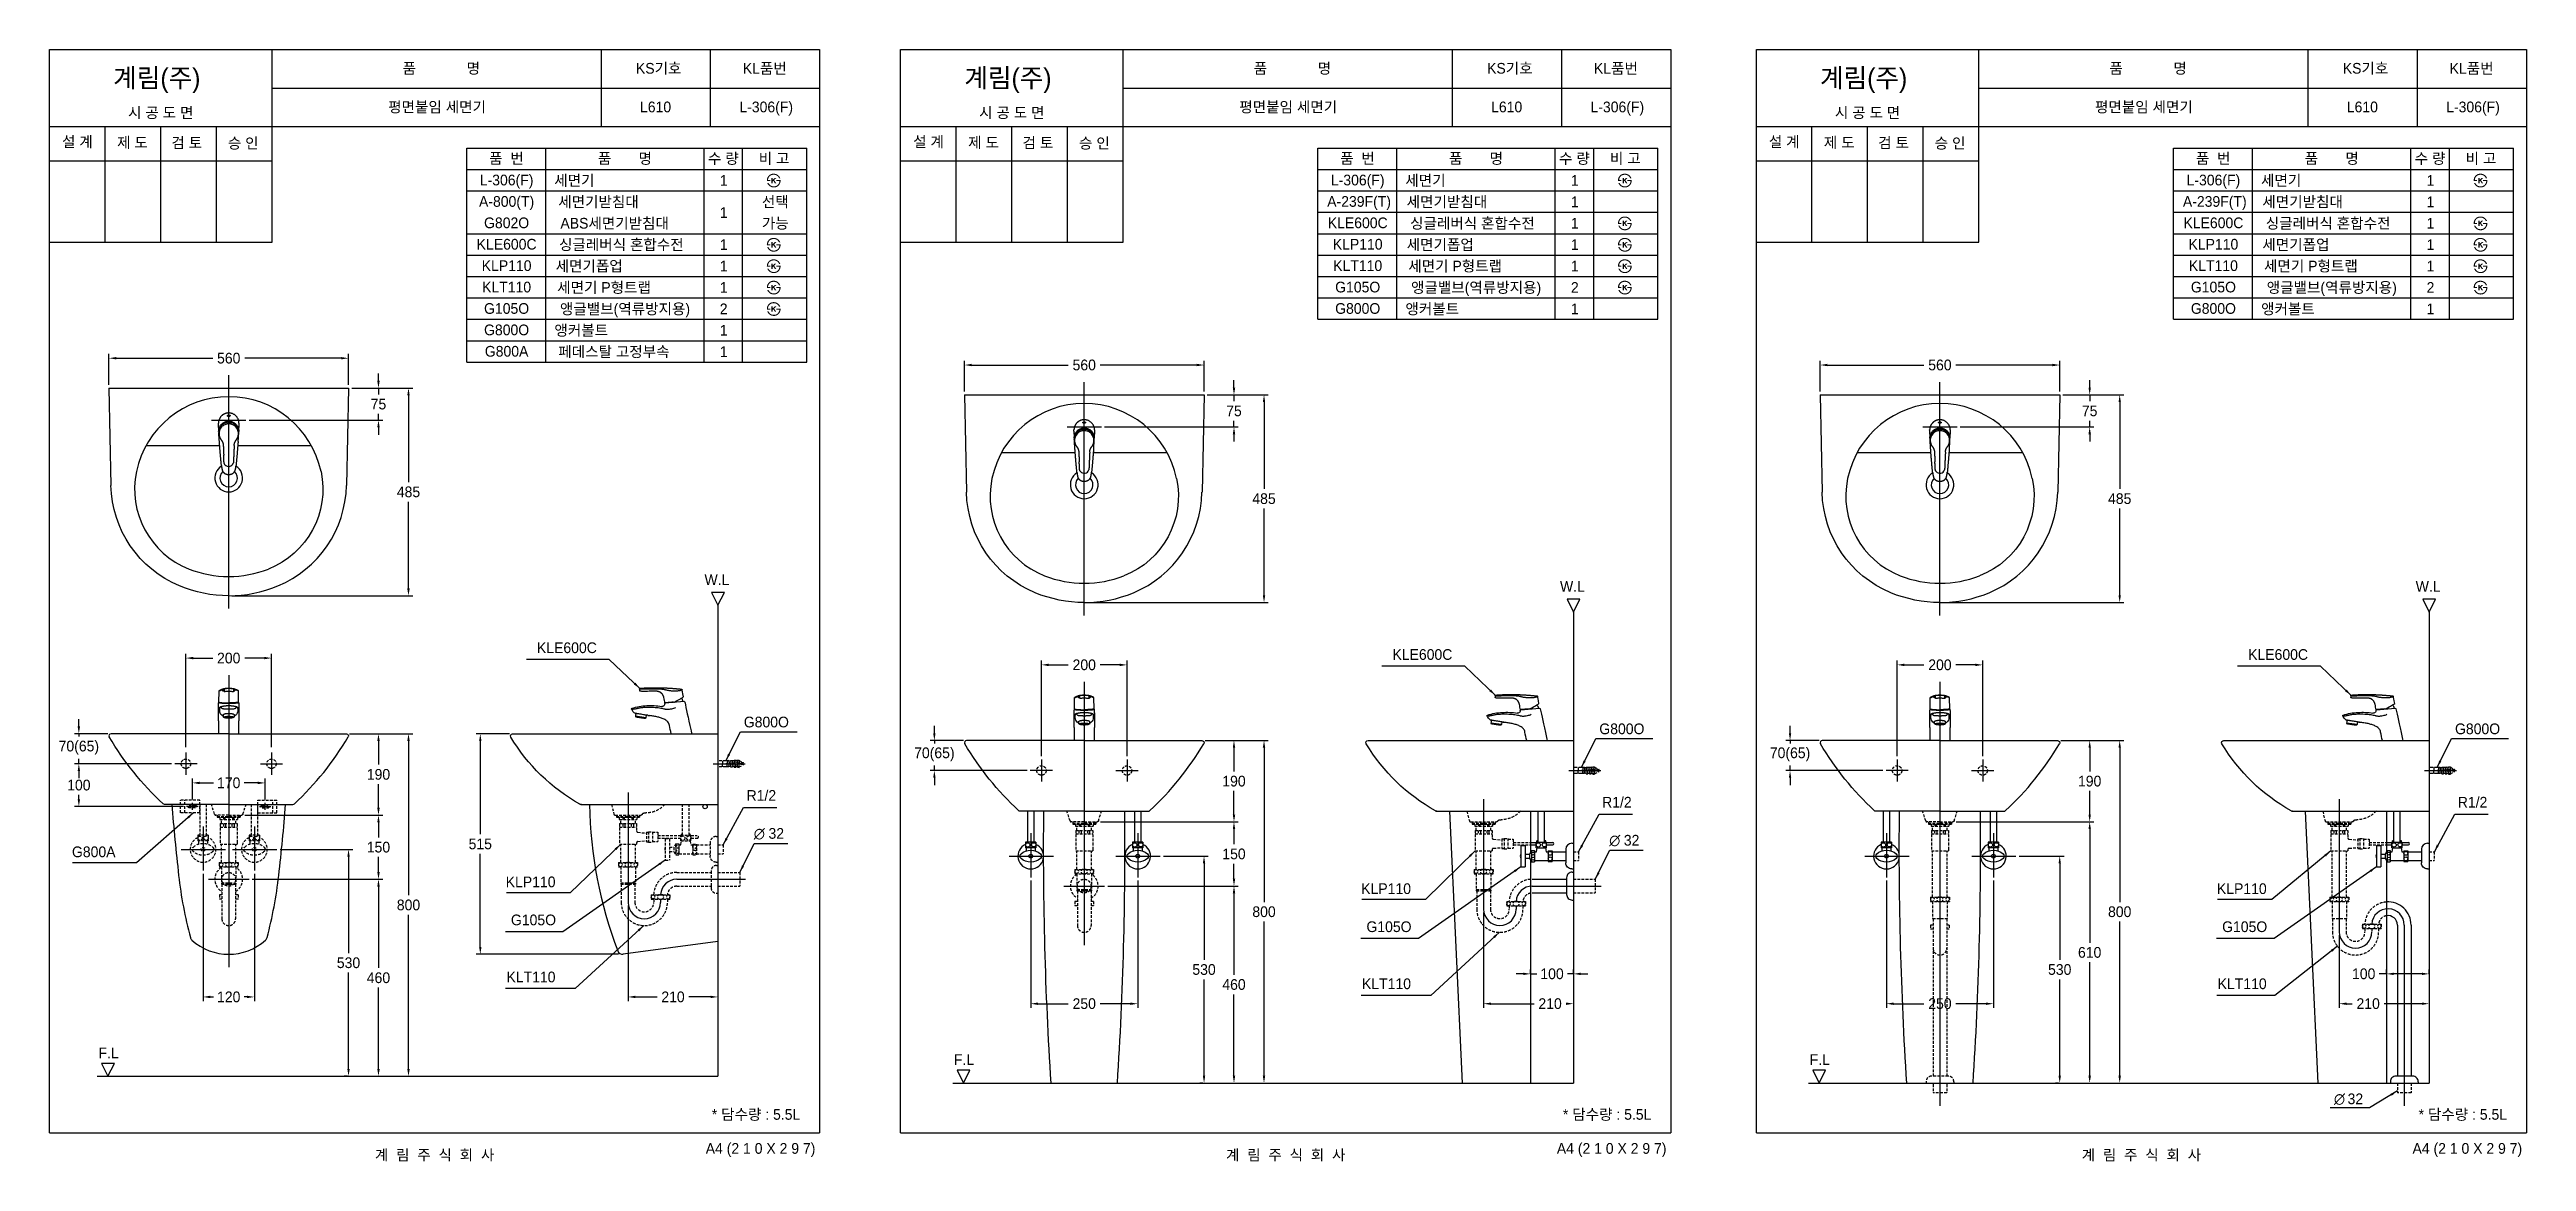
# Model space of a CAD drawing. Header units: millimetres. Extents: x 0 to 5789, y -67 to 2530.
import ezdxf
from ezdxf.enums import TextEntityAlignment as Align
from ezdxf.lldxf.tags import DXFTag

# ---------------------------------------------------------------- set-up
doc = ezdxf.new("R2010")
doc.units = ezdxf.units.MM
doc.linetypes.add('DASHED2', pattern=[9.525, 6.35, -3.175])
for name, color, linetype in [('TEXT', 7, 'Continuous'), ('내부선 및 부속', 4, 'Continuous'), ('도각라인', 7, 'Continuous'), ('외형선', 3, 'Continuous'), ('점선', 6, 'DASHED2'), ('중심선', 1, 'DASHED'), ('치수선', 7, 'Continuous')]:
    doc.layers.add(name, color=color, linetype=linetype)
doc.styles.add('140911', font='HBATANG.TTF', dxfattribs={"height": 23})
doc.styles.add('____', font='')
doc.styles.add('타이틀', font='H2GTRM.TTF', dxfattribs={"height": 25})
doc.styles.get('____').set_extended_font_data('굴림')
tags = doc.linetypes.add('DASHDOT', pattern=[70, 31, -13, 13, -13]).pattern_tags.tags
tags[10:11] = [DXFTag(74, 4), DXFTag(75, 0), DXFTag(340, '0'), DXFTag(46, 0.0), DXFTag(50, 0.0), DXFTag(44, 0.0), DXFTag(45, 0.0)]
tags[8:9] = [DXFTag(74, 4), DXFTag(75, 0), DXFTag(340, '0'), DXFTag(46, 0.0), DXFTag(50, 0.0), DXFTag(44, 0.0), DXFTag(45, 0.0)]
tags[6:7] = [DXFTag(74, 4), DXFTag(75, 0), DXFTag(340, '0'), DXFTag(46, 0.0), DXFTag(50, 0.0), DXFTag(44, 0.0), DXFTag(45, 0.0)]
tags[4:5] = [DXFTag(74, 4), DXFTag(75, 0), DXFTag(340, '0'), DXFTag(46, 0.0), DXFTag(50, 0.0), DXFTag(44, 0.0), DXFTag(45, 0.0)]
tags = doc.linetypes.add('DASHED', pattern=[25.72, 12.86, -12.86]).pattern_tags.tags
tags[6:7] = [DXFTag(74, 4), DXFTag(75, 0), DXFTag(340, '0'), DXFTag(46, 0.0), DXFTag(50, 0.0), DXFTag(44, 0.0), DXFTag(45, 0.0)]
tags[4:5] = [DXFTag(74, 4), DXFTag(75, 0), DXFTag(340, '0'), DXFTag(46, 0.0), DXFTag(50, 0.0), DXFTag(44, 0.0), DXFTag(45, 0.0)]
doc.dimstyles.new('MSADIM', dxfattribs={"dimtxt": 33, "dimasz": 17, "dimexe": 10, "dimexo": 7.5, "dimgap": 10, "dimtad": 0, "dimtih": 1, "dimtoh": 1, "dimdec": 0, "dimzin": 1, "dimdsep": 46, "dimtxsty": '____', "dimcen": 11.25, "dimadec": 0, "dimazin": 0, "dimtfac": 1, "dimtdec": 0, "dimtix": 1, "dimtmove": 0, "dimatfit": 3, "dimfxl": 0, "dimtolj": 1, "dimtzin": 1, "dimarcsym": 0})

msp = doc.modelspace()

# ---------------------------------------------------------------- texts
at = {"layer": 'TEXT', "style": '타이틀'}
for p in [(148.7, 2441.8), (2138, 2441.8), (4138, 2441.8)]:
    msp.add_text('계림(주)', height=44, dxfattribs=at).set_placement(p)
for s, p in [('품             명', (915.7, 2486.4)), ('KS기호', (1423.8, 2486.3)), ('KL품번', (1671.8, 2486.1)), ('품             명', (2905, 2486.4)), ('KS기호', (3413.2, 2486.3)), ('KL품번', (3661.1, 2486.1)), ('품             명', (4905, 2486.4)), ('KS기호', (5413.2, 2486.3)), ('KL품번', (5661.1, 2486.1)), ('시 공 도 면', (259.9, 2382.7)), ('평면붙임 세면기', (905.8, 2396)), ('L610', (1416.5, 2396)), ('L-306(F)', (1675.1, 2396)), ('시 공 도 면', (2249.2, 2382.7)), ('평면붙임 세면기', (2895.1, 2396)), ('L610', (3405.8, 2396)), ('L-306(F)', (3664.4, 2396)), ('시 공 도 면', (4249.2, 2382.7)), ('평면붙임 세면기', (4895.1, 2396)), ('L610', (5405.8, 2396)), ('L-306(F)', (5664.4, 2396)), ('설 계', (65, 2314.6)), ('제 도', (193.8, 2312.9)), ('검 토', (320.8, 2312.3)), ('승 인', (452.7, 2311.4)), ('설 계', (2054.4, 2314.6)), ('제 도', (2183.1, 2312.9)), ('검 토', (2310.1, 2312.3)), ('승 인', (2442.1, 2311.4)), ('설 계', (4054.4, 2314.6)), ('제 도', (4183.1, 2312.9)), ('검 토', (4310.1, 2312.3)), ('승 인', (4442.1, 2311.4)), ('품  번', (1067.9, 2275.7)), ('품       명', (1344.8, 2275.7)), ('수 량', (1574.8, 2275.7)), ('비 고', (1693.6, 2275.7)), ('품  번', (3057.2, 2275.7)), ('품       명', (3334.1, 2275.7)), ('수 량', (3564.1, 2275.7)), ('비 고', (3682.9, 2275.7)), ('품  번', (5057.2, 2275.7)), ('품       명', (5334.1, 2275.7)), ('수 량', (5564.1, 2275.7)), ('비 고', (5682.9, 2275.7)), ('L-306(F)', (1068.3, 2225.3)), ('세면기', (1226.7, 2224.4)), ('1', (1575.7, 2224.4)), ('L-306(F)', (3057.6, 2225.3)), ('세면기', (3216, 2224.4)), ('1', (3565, 2224.4)), ('L-306(F)', (5057.6, 2225.3)), ('세면기', (5216, 2224.4)), ('1', (5565, 2224.4)), ('A-800(T)', (1068.3, 2175.3)), (' 세면기받침대', (1278.6, 2174.4)), ('1', (1575.7, 2149.4)), ('선택', (1696.3, 2174.4)), ('A-239F(T)', (3060.8, 2175.3)), (' 세면기받침대', (3261.6, 2174.4)), ('1', (3565, 2174.4)), ('A-239F(T)', (5060.8, 2175.3)), (' 세면기받침대', (5261.6, 2174.4)), ('1', (5565, 2174.4)), ('KLE600C', (1068.3, 2075.3)), ('G802O', (1068.3, 2125.3)), ('싱글레버식 혼합수전', (1336.4, 2074.4)), ('ABS세면기받침대', (1320.9, 2124.4)), ('1', (1575.7, 2074.4)), ('가능', (1696.3, 2124.4)), ('KLE600C', (3057.6, 2125.3)), ('KLP110', (3057.6, 2075.3)), ('세면기폽업', (3250.5, 2074.4)), ('싱글레버식 혼합수전', (3325.7, 2124.4)), ('1', (3565, 2124.4)), ('1', (3565, 2074.4)), ('KLE600C', (5057.6, 2125.3)), ('KLP110', (5057.6, 2075.3)), ('세면기폽업', (5250.5, 2074.4)), ('싱글레버식 혼합수전', (5325.7, 2124.4)), ('1', (5565, 2124.4)), ('1', (5565, 2074.4)), ('KLP110', (1068.3, 2025.3)), ('세면기폽업', (1261.3, 2024.4)), ('1', (1575.7, 2024.4)), ('KLT110', (3057.6, 2025.3)), ('세면기 P형트랩', (3285.4, 2024.4)), ('1', (3565, 2024.4)), ('KLT110', (5057.6, 2025.3)), ('세면기 P형트랩', (5285.4, 2024.4)), ('1', (5565, 2024.4)), ('KLT110', (1068.3, 1975.3)), ('세면기 P형트랩', (1296.1, 1974.4)), ('1', (1575.7, 1974.4)), ('G105O', (3057.6, 1975.3)), ('앵글밸브(역류방지용)', (3334.3, 1974.4)), ('2', (3565, 1974.4)), ('G105O', (5057.6, 1975.3)), ('앵글밸브(역류방지용)', (5334.3, 1974.4)), ('2', (5565, 1974.4)), ('G105O', (1068.3, 1925.3)), ('앵글밸브(역류방지용)', (1345, 1924.4)), ('2', (1575.7, 1924.4)), ('G800O', (3057.6, 1925.3)), ('앵커볼트', (3231.9, 1924.4)), ('1', (3565, 1924.4)), ('G800O', (5057.6, 1925.3)), ('앵커볼트', (5231.9, 1924.4)), ('1', (5565, 1924.4)), ('G800O', (1068.3, 1875.3)), ('앵커볼트', (1242.7, 1874.4)), ('1', (1575.7, 1874.4)), ('G800A', (1068.3, 1825.3)), ('페데스탈 고정부속', (1319.1, 1824.4)), ('1', (1575.7, 1824.4)), ('* 담수량 : 5.5L', (1651.3, 42.9)), ('* 담수량 : 5.5L', (3640.6, 42.9)), ('* 담수량 : 5.5L', (5640.6, 42.9)), ('계  림  주  식  회  사', (900, -51.7)), ('계  림  주  식  회  사', (2889.3, -51.7)), ('계  림  주  식  회  사', (4889.3, -51.7))]:
    msp.add_text(s, height=25, dxfattribs=at).set_placement(p, align=Align.MIDDLE_CENTER)
for s, p in [('W.L', (1559.9, 1291.8)), ('W.L', (3559.5, 1276)), ('W.L', (5559.5, 1276)), ('F.L', (138, 186.7)), ('F.L', (2137.6, 170.8)), ('F.L', (4137.6, 170.8))]:
    msp.add_text(s, height=25, dxfattribs=at).set_placement(p, align=Align.MIDDLE)
for p in [(1790, -36.5), (3779.3, -36.5), (5779.3, -36.5)]:
    msp.add_text('A4 (2 1 0 X 2 9 7)', height=25, dxfattribs=at).set_placement(p, align=Align.MIDDLE_RIGHT)
at = {"layer": 'TEXT', "char_height": 25, "width": 380.447, "attachment_point": 1, "line_spacing_factor": 0.963855, "style": '타이틀'}
for s, insert in [('\\A1;KLE600C', (1139.2, 1145.4)), ('\\A1;KLE600C', (3138.8, 1129.6)), ('\\A1;KLE600C', (5138.8, 1129.6)), ('\\A1;G800O', (1622.7, 971.9)), ('\\A1;G800O', (3622.3, 956)), ('\\A1;G800O', (5622.3, 956)), ('\\A1;G800A', (52.4, 668.7)), ('\\A1;KLP110', (1066.2, 598.5)), ('\\A1;KLP110', (3065.8, 582.7)), ('\\A1;KLP110', (5065.8, 582.7)), ('\\A1;G105O', (1078.4, 509.7)), ('\\A1;G105O', (3078, 493.8)), ('\\A1;G105O', (5078, 493.8)), ('\\A1;KLT110', (1068, 376.4)), ('\\A1;KLT110', (3067.6, 360.6)), ('\\A1;KLT110', (5067.6, 360.6))]:
    msp.add_mtext(s, dxfattribs=dict(at, insert=insert))
at = {"layer": '치수선'}
for s, style, p in [('∅', '140911', (1646.1, 686.3)), ('32', '타이틀', (1680.4, 686.7)), ('∅', '140911', (3645.3, 670.5)), ('32', '타이틀', (3679.6, 670.8)), ('∅', '140911', (5339.3, 66.6)), ('32', '타이틀', (5371.2, 66.8))]:
    msp.add_text(s, height=25, dxfattribs=dict(at, style=style)).set_placement(p)
at = {"layer": '치수선', "linetype": 'Continuous', "char_height": 25, "width": 380.447, "attachment_point": 1, "line_spacing_factor": 0.963855, "style": '타이틀'}
for insert in [(1629.2, 800.4), (3628.8, 784.6), (5628.8, 784.6)]:
    msp.add_mtext('\\A1;R1/2', dxfattribs=dict(at, insert=insert))

# ---------------------------------------------------------------- blocks, each defined once
blk = doc.blocks.new('*D11')
at = {"layer": '치수선', "color": 0, "linetype": 'Continuous', "lineweight": -2}
for p, q in [((138.8, 1746.8), (138.8, 1819.1)), ((155.8, 1809.1), (381.5, 1809.1)), ((681.8, 1809.1), (456.2, 1809.1)), ((698.8, 1746.8), (698.8, 1819.1))]:
    blk.add_line(p, q, dxfattribs=at)
at = {"layer": '치수선', "color": 0, "linetype": 'Continuous'}
for points in [[(155.8, 1811.9), (155.8, 1806.3), (138.8, 1809.1)], [(681.8, 1811.9), (681.8, 1806.3), (698.8, 1809.1)]]:
    blk.add_solid(points, dxfattribs=at)
at = {"layer": '치수선', "color": 0, "linetype": 'Continuous', "insert": (418.8, 1809.1), "char_height": 25, "attachment_point": 5, "style": '____'}
blk.add_mtext('\\A1;560', dxfattribs=at)
blk = doc.blocks.new('*D12')
at = {"layer": '치수선', "color": 0, "linetype": 'Continuous', "lineweight": -2}
for p, q in [((706.3, 1739.3), (778.8, 1739.3)), ((768.8, 1756.3), (768.8, 1773.3)), ((768.8, 1739.3), (768.8, 1724.6)), ((768.8, 1664.3), (768.8, 1679)), ((466.3, 1664.3), (778.8, 1664.3)), ((768.8, 1647.3), (768.8, 1630.3))]:
    blk.add_line(p, q, dxfattribs=at)
at = {"layer": '치수선', "color": 0, "linetype": 'Continuous'}
for points in [[(766, 1756.3), (771.7, 1756.3), (768.8, 1739.3)], [(766, 1647.3), (771.7, 1647.3), (768.8, 1664.3)]]:
    blk.add_solid(points, dxfattribs=at)
at = {"layer": '치수선', "color": 0, "linetype": 'Continuous', "insert": (768.8, 1701.8), "char_height": 25, "attachment_point": 5, "style": '____'}
blk.add_mtext('\\A1;75', dxfattribs=at)
blk = doc.blocks.new('*D13')
at = {"layer": '치수선', "color": 0, "linetype": 'Continuous', "lineweight": -2}
for p, q in [((706.3, 1739.3), (849, 1739.3)), ((839, 1722.3), (839, 1519.7)), ((839, 1271.3), (839, 1474)), ((426.3, 1254.3), (849, 1254.3))]:
    blk.add_line(p, q, dxfattribs=at)
at = {"layer": '치수선', "color": 0, "linetype": 'Continuous'}
for points in [[(836.1, 1722.3), (841.8, 1722.3), (839, 1739.3)], [(836.1, 1271.3), (841.8, 1271.3), (839, 1254.3)]]:
    blk.add_solid(points, dxfattribs=at)
at = {"layer": '치수선', "color": 0, "linetype": 'Continuous', "insert": (839, 1496.8), "char_height": 25, "attachment_point": 5, "style": '____'}
blk.add_mtext('\\A1;485', dxfattribs=at)
blk = doc.blocks.new('*D14')
at = {"layer": '치수선', "color": 0, "linetype": 'Continuous', "lineweight": -2}
for p, q in [((318.8, 900.5), (318.8, 1118.7)), ((335.8, 1108.7), (381.5, 1108.7)), ((501.8, 1108.7), (456.1, 1108.7)), ((518.8, 900.5), (518.8, 1118.7))]:
    blk.add_line(p, q, dxfattribs=at)
at = {"layer": '치수선', "color": 0, "linetype": 'Continuous'}
for points in [[(335.8, 1111.6), (335.8, 1105.9), (318.8, 1108.7)], [(501.8, 1111.6), (501.8, 1105.9), (518.8, 1108.7)]]:
    blk.add_solid(points, dxfattribs=at)
at = {"layer": '치수선', "color": 0, "linetype": 'Continuous', "insert": (418.8, 1108.7), "char_height": 25, "attachment_point": 5, "style": '____'}
blk.add_mtext('\\A1;200', dxfattribs=at)
blk = doc.blocks.new('*D1')
at = {"layer": '치수선', "color": 0, "linetype": 'Continuous', "lineweight": -2}
for p, q in [((136.3, 932), (58.5, 932)), ((68.5, 949), (68.5, 966)), ((68.5, 932), (68.5, 925.3)), ((68.5, 862), (68.5, 873.8)), ((285.3, 862), (58.5, 862)), ((68.5, 845), (68.5, 828))]:
    blk.add_line(p, q, dxfattribs=at)
at = {"layer": '치수선', "color": 0, "linetype": 'Continuous'}
for points in [[(65.7, 949), (71.3, 949), (68.5, 932)], [(65.7, 845), (71.3, 845), (68.5, 862)]]:
    blk.add_solid(points, dxfattribs=at)
at = {"layer": '치수선', "color": 0, "linetype": 'Continuous', "insert": (68.5, 899.5), "char_height": 25, "attachment_point": 5, "style": '____'}
blk.add_mtext('\\A1;70(65)', dxfattribs=at)
blk = doc.blocks.new('*D2')
at = {"layer": '치수선', "color": 0, "linetype": 'Continuous', "lineweight": -2}
for p, q in [((285.3, 862), (58.5, 862)), ((68.5, 845), (68.5, 834.9)), ((312.8, 762), (58.5, 762)), ((68.5, 779), (68.5, 789.2))]:
    blk.add_line(p, q, dxfattribs=at)
at = {"layer": '치수선', "color": 0, "linetype": 'Continuous'}
for points in [[(65.7, 845), (71.3, 845), (68.5, 862)], [(65.7, 779), (71.3, 779), (68.5, 762)]]:
    blk.add_solid(points, dxfattribs=at)
at = {"layer": '치수선', "color": 0, "linetype": 'Continuous', "insert": (68.5, 812), "char_height": 25, "attachment_point": 5, "style": '____'}
blk.add_mtext('\\A1;100', dxfattribs=at)
blk = doc.blocks.new('*D3')
at = {"layer": '치수선', "color": 0, "linetype": 'Continuous', "lineweight": -2}
for p, q in [((701.3, 932), (778.8, 932)), ((768.8, 915), (768.8, 859.9)), ((768.8, 759), (768.8, 814.2)), ((456.6, 742), (778.8, 742))]:
    blk.add_line(p, q, dxfattribs=at)
at = {"layer": '치수선', "color": 0, "linetype": 'Continuous'}
for points in [[(766, 915), (771.7, 915), (768.8, 932)], [(766, 759), (771.7, 759), (768.8, 742)]]:
    blk.add_solid(points, dxfattribs=at)
at = {"layer": '치수선', "color": 0, "linetype": 'Continuous', "insert": (768.8, 837), "char_height": 25, "attachment_point": 5, "style": '____'}
blk.add_mtext('\\A1;190', dxfattribs=at)
blk = doc.blocks.new('*D4')
at = {"layer": '치수선', "color": 0, "linetype": 'Continuous', "lineweight": -2}
for p, q in [((456.6, 742), (778.8, 742)), ((768.8, 725), (768.8, 689.9)), ((768.8, 609), (768.8, 644.2)), ((473.8, 592), (778.8, 592))]:
    blk.add_line(p, q, dxfattribs=at)
at = {"layer": '치수선', "color": 0, "linetype": 'Continuous'}
for points in [[(766, 725), (771.7, 725), (768.8, 742)], [(766, 609), (771.7, 609), (768.8, 592)]]:
    blk.add_solid(points, dxfattribs=at)
at = {"layer": '치수선', "color": 0, "linetype": 'Continuous', "insert": (768.8, 667), "char_height": 25, "attachment_point": 5, "style": '____'}
blk.add_mtext('\\A1;150', dxfattribs=at)
blk = doc.blocks.new('*D5')
at = {"layer": '치수선', "color": 0, "linetype": 'Continuous', "lineweight": -2}
for p, q in [((473.8, 592), (778.8, 592)), ((768.8, 575), (768.8, 384.9)), ((768.8, 149), (768.8, 339.2)), ((761, 132), (778.8, 132))]:
    blk.add_line(p, q, dxfattribs=at)
at = {"layer": '치수선', "color": 0, "linetype": 'Continuous'}
for points in [[(766, 575), (771.7, 575), (768.8, 592)], [(766, 149), (771.7, 149), (768.8, 132)]]:
    blk.add_solid(points, dxfattribs=at)
at = {"layer": '치수선', "color": 0, "linetype": 'Continuous', "insert": (768.8, 362), "char_height": 25, "attachment_point": 5, "style": '____'}
blk.add_mtext('\\A1;460', dxfattribs=at)
blk = doc.blocks.new('*D6')
at = {"layer": '치수선', "color": 0, "linetype": 'Continuous', "lineweight": -2}
for p, q in [((539.1, 662), (708.8, 662)), ((698.8, 645), (698.8, 419.8)), ((698.8, 149), (698.8, 374.2)), ((696.2, 132), (688.8, 132))]:
    blk.add_line(p, q, dxfattribs=at)
at = {"layer": '치수선', "color": 0, "linetype": 'Continuous'}
for points in [[(696, 645), (701.6, 645), (698.8, 662)], [(696, 149), (701.6, 149), (698.8, 132)]]:
    blk.add_solid(points, dxfattribs=at)
at = {"layer": '치수선', "color": 0, "linetype": 'Continuous', "insert": (698.8, 397), "char_height": 25, "attachment_point": 5, "style": '____'}
blk.add_mtext('\\A1;530', dxfattribs=at)
blk = doc.blocks.new('*D7')
at = {"layer": '치수선', "color": 0, "linetype": 'Continuous', "lineweight": -2}
for p, q in [((701.3, 932), (849, 932)), ((839, 915), (839, 554.8)), ((839, 149), (839, 509.2)), ((815, 132), (849, 132))]:
    blk.add_line(p, q, dxfattribs=at)
at = {"layer": '치수선', "color": 0, "linetype": 'Continuous'}
for points in [[(836.1, 915), (841.8, 915), (839, 932)], [(836.1, 149), (841.8, 149), (839, 132)]]:
    blk.add_solid(points, dxfattribs=at)
at = {"layer": '치수선', "color": 0, "linetype": 'Continuous', "insert": (839, 532), "char_height": 25, "attachment_point": 5, "style": '____'}
blk.add_mtext('\\A1;800', dxfattribs=at)
blk = doc.blocks.new('*D8')
at = {"layer": '치수선', "color": 0, "linetype": 'Continuous', "lineweight": -2}
for p, q in [((358.8, 604.9), (358.8, 307.3)), ((478.8, 604.9), (478.8, 307.3)), ((375.8, 317.3), (382.9, 317.3)), ((461.8, 317.3), (454.7, 317.3))]:
    blk.add_line(p, q, dxfattribs=at)
at = {"layer": '치수선', "color": 0, "linetype": 'Continuous'}
for points in [[(375.8, 320.1), (375.8, 314.5), (358.8, 317.3)], [(461.8, 320.1), (461.8, 314.5), (478.8, 317.3)]]:
    blk.add_solid(points, dxfattribs=at)
at = {"layer": '치수선', "color": 0, "linetype": 'Continuous', "insert": (418.8, 317.3), "char_height": 25, "attachment_point": 5, "style": '____'}
blk.add_mtext('\\A1;120', dxfattribs=at)
blk = doc.blocks.new('*D9')
at = {"layer": '치수선', "color": 0, "linetype": 'Continuous', "lineweight": -2}
for p, q in [((1074.7, 932), (996.8, 932)), ((1006.8, 915), (1006.8, 697.4)), ((1006.8, 434.1), (1006.8, 651.7)), ((1330.2, 417.1), (996.8, 417.1))]:
    blk.add_line(p, q, dxfattribs=at)
at = {"layer": '치수선', "color": 0, "linetype": 'Continuous'}
for points in [[(1004, 915), (1009.6, 915), (1006.8, 932)], [(1004, 434.1), (1009.6, 434.1), (1006.8, 417.1)]]:
    blk.add_solid(points, dxfattribs=at)
at = {"layer": '치수선', "color": 0, "linetype": 'Continuous', "insert": (1006.8, 674.6), "char_height": 25, "attachment_point": 5, "style": '____'}
blk.add_mtext('\\A1;515', dxfattribs=at)
blk = doc.blocks.new('*D10')
at = {"layer": '치수선', "color": 0, "linetype": 'Continuous', "lineweight": -2}
for p, q in [((1352.2, 530.5), (1352.2, 307.3)), ((1369.2, 317.3), (1419.9, 317.3)), ((1545.2, 317.3), (1494.5, 317.3)), ((1562.2, 320.2), (1562.2, 307.3))]:
    blk.add_line(p, q, dxfattribs=at)
at = {"layer": '치수선', "color": 0, "linetype": 'Continuous'}
for points in [[(1369.2, 320.1), (1369.2, 314.5), (1352.2, 317.3)], [(1545.2, 320.1), (1545.2, 314.5), (1562.2, 317.3)]]:
    blk.add_solid(points, dxfattribs=at)
at = {"layer": '치수선', "color": 0, "linetype": 'Continuous', "insert": (1457.2, 317.3), "char_height": 25, "attachment_point": 5, "style": '____'}
blk.add_mtext('\\A1;210', dxfattribs=at)
blk = doc.blocks.new('*D15')
at = {"layer": '치수선', "color": 0, "linetype": 'Continuous', "lineweight": -2}
for p, q in [((333.8, 778.1), (333.8, 827.2)), ((350.8, 817.2), (382.9, 817.2)), ((486.8, 817.2), (454.7, 817.2)), ((503.8, 778.1), (503.8, 827.2))]:
    blk.add_line(p, q, dxfattribs=at)
at = {"layer": '치수선', "color": 0, "linetype": 'Continuous'}
for points in [[(350.8, 820), (350.8, 814.3), (333.8, 817.2)], [(486.8, 820), (486.8, 814.3), (503.8, 817.2)]]:
    blk.add_solid(points, dxfattribs=at)
at = {"layer": '치수선', "color": 0, "linetype": 'Continuous', "insert": (418.8, 817.2), "char_height": 25, "attachment_point": 5, "style": '____'}
blk.add_mtext('\\A1;170', dxfattribs=at)
blk = doc.blocks.new('*D16')
at = {"layer": '치수선', "color": 0, "linetype": 'Continuous', "lineweight": -2}
for p, q in [((2138.4, 1731), (2138.4, 1803.2)), ((2698.4, 1731), (2698.4, 1803.2)), ((2155.4, 1793.2), (2381.1, 1793.2)), ((2681.4, 1793.2), (2455.8, 1793.2))]:
    blk.add_line(p, q, dxfattribs=at)
at = {"layer": '치수선', "color": 0, "linetype": 'Continuous'}
for points in [[(2155.4, 1796.1), (2155.4, 1790.4), (2138.4, 1793.2)], [(2681.4, 1796.1), (2681.4, 1790.4), (2698.4, 1793.2)]]:
    blk.add_solid(points, dxfattribs=at)
at = {"layer": '치수선', "color": 0, "linetype": 'Continuous', "insert": (2418.4, 1793.2), "char_height": 25, "attachment_point": 5, "style": '____'}
blk.add_mtext('\\A1;560', dxfattribs=at)
blk = doc.blocks.new('*D17')
at = {"layer": '치수선', "color": 0, "linetype": 'Continuous', "lineweight": -2}
for p, q in [((2768.4, 1740.5), (2768.4, 1757.5)), ((2705.9, 1723.5), (2778.4, 1723.5)), ((2768.4, 1723.5), (2768.4, 1708.8)), ((2465.9, 1648.5), (2778.4, 1648.5)), ((2768.4, 1648.5), (2768.4, 1663.2)), ((2768.4, 1631.5), (2768.4, 1614.5))]:
    blk.add_line(p, q, dxfattribs=at)
at = {"layer": '치수선', "color": 0, "linetype": 'Continuous'}
for points in [[(2765.6, 1740.5), (2771.3, 1740.5), (2768.4, 1723.5)], [(2765.6, 1631.5), (2771.3, 1631.5), (2768.4, 1648.5)]]:
    blk.add_solid(points, dxfattribs=at)
at = {"layer": '치수선', "color": 0, "linetype": 'Continuous', "insert": (2768.4, 1686), "char_height": 25, "attachment_point": 5, "style": '____'}
blk.add_mtext('\\A1;75', dxfattribs=at)
blk = doc.blocks.new('*D18')
at = {"layer": '치수선', "color": 0, "linetype": 'Continuous', "lineweight": -2}
for p, q in [((2705.9, 1723.5), (2848.6, 1723.5)), ((2838.6, 1706.5), (2838.6, 1503.8)), ((2838.6, 1255.5), (2838.6, 1458.1)), ((2425.9, 1238.5), (2848.6, 1238.5))]:
    blk.add_line(p, q, dxfattribs=at)
at = {"layer": '치수선', "color": 0, "linetype": 'Continuous'}
for points in [[(2835.8, 1706.5), (2841.4, 1706.5), (2838.6, 1723.5)], [(2835.8, 1255.5), (2841.4, 1255.5), (2838.6, 1238.5)]]:
    blk.add_solid(points, dxfattribs=at)
at = {"layer": '치수선', "color": 0, "linetype": 'Continuous', "insert": (2838.6, 1481), "char_height": 25, "attachment_point": 5, "style": '____'}
blk.add_mtext('\\A1;485', dxfattribs=at)
blk = doc.blocks.new('*D19')
at = {"layer": '치수선', "color": 0, "linetype": 'Continuous', "lineweight": -2}
for p, q in [((2318.4, 879.7), (2318.4, 1102.9)), ((2518.4, 879.7), (2518.4, 1102.9)), ((2335.4, 1092.9), (2381.1, 1092.9)), ((2501.4, 1092.9), (2455.7, 1092.9))]:
    blk.add_line(p, q, dxfattribs=at)
at = {"layer": '치수선', "color": 0, "linetype": 'Continuous'}
for points in [[(2335.4, 1095.7), (2335.4, 1090), (2318.4, 1092.9)], [(2501.4, 1095.7), (2501.4, 1090), (2518.4, 1092.9)]]:
    blk.add_solid(points, dxfattribs=at)
at = {"layer": '치수선', "color": 0, "linetype": 'Continuous', "insert": (2418.4, 1092.9), "char_height": 25, "attachment_point": 5, "style": '____'}
blk.add_mtext('\\A1;200', dxfattribs=at)
blk = doc.blocks.new('*D20')
at = {"layer": '치수선', "color": 0, "linetype": 'Continuous', "lineweight": -2}
for p, q in [((2068.1, 933.2), (2068.1, 950.2)), ((2135.9, 916.2), (2058.1, 916.2)), ((2068.1, 916.2), (2068.1, 909.4)), ((2284.9, 846.2), (2058.1, 846.2)), ((2068.1, 846.2), (2068.1, 857.9)), ((2068.1, 829.2), (2068.1, 812.2))]:
    blk.add_line(p, q, dxfattribs=at)
at = {"layer": '치수선', "color": 0, "linetype": 'Continuous'}
for points in [[(2065.3, 933.2), (2070.9, 933.2), (2068.1, 916.2)], [(2065.3, 829.2), (2070.9, 829.2), (2068.1, 846.2)]]:
    blk.add_solid(points, dxfattribs=at)
at = {"layer": '치수선', "color": 0, "linetype": 'Continuous', "insert": (2068.1, 883.7), "char_height": 25, "attachment_point": 5, "style": '____'}
blk.add_mtext('\\A1;70(65)', dxfattribs=at)
blk = doc.blocks.new('*D21')
at = {"layer": '치수선', "color": 0, "linetype": 'Continuous', "lineweight": -2}
for p, q in [((2700.9, 916.2), (2778.4, 916.2)), ((2768.4, 899.2), (2768.4, 844)), ((2768.4, 743.2), (2768.4, 798.3)), ((2456.2, 726.2), (2778.4, 726.2))]:
    blk.add_line(p, q, dxfattribs=at)
at = {"layer": '치수선', "color": 0, "linetype": 'Continuous'}
for points in [[(2765.6, 899.2), (2771.3, 899.2), (2768.4, 916.2)], [(2765.6, 743.2), (2771.3, 743.2), (2768.4, 726.2)]]:
    blk.add_solid(points, dxfattribs=at)
at = {"layer": '치수선', "color": 0, "linetype": 'Continuous', "insert": (2768.4, 821.2), "char_height": 25, "attachment_point": 5, "style": '____'}
blk.add_mtext('\\A1;190', dxfattribs=at)
blk = doc.blocks.new('*D22')
at = {"layer": '치수선', "color": 0, "linetype": 'Continuous', "lineweight": -2}
for p, q in [((2456.2, 726.2), (2778.4, 726.2)), ((2768.4, 709.2), (2768.4, 674)), ((2768.4, 593.2), (2768.4, 628.3)), ((2473.4, 576.2), (2778.4, 576.2))]:
    blk.add_line(p, q, dxfattribs=at)
at = {"layer": '치수선', "color": 0, "linetype": 'Continuous'}
for points in [[(2765.6, 709.2), (2771.3, 709.2), (2768.4, 726.2)], [(2765.6, 593.2), (2771.3, 593.2), (2768.4, 576.2)]]:
    blk.add_solid(points, dxfattribs=at)
at = {"layer": '치수선', "color": 0, "linetype": 'Continuous', "insert": (2768.4, 651.2), "char_height": 25, "attachment_point": 5, "style": '____'}
blk.add_mtext('\\A1;150', dxfattribs=at)
blk = doc.blocks.new('*D23')
at = {"layer": '치수선', "color": 0, "linetype": 'Continuous', "lineweight": -2}
for p, q in [((2473.4, 576.2), (2778.4, 576.2)), ((2768.4, 559.2), (2768.4, 369)), ((2768.4, 133.2), (2768.4, 323.3)), ((2760.6, 116.2), (2778.4, 116.2))]:
    blk.add_line(p, q, dxfattribs=at)
at = {"layer": '치수선', "color": 0, "linetype": 'Continuous'}
for points in [[(2765.6, 559.2), (2771.3, 559.2), (2768.4, 576.2)], [(2765.6, 133.2), (2771.3, 133.2), (2768.4, 116.2)]]:
    blk.add_solid(points, dxfattribs=at)
at = {"layer": '치수선', "color": 0, "linetype": 'Continuous', "insert": (2768.4, 346.2), "char_height": 25, "attachment_point": 5, "style": '____'}
blk.add_mtext('\\A1;460', dxfattribs=at)
blk = doc.blocks.new('*D24')
at = {"layer": '치수선', "color": 0, "linetype": 'Continuous', "lineweight": -2}
for p, q in [((2603.7, 646.2), (2708.4, 646.2)), ((2698.4, 629.2), (2698.4, 404)), ((2698.4, 133.2), (2698.4, 358.4)), ((2695.8, 116.2), (2688.4, 116.2))]:
    blk.add_line(p, q, dxfattribs=at)
at = {"layer": '치수선', "color": 0, "linetype": 'Continuous'}
for points in [[(2695.6, 629.2), (2701.2, 629.2), (2698.4, 646.2)], [(2695.6, 133.2), (2701.2, 133.2), (2698.4, 116.2)]]:
    blk.add_solid(points, dxfattribs=at)
at = {"layer": '치수선', "color": 0, "linetype": 'Continuous', "insert": (2698.4, 381.2), "char_height": 25, "attachment_point": 5, "style": '____'}
blk.add_mtext('\\A1;530', dxfattribs=at)
blk = doc.blocks.new('*D25')
at = {"layer": '치수선', "color": 0, "linetype": 'Continuous', "lineweight": -2}
for p, q in [((2700.9, 916.2), (2848.6, 916.2)), ((2838.6, 899.2), (2838.6, 539)), ((2838.6, 133.2), (2838.6, 493.4)), ((2814.6, 116.2), (2848.6, 116.2))]:
    blk.add_line(p, q, dxfattribs=at)
at = {"layer": '치수선', "color": 0, "linetype": 'Continuous'}
for points in [[(2835.7, 899.2), (2841.4, 899.2), (2838.6, 916.2)], [(2835.7, 133.2), (2841.4, 133.2), (2838.6, 116.2)]]:
    blk.add_solid(points, dxfattribs=at)
at = {"layer": '치수선', "color": 0, "linetype": 'Continuous', "insert": (2838.6, 516.2), "char_height": 25, "attachment_point": 5, "style": '____'}
blk.add_mtext('\\A1;800', dxfattribs=at)
blk = doc.blocks.new('*D26')
at = {"layer": '치수선', "color": 0, "linetype": 'Continuous', "lineweight": -2}
for p, q in [((3351.8, 514.7), (3351.8, 291.5)), ((3368.8, 301.5), (3469.9, 301.5)), ((3544.8, 301.5), (3544.5, 301.5)), ((3561.8, 304.4), (3561.8, 291.5))]:
    blk.add_line(p, q, dxfattribs=at)
at = {"layer": '치수선', "color": 0, "linetype": 'Continuous'}
for points in [[(3368.8, 304.3), (3368.8, 298.6), (3351.8, 301.5)], [(3544.8, 304.3), (3544.8, 298.6), (3561.8, 301.5)]]:
    blk.add_solid(points, dxfattribs=at)
at = {"layer": '치수선', "color": 0, "linetype": 'Continuous', "insert": (3507.2, 301.5), "char_height": 25, "attachment_point": 5, "style": '____'}
blk.add_mtext('\\A1;210', dxfattribs=at)
blk = doc.blocks.new('*D27')
at = {"layer": '치수선', "color": 0, "linetype": 'Continuous', "lineweight": -2}
for p, q in [((2293.4, 589), (2293.4, 291.5)), ((2543.4, 589), (2543.4, 291.5)), ((2310.4, 301.5), (2381.1, 301.5)), ((2526.4, 301.5), (2455.7, 301.5))]:
    blk.add_line(p, q, dxfattribs=at)
at = {"layer": '치수선', "color": 0, "linetype": 'Continuous'}
for points in [[(2310.4, 304.3), (2310.4, 298.6), (2293.4, 301.5)], [(2526.4, 304.3), (2526.4, 298.6), (2543.4, 301.5)]]:
    blk.add_solid(points, dxfattribs=at)
at = {"layer": '치수선', "color": 0, "linetype": 'Continuous', "insert": (2418.4, 301.5), "char_height": 25, "attachment_point": 5, "style": '____'}
blk.add_mtext('\\A1;250', dxfattribs=at)
blk = doc.blocks.new('*D28')
at = {"layer": '치수선', "color": 0, "linetype": 'Continuous', "lineweight": -2}
for p, q in [((3444.8, 371.2), (3427.8, 371.2)), ((3461.8, 370.3), (3461.8, 381.2)), ((3461.8, 371.2), (3475.9, 371.2)), ((3561.8, 371.2), (3547.7, 371.2)), ((3561.8, 370.3), (3561.8, 381.2)), ((3578.8, 371.2), (3595.8, 371.2))]:
    blk.add_line(p, q, dxfattribs=at)
at = {"layer": '치수선', "color": 0, "linetype": 'Continuous'}
for points in [[(3444.8, 374), (3444.8, 368.4), (3461.8, 371.2)], [(3578.8, 374), (3578.8, 368.4), (3561.8, 371.2)]]:
    blk.add_solid(points, dxfattribs=at)
at = {"layer": '치수선', "color": 0, "linetype": 'Continuous', "insert": (3511.8, 371.2), "char_height": 25, "attachment_point": 5, "style": '____'}
blk.add_mtext('\\A1;100', dxfattribs=at)
blk = doc.blocks.new('*D29')
at = {"layer": '치수선', "color": 0, "linetype": 'Continuous', "lineweight": -2}
for p, q in [((4138.4, 1731), (4138.4, 1803.2)), ((4698.4, 1731), (4698.4, 1803.2)), ((4155.4, 1793.2), (4381.1, 1793.2)), ((4681.4, 1793.2), (4455.8, 1793.2))]:
    blk.add_line(p, q, dxfattribs=at)
at = {"layer": '치수선', "color": 0, "linetype": 'Continuous'}
for points in [[(4155.4, 1796.1), (4155.4, 1790.4), (4138.4, 1793.2)], [(4681.4, 1796.1), (4681.4, 1790.4), (4698.4, 1793.2)]]:
    blk.add_solid(points, dxfattribs=at)
at = {"layer": '치수선', "color": 0, "linetype": 'Continuous', "insert": (4418.4, 1793.2), "char_height": 25, "attachment_point": 5, "style": '____'}
blk.add_mtext('\\A1;560', dxfattribs=at)
blk = doc.blocks.new('*D30')
at = {"layer": '치수선', "color": 0, "linetype": 'Continuous', "lineweight": -2}
for p, q in [((4768.4, 1740.5), (4768.4, 1757.5)), ((4705.9, 1723.5), (4778.4, 1723.5)), ((4768.4, 1723.5), (4768.4, 1708.8)), ((4465.9, 1648.5), (4778.4, 1648.5)), ((4768.4, 1648.5), (4768.4, 1663.2)), ((4768.4, 1631.5), (4768.4, 1614.5))]:
    blk.add_line(p, q, dxfattribs=at)
at = {"layer": '치수선', "color": 0, "linetype": 'Continuous'}
for points in [[(4765.6, 1740.5), (4771.3, 1740.5), (4768.4, 1723.5)], [(4765.6, 1631.5), (4771.3, 1631.5), (4768.4, 1648.5)]]:
    blk.add_solid(points, dxfattribs=at)
at = {"layer": '치수선', "color": 0, "linetype": 'Continuous', "insert": (4768.4, 1686), "char_height": 25, "attachment_point": 5, "style": '____'}
blk.add_mtext('\\A1;75', dxfattribs=at)
blk = doc.blocks.new('*D31')
at = {"layer": '치수선', "color": 0, "linetype": 'Continuous', "lineweight": -2}
for p, q in [((4705.9, 1723.5), (4848.6, 1723.5)), ((4838.6, 1706.5), (4838.6, 1503.8)), ((4838.6, 1255.5), (4838.6, 1458.1)), ((4425.9, 1238.5), (4848.6, 1238.5))]:
    blk.add_line(p, q, dxfattribs=at)
at = {"layer": '치수선', "color": 0, "linetype": 'Continuous'}
for points in [[(4835.8, 1706.5), (4841.4, 1706.5), (4838.6, 1723.5)], [(4835.8, 1255.5), (4841.4, 1255.5), (4838.6, 1238.5)]]:
    blk.add_solid(points, dxfattribs=at)
at = {"layer": '치수선', "color": 0, "linetype": 'Continuous', "insert": (4838.6, 1481), "char_height": 25, "attachment_point": 5, "style": '____'}
blk.add_mtext('\\A1;485', dxfattribs=at)
blk = doc.blocks.new('*D32')
at = {"layer": '치수선', "color": 0, "linetype": 'Continuous', "lineweight": -2}
for p, q in [((4318.4, 879.7), (4318.4, 1102.9)), ((4518.4, 879.7), (4518.4, 1102.9)), ((4335.4, 1092.9), (4381.1, 1092.9)), ((4501.4, 1092.9), (4455.7, 1092.9))]:
    blk.add_line(p, q, dxfattribs=at)
at = {"layer": '치수선', "color": 0, "linetype": 'Continuous'}
for points in [[(4335.4, 1095.7), (4335.4, 1090), (4318.4, 1092.9)], [(4501.4, 1095.7), (4501.4, 1090), (4518.4, 1092.9)]]:
    blk.add_solid(points, dxfattribs=at)
at = {"layer": '치수선', "color": 0, "linetype": 'Continuous', "insert": (4418.4, 1092.9), "char_height": 25, "attachment_point": 5, "style": '____'}
blk.add_mtext('\\A1;200', dxfattribs=at)
blk = doc.blocks.new('*D33')
at = {"layer": '치수선', "color": 0, "linetype": 'Continuous', "lineweight": -2}
for p, q in [((4068.1, 933.2), (4068.1, 950.2)), ((4135.9, 916.2), (4058.1, 916.2)), ((4068.1, 916.2), (4068.1, 909.4)), ((4284.9, 846.2), (4058.1, 846.2)), ((4068.1, 846.2), (4068.1, 857.9)), ((4068.1, 829.2), (4068.1, 812.2))]:
    blk.add_line(p, q, dxfattribs=at)
at = {"layer": '치수선', "color": 0, "linetype": 'Continuous'}
for points in [[(4065.3, 933.2), (4070.9, 933.2), (4068.1, 916.2)], [(4065.3, 829.2), (4070.9, 829.2), (4068.1, 846.2)]]:
    blk.add_solid(points, dxfattribs=at)
at = {"layer": '치수선', "color": 0, "linetype": 'Continuous', "insert": (4068.1, 883.7), "char_height": 25, "attachment_point": 5, "style": '____'}
blk.add_mtext('\\A1;70(65)', dxfattribs=at)
blk = doc.blocks.new('*D34')
at = {"layer": '치수선', "color": 0, "linetype": 'Continuous', "lineweight": -2}
for p, q in [((4700.9, 916.2), (4778.4, 916.2)), ((4768.4, 899.2), (4768.4, 844)), ((4768.4, 743.2), (4768.4, 798.3)), ((4456.2, 726.2), (4778.4, 726.2))]:
    blk.add_line(p, q, dxfattribs=at)
at = {"layer": '치수선', "color": 0, "linetype": 'Continuous'}
for points in [[(4765.6, 899.2), (4771.3, 899.2), (4768.4, 916.2)], [(4765.6, 743.2), (4771.3, 743.2), (4768.4, 726.2)]]:
    blk.add_solid(points, dxfattribs=at)
at = {"layer": '치수선', "color": 0, "linetype": 'Continuous', "insert": (4768.4, 821.2), "char_height": 25, "attachment_point": 5, "style": '____'}
blk.add_mtext('\\A1;190', dxfattribs=at)
blk = doc.blocks.new('*D35')
at = {"layer": '치수선', "color": 0, "linetype": 'Continuous', "lineweight": -2}
for p, q in [((4456.2, 726.2), (4778.4, 726.2)), ((4768.4, 709.2), (4768.4, 444)), ((4768.4, 133.2), (4768.4, 398.3)), ((4503.4, 116.2), (4778.4, 116.2))]:
    blk.add_line(p, q, dxfattribs=at)
at = {"layer": '치수선', "color": 0, "linetype": 'Continuous'}
for points in [[(4765.6, 709.2), (4771.3, 709.2), (4768.4, 726.2)], [(4765.6, 133.2), (4771.3, 133.2), (4768.4, 116.2)]]:
    blk.add_solid(points, dxfattribs=at)
at = {"layer": '치수선', "color": 0, "linetype": 'Continuous', "insert": (4768.4, 421.2), "char_height": 25, "attachment_point": 5, "style": '____'}
blk.add_mtext('\\A1;610', dxfattribs=at)
blk = doc.blocks.new('*D36')
at = {"layer": '치수선', "color": 0, "linetype": 'Continuous', "lineweight": -2}
for p, q in [((4603.7, 646.2), (4708.4, 646.2)), ((4698.4, 629.2), (4698.4, 404)), ((4698.4, 133.2), (4698.4, 358.4)), ((4695.8, 116.2), (4688.4, 116.2))]:
    blk.add_line(p, q, dxfattribs=at)
at = {"layer": '치수선', "color": 0, "linetype": 'Continuous'}
for points in [[(4695.6, 629.2), (4701.2, 629.2), (4698.4, 646.2)], [(4695.6, 133.2), (4701.2, 133.2), (4698.4, 116.2)]]:
    blk.add_solid(points, dxfattribs=at)
at = {"layer": '치수선', "color": 0, "linetype": 'Continuous', "insert": (4698.4, 381.2), "char_height": 25, "attachment_point": 5, "style": '____'}
blk.add_mtext('\\A1;530', dxfattribs=at)
blk = doc.blocks.new('*D37')
at = {"layer": '치수선', "color": 0, "linetype": 'Continuous', "lineweight": -2}
for p, q in [((4700.9, 916.2), (4848.6, 916.2)), ((4838.6, 899.2), (4838.6, 539)), ((4838.6, 133.2), (4838.6, 493.4)), ((4814.6, 116.2), (4848.6, 116.2))]:
    blk.add_line(p, q, dxfattribs=at)
at = {"layer": '치수선', "color": 0, "linetype": 'Continuous'}
for points in [[(4835.7, 899.2), (4841.4, 899.2), (4838.6, 916.2)], [(4835.7, 133.2), (4841.4, 133.2), (4838.6, 116.2)]]:
    blk.add_solid(points, dxfattribs=at)
at = {"layer": '치수선', "color": 0, "linetype": 'Continuous', "insert": (4838.6, 516.2), "char_height": 25, "attachment_point": 5, "style": '____'}
blk.add_mtext('\\A1;800', dxfattribs=at)
blk = doc.blocks.new('*D38')
at = {"layer": '치수선', "color": 0, "linetype": 'Continuous', "lineweight": -2}
for p, q in [((5351.8, 461.7), (5351.8, 291.5)), ((5368.8, 301.5), (5382.1, 301.5)), ((5544.8, 301.5), (5456.6, 301.5)), ((5561.8, 304.4), (5561.8, 291.5))]:
    blk.add_line(p, q, dxfattribs=at)
at = {"layer": '치수선', "color": 0, "linetype": 'Continuous'}
for points in [[(5368.8, 304.3), (5368.8, 298.6), (5351.8, 301.5)], [(5544.8, 304.3), (5544.8, 298.6), (5561.8, 301.5)]]:
    blk.add_solid(points, dxfattribs=at)
at = {"layer": '치수선', "color": 0, "linetype": 'Continuous', "insert": (5419.3, 301.5), "char_height": 25, "attachment_point": 5, "style": '____'}
blk.add_mtext('\\A1;210', dxfattribs=at)
blk = doc.blocks.new('*D39')
at = {"layer": '치수선', "color": 0, "linetype": 'Continuous', "lineweight": -2}
for p, q in [((4293.4, 589), (4293.4, 291.5)), ((4543.4, 589), (4543.4, 291.5)), ((4310.4, 301.5), (4381.1, 301.5)), ((4526.4, 301.5), (4455.7, 301.5))]:
    blk.add_line(p, q, dxfattribs=at)
at = {"layer": '치수선', "color": 0, "linetype": 'Continuous'}
for points in [[(4310.4, 304.3), (4310.4, 298.6), (4293.4, 301.5)], [(4526.4, 304.3), (4526.4, 298.6), (4543.4, 301.5)]]:
    blk.add_solid(points, dxfattribs=at)
at = {"layer": '치수선', "color": 0, "linetype": 'Continuous', "insert": (4418.4, 301.5), "char_height": 25, "attachment_point": 5, "style": '____'}
blk.add_mtext('\\A1;250', dxfattribs=at)
blk = doc.blocks.new('*D40')
at = {"layer": '치수선', "color": 0, "linetype": 'Continuous', "lineweight": -2}
for p, q in [((5461.8, 371.2), (5444.8, 371.2)), ((5461.8, 370.3), (5461.8, 381.2)), ((5544.8, 371.2), (5478.8, 371.2)), ((5561.8, 370.3), (5561.8, 381.2))]:
    blk.add_line(p, q, dxfattribs=at)
at = {"layer": '치수선', "color": 0, "linetype": 'Continuous'}
for points in [[(5478.8, 374), (5478.8, 368.4), (5461.8, 371.2)], [(5544.8, 374), (5544.8, 368.4), (5561.8, 371.2)]]:
    blk.add_solid(points, dxfattribs=at)
at = {"layer": '치수선', "color": 0, "linetype": 'Continuous', "insert": (5408.9, 371.2), "char_height": 25, "attachment_point": 5, "style": '____'}
blk.add_mtext('\\A1;100', dxfattribs=at)

# ---------------------------------------------------------------- dimensions: what is measured, and where the dimension line sits
at = {"layer": '치수선', "linetype": 'Continuous'}
for base, p1, p2, picture, middle in [((698.8, 1809.1), (138.8, 1739.3), (698.8, 1739.3), '*D11', (418.8, 1809.1)), ((2698.4, 1793.2), (2138.4, 1723.5), (2698.4, 1723.5), '*D16', (2418.4, 1793.2)), ((4698.4, 1793.2), (4138.4, 1723.5), (4698.4, 1723.5), '*D29', (4418.4, 1793.2)), ((518.8, 1108.7), (318.8, 893), (518.8, 893), '*D14', (418.8, 1108.7)), ((2518.4, 1092.9), (2318.4, 872.2), (2518.4, 872.2), '*D19', (2418.4, 1092.9)), ((4518.4, 1092.9), (4318.4, 872.2), (4518.4, 872.2), '*D32', (4418.4, 1092.9)), ((503.8, 817.2), (333.8, 770.6), (503.8, 770.6), '*D15', (418.8, 817.2)), ((478.8, 317.3), (358.8, 612.4), (478.8, 612.4), '*D8', (418.8, 317.3)), ((3561.8, 301.5), (3351.8, 522.2), (3561.8, 311.9), '*D26', (3507.2, 301.5)), ((5561.8, 301.5), (5351.8, 469.2), (5561.8, 311.9), '*D38', (5419.3, 301.5)), ((3561.8, 371.2), (3461.8, 362.8), (3561.8, 362.8), '*D28', (3511.8, 371.2)), ((5561.8, 371.2), (5461.8, 362.8), (5561.8, 362.8), '*D40', (5408.9, 371.2))]:
    dim = msp.add_linear_dim(base=base, p1=p1, p2=p2, dimstyle='MSADIM', override={"dimtxt": 25}, dxfattribs=at)
    dim.commit()
    dim.dimension.update_dxf_attribs({"geometry": picture, "text_midpoint": middle, "dimtype": 160})
for base, p1, p2, picture, middle in [((839, 1254.3), (698.8, 1739.3), (418.8, 1254.3), '*D13', (839, 1496.8)), ((768.8, 1739.3), (458.8, 1664.3), (698.8, 1739.3), '*D12', (768.8, 1701.8)), ((2768.4, 1723.5), (2458.4, 1648.5), (2698.4, 1723.5), '*D17', (2768.4, 1686)), ((4768.4, 1723.5), (4458.4, 1648.5), (4698.4, 1723.5), '*D30', (4768.4, 1686)), ((2838.6, 1238.5), (2698.4, 1723.5), (2418.4, 1238.5), '*D18', (2838.6, 1481)), ((4838.6, 1238.5), (4698.4, 1723.5), (4418.4, 1238.5), '*D31', (4838.6, 1481)), ((839, 132), (693.8, 932), (807.5, 132), '*D7', (839, 532)), ((1006.8, 417.1), (1082.2, 932), (1337.7, 417.1), '*D9', (1006.8, 674.6)), ((2838.6, 116.2), (2693.4, 916.2), (2807.1, 116.2), '*D25', (2838.6, 516.2)), ((4838.6, 116.2), (4693.4, 916.2), (4807.1, 116.2), '*D37', (4838.6, 516.2)), ((698.8, 132), (531.6, 662), (703.7, 132), '*D6', (698.8, 397)), ((2698.4, 116.2), (2596.2, 646.2), (2703.3, 116.2), '*D24', (2698.4, 381.2)), ((4698.4, 116.2), (4596.2, 646.2), (4703.3, 116.2), '*D36', (4698.4, 381.2))]:
    dim = msp.add_linear_dim(base=base, p1=p1, p2=p2, angle=90, dimstyle='MSADIM', override={"dimtxt": 25}, dxfattribs=at)
    dim.commit()
    dim.dimension.update_dxf_attribs({"geometry": picture, "text_midpoint": middle, "dimtype": 160})
for base, p1, p2, picture, middle in [((68.5, 932), (292.8, 862), (143.8, 932), '*D1', (68.5, 899.5)), ((2068.1, 916.2), (2292.4, 846.2), (2143.4, 916.2), '*D20', (2068.1, 883.7)), ((4068.1, 916.2), (4292.4, 846.2), (4143.4, 916.2), '*D33', (4068.1, 883.7))]:
    dim = msp.add_linear_dim(base=base, p1=p1, p2=p2, angle=90, text='<>(65)', dimstyle='MSADIM', override={"dimtxt": 25}, dxfattribs=at)
    dim.commit()
    dim.dimension.update_dxf_attribs({"geometry": picture, "text_midpoint": middle, "dimtype": 160})
for base, p1, p2, picture, middle in [((768.8, 742), (693.8, 932), (449.1, 742), '*D3', (768.8, 837)), ((2768.4, 726.2), (2693.4, 916.2), (2448.7, 726.2), '*D21', (2768.4, 821.2)), ((4768.4, 726.2), (4693.4, 916.2), (4448.7, 726.2), '*D34', (4768.4, 821.2)), ((68.5, 762), (292.8, 862), (320.3, 762), '*D2', (68.5, 812)), ((768.8, 592), (449.1, 742), (466.3, 592), '*D4', (768.8, 667)), ((2768.4, 576.2), (2448.7, 726.2), (2465.9, 576.2), '*D22', (2768.4, 651.2)), ((4768.4, 116.2), (4448.7, 726.2), (4495.9, 116.2), '*D35', (4768.4, 421.2)), ((768.8, 132), (466.3, 592), (753.5, 132), '*D5', (768.8, 362)), ((2768.4, 116.2), (2465.9, 576.2), (2753.1, 116.2), '*D23', (2768.4, 346.2))]:
    dim = msp.add_linear_dim(base=base, p1=p1, p2=p2, angle=90, dimstyle='MSADIM', override={"dimtxt": 25}, dxfattribs=at)
    dim.commit()
    dim.dimension.update_dxf_attribs({"geometry": picture, "text_midpoint": middle})
for base, p1, p2, picture, middle in [((2543.4, 301.5), (2293.4, 596.5), (2543.4, 596.5), '*D27', (2418.4, 301.5)), ((4543.4, 301.5), (4293.4, 596.5), (4543.4, 596.5), '*D39', (4418.4, 301.5)), ((1562.2, 317.3), (1352.2, 538), (1562.2, 327.7), '*D10', (1457.2, 317.3))]:
    dim = msp.add_linear_dim(base=base, p1=p1, p2=p2, dimstyle='MSADIM', override={"dimtxt": 25}, dxfattribs=at)
    dim.commit()
    dim.dimension.update_dxf_attribs({"geometry": picture, "text_midpoint": middle})

# ---------------------------------------------------------------- hatches: boundary and pattern name
at = {"layer": 'TEXT'}
for points in [[(1676.6, 2222.8), (1676.6, 2223.2), (1676.6, 2223.6), (1676.5, 2224), (1676.6, 2224.4), (1676.6, 2224.8), (1676.6, 2225.2), (1676.6, 2225.6), (1676.7, 2226), (1676.7, 2226.4), (1676.8, 2226.8), (1676.8, 2227.2), (1676.9, 2227.6), (1677, 2228), (1677.1, 2228.4), (1677.2, 2228.8), (1677.3, 2229.1), (1677.4, 2229.5), (1677.5, 2229.9), (1677.7, 2230.3), (1677.8, 2230.6), (1678, 2231), (1678.1, 2231.4), (1678.3, 2231.7), (1678.5, 2232.1), (1678.7, 2232.4), (1678.9, 2232.7), (1679.1, 2233.1), (1679.3, 2233.4), (1679.5, 2233.7), (1679.7, 2234), (1680, 2234.3), (1680.5, 2234.9), (1680.8, 2235.2), (1681, 2235.5), (1681.3, 2235.8), (1681.6, 2236.1), (1681.9, 2236.4), (1682.2, 2236.6), (1682.5, 2236.9), (1682.8, 2237.1), (1683.2, 2237.4), (1683.5, 2237.6), (1683.8, 2237.8), (1684.2, 2238), (1684.5, 2238.2), (1684.9, 2238.4), (1685.2, 2238.6), (1685.7, 2238.7), (1686.1, 2238.9), (1686.5, 2239.1), (1686.9, 2239.2), (1687.3, 2239.4), (1687.8, 2239.5), (1688.2, 2239.6), (1688.6, 2239.7), (1689.1, 2239.8), (1689.5, 2239.9), (1690, 2239.9), (1690.5, 2240), (1691, 2240), (1691.4, 2240.1), (1691.9, 2240.1), (1692.4, 2240.1), (1693.2, 2240.1), (1693.6, 2240.1), (1693.9, 2240), (1694.3, 2240), (1694.7, 2240), (1695, 2239.9), (1695.4, 2239.9), (1695.7, 2239.8), (1696.1, 2239.7), (1696.4, 2239.7), (1696.8, 2239.6), (1697.1, 2239.5), (1697.4, 2239.4), (1697.8, 2239.3), (1698.1, 2239.2), (1698.4, 2239.1), (1698.7, 2239), (1699, 2238.9), (1699.4, 2238.7), (1699.7, 2238.6), (1700, 2238.5), (1700.3, 2238.3), (1700.6, 2238.2), (1700.8, 2238), (1701.1, 2237.8), (1701.4, 2237.7), (1701.7, 2237.5), (1702, 2237.3), (1702.2, 2237.1), (1702.5, 2236.9), (1702.8, 2236.7), (1703.2, 2236.4), (1703.6, 2236), (1704, 2235.6), (1704.4, 2235.2), (1704.8, 2234.8), (1705.1, 2234.4), (1705.5, 2234), (1705.8, 2233.6), (1706.1, 2233.1), (1706.4, 2232.6), (1706.7, 2232.2), (1707, 2231.7), (1707.3, 2231.1), (1707.5, 2230.6), (1707.8, 2230.1), (1708, 2229.5), (1708, 2229.5), (1704.9, 2229.5), (1704.9, 2229.5), (1704.8, 2229.7), (1704.8, 2229.9), (1704.7, 2230.1), (1704.6, 2230.2), (1704.6, 2230.4), (1704.5, 2230.6), (1704.4, 2230.7), (1704.3, 2230.9), (1704.2, 2231.1), (1704.1, 2231.2), (1704, 2231.4), (1703.9, 2231.6), (1703.8, 2231.7), (1703.7, 2231.9), (1703.6, 2232.1), (1703.5, 2232.2), (1703.3, 2232.4), (1703.2, 2232.6), (1702.9, 2232.9), (1702.7, 2233.2), (1702.4, 2233.5), (1702.1, 2233.8), (1701.7, 2234.1), (1701.4, 2234.4), (1701, 2234.7), (1700.8, 2234.9), (1700.6, 2235.1), (1700.3, 2235.2), (1700.1, 2235.4), (1699.9, 2235.5), (1699.6, 2235.7), (1699.4, 2235.8), (1699.1, 2236), (1698.9, 2236.1), (1698.6, 2236.2), (1698.4, 2236.4), (1698.1, 2236.5), (1697.9, 2236.6), (1697.6, 2236.7), (1697.4, 2236.8), (1697.1, 2236.9), (1696.8, 2237), (1696.6, 2237), (1696.3, 2237.1), (1696.1, 2237.2), (1695.8, 2237.3), (1695.5, 2237.3), (1695.2, 2237.4), (1695, 2237.4), (1694.7, 2237.5), (1694.4, 2237.5), (1694.1, 2237.5), (1693.8, 2237.6), (1693.6, 2237.6), (1693.3, 2237.6), (1693, 2237.6), (1692.7, 2237.6), (1692.3, 2237.6), (1692, 2237.6), (1691.7, 2237.6), (1691.3, 2237.5), (1691, 2237.5), (1690.7, 2237.5), (1690.3, 2237.4), (1690, 2237.4), (1689.7, 2237.3), (1689.4, 2237.3), (1689.1, 2237.2), (1688.8, 2237.1), (1688.5, 2237), (1688.2, 2237), (1687.9, 2236.9), (1687.6, 2236.8), (1687.3, 2236.7), (1687, 2236.5), (1686.7, 2236.4), (1686.5, 2236.3), (1686.2, 2236.2), (1685.9, 2236), (1685.6, 2235.9), (1685.4, 2235.7), (1685.1, 2235.6), (1684.9, 2235.4), (1684.6, 2235.2), (1684.4, 2235), (1684.1, 2234.9), (1683.9, 2234.7), (1683.7, 2234.5), (1683.4, 2234.3), (1683.2, 2234), (1683, 2233.8), (1682.7, 2233.6), (1682.5, 2233.4), (1682.3, 2233.1), (1682.1, 2232.9), (1681.9, 2232.6), (1681.7, 2232.4), (1681.6, 2232.1), (1681.4, 2231.9), (1681.2, 2231.6), (1681.1, 2231.4), (1680.9, 2231.1), (1680.8, 2230.8), (1680.6, 2230.5), (1680.5, 2230.3), (1680.4, 2230), (1680.3, 2229.7), (1680.2, 2229.4), (1680, 2229.1), (1680, 2228.8), (1679.9, 2228.5), (1679.8, 2228.2), (1679.7, 2227.8), (1679.6, 2227.5), (1679.6, 2227.2), (1679.5, 2226.9), (1679.5, 2226.5), (1679.4, 2226.2), (1679.4, 2225.8), (1679.4, 2225.5), (1679.3, 2225.1), (1679.3, 2225.1), (1684.5, 2225.1), (1684.5, 2225.1), (1684.5, 2225.1), (1684.5, 2222.8), (1684.5, 2222.8), (1684.5, 2222.8), (1676.6, 2222.8)], [(1708.7, 2225.1), (1708.8, 2224.7), (1708.7, 2224.3), (1708.7, 2223.8), (1708.7, 2223.4), (1708.7, 2223), (1708.6, 2222.5), (1708.6, 2222.1), (1708.5, 2221.7), (1708.5, 2221.3), (1708.4, 2220.9), (1708.3, 2220.4), (1708.2, 2220), (1708.1, 2219.6), (1708, 2219.2), (1707.8, 2218.8), (1707.7, 2218.4), (1707.6, 2218), (1707.4, 2217.6), (1707.3, 2217.3), (1707.1, 2216.9), (1706.9, 2216.5), (1706.7, 2216.2), (1706.6, 2215.8), (1706.4, 2215.5), (1706.2, 2215.1), (1705.9, 2214.8), (1705.7, 2214.5), (1705.5, 2214.2), (1705.3, 2213.8), (1705, 2213.5), (1704.8, 2213.2), (1704.5, 2212.9), (1704.2, 2212.6), (1704, 2212.4), (1703.7, 2212.1), (1703.4, 2211.8), (1703.1, 2211.6), (1702.8, 2211.3), (1702.5, 2211.1), (1702.2, 2210.8), (1701.9, 2210.6), (1701.6, 2210.4), (1701.2, 2210.2), (1700.9, 2210), (1700.6, 2209.8), (1700.2, 2209.6), (1699.9, 2209.4), (1699.5, 2209.3), (1699.2, 2209.1), (1698.8, 2209), (1698.4, 2208.8), (1698, 2208.7), (1697.7, 2208.6), (1697.3, 2208.5), (1696.9, 2208.4), (1696.5, 2208.3), (1696.1, 2208.2), (1695.7, 2208.1), (1695.3, 2208.1), (1694.9, 2208), (1694.5, 2208), (1694.1, 2208), (1693.7, 2207.9), (1693.3, 2207.9), (1692.6, 2207.9), (1692, 2208), (1691.3, 2208), (1690.7, 2208.1), (1690.1, 2208.2), (1689.8, 2208.2), (1689.5, 2208.3), (1689.2, 2208.3), (1688.9, 2208.4), (1688.6, 2208.5), (1688.3, 2208.6), (1688, 2208.6), (1687.7, 2208.7), (1687.4, 2208.8), (1687.1, 2208.9), (1686.8, 2209), (1686.6, 2209.1), (1686.3, 2209.2), (1686, 2209.4), (1685.7, 2209.5), (1685.5, 2209.6), (1685.2, 2209.7), (1684.9, 2209.9), (1684.7, 2210), (1684.4, 2210.2), (1684.1, 2210.3), (1683.6, 2210.7), (1683.4, 2210.8), (1683.1, 2211), (1682.8, 2211.2), (1682.6, 2211.4), (1682.4, 2211.6), (1682.1, 2211.8), (1681.9, 2212), (1681.6, 2212.2), (1681.4, 2212.5), (1681.2, 2212.7), (1681, 2212.9), (1680.8, 2213.1), (1680.5, 2213.4), (1680.3, 2213.6), (1680.1, 2213.9), (1679.9, 2214.1), (1679.7, 2214.4), (1679.6, 2214.6), (1679.4, 2214.9), (1679.2, 2215.2), (1679, 2215.5), (1678.8, 2215.7), (1678.7, 2216), (1678.5, 2216.3), (1678.3, 2216.6), (1678.2, 2216.9), (1678, 2217.2), (1677.8, 2217.8), (1677.5, 2218.5), (1677.5, 2218.5), (1680.4, 2218.5), (1680.4, 2218.5), (1680.7, 2218.1), (1680.9, 2217.6), (1681.1, 2217.2), (1681.4, 2216.9), (1681.6, 2216.5), (1681.9, 2216.1), (1682.1, 2215.8), (1682.4, 2215.4), (1682.7, 2215.1), (1682.9, 2214.8), (1683.2, 2214.5), (1683.5, 2214.2), (1683.8, 2213.9), (1684.1, 2213.6), (1684.4, 2213.3), (1684.7, 2213.1), (1684.9, 2212.9), (1685.2, 2212.7), (1685.4, 2212.6), (1685.6, 2212.4), (1685.9, 2212.3), (1686.1, 2212.1), (1686.3, 2212), (1686.6, 2211.9), (1686.8, 2211.7), (1687.1, 2211.6), (1687.3, 2211.5), (1687.6, 2211.4), (1687.9, 2211.3), (1688.1, 2211.2), (1688.4, 2211.1), (1688.7, 2211), (1688.9, 2211), (1689.2, 2210.9), (1689.5, 2210.8), (1689.8, 2210.8), (1690, 2210.7), (1690.3, 2210.7), (1690.6, 2210.6), (1690.9, 2210.6), (1691.2, 2210.6), (1691.5, 2210.5), (1691.8, 2210.5), (1692.1, 2210.5), (1692.4, 2210.5), (1692.7, 2210.5), (1693, 2210.5), (1693.9, 2210.5), (1694.1, 2210.6), (1694.4, 2210.6), (1694.7, 2210.6), (1694.9, 2210.6), (1695.2, 2210.7), (1695.5, 2210.7), (1695.7, 2210.8), (1696, 2210.8), (1696.3, 2210.9), (1696.5, 2210.9), (1696.8, 2211), (1697, 2211.1), (1697.3, 2211.2), (1697.5, 2211.2), (1697.8, 2211.3), (1698, 2211.4), (1698.3, 2211.5), (1698.5, 2211.6), (1698.8, 2211.8), (1699, 2211.9), (1699.2, 2212), (1699.5, 2212.1), (1699.7, 2212.3), (1699.9, 2212.4), (1700.2, 2212.6), (1700.4, 2212.7), (1700.6, 2212.9), (1700.9, 2213), (1701.1, 2213.2), (1701.3, 2213.4), (1701.6, 2213.6), (1701.8, 2213.8), (1702, 2214), (1702.3, 2214.3), (1702.5, 2214.5), (1702.7, 2214.8), (1702.9, 2215), (1703.2, 2215.3), (1703.3, 2215.5), (1703.5, 2215.8), (1703.7, 2216), (1703.9, 2216.3), (1704.1, 2216.6), (1704.2, 2216.9), (1704.4, 2217.2), (1704.5, 2217.4), (1704.7, 2217.7), (1704.8, 2218), (1704.9, 2218.3), (1705.1, 2218.7), (1705.2, 2219), (1705.3, 2219.3), (1705.4, 2219.6), (1705.5, 2220), (1705.6, 2220.3), (1705.6, 2220.6), (1705.7, 2221), (1705.8, 2221.3), (1705.8, 2221.7), (1705.9, 2222.1), (1705.9, 2222.4), (1705.9, 2222.8), (1705.9, 2222.8), (1698.5, 2222.8), (1698.5, 2222.8), (1698.5, 2222.8), (1698.5, 2225.1), (1698.5, 2225.1), (1698.5, 2225.1), (1708.7, 2225.1)], [(1690.3, 2225.8), (1695.1, 2230.2), (1699, 2230.2), (1693.6, 2225.2), (1698.7, 2217.7), (1695.3, 2217.7), (1691.7, 2223.4), (1690.3, 2222.2), (1690.3, 2217.7), (1687.4, 2217.7), (1687.4, 2230.3), (1690.3, 2230.3)], [(3665.9, 2222.8), (3665.9, 2223.2), (3665.9, 2223.6), (3665.9, 2224), (3665.9, 2224.4), (3665.9, 2224.8), (3665.9, 2225.2), (3665.9, 2225.6), (3666, 2226), (3666, 2226.4), (3666.1, 2226.8), (3666.1, 2227.2), (3666.2, 2227.6), (3666.3, 2228), (3666.4, 2228.4), (3666.5, 2228.8), (3666.6, 2229.1), (3666.7, 2229.5), (3666.9, 2229.9), (3667, 2230.3), (3667.1, 2230.6), (3667.3, 2231), (3667.5, 2231.4), (3667.6, 2231.7), (3667.8, 2232.1), (3668, 2232.4), (3668.2, 2232.7), (3668.4, 2233.1), (3668.6, 2233.4), (3668.8, 2233.7), (3669, 2234), (3669.3, 2234.3), (3669.8, 2234.9), (3670.1, 2235.2), (3670.3, 2235.5), (3670.6, 2235.8), (3670.9, 2236.1), (3671.2, 2236.4), (3671.5, 2236.6), (3671.8, 2236.9), (3672.1, 2237.1), (3672.5, 2237.4), (3672.8, 2237.6), (3673.1, 2237.8), (3673.5, 2238), (3673.8, 2238.2), (3674.2, 2238.4), (3674.6, 2238.6), (3675, 2238.7), (3675.4, 2238.9), (3675.8, 2239.1), (3676.2, 2239.2), (3676.6, 2239.4), (3677.1, 2239.5), (3677.5, 2239.6), (3677.9, 2239.7), (3678.4, 2239.8), (3678.9, 2239.9), (3679.3, 2239.9), (3679.8, 2240), (3680.3, 2240), (3680.7, 2240.1), (3681.2, 2240.1), (3681.7, 2240.1), (3682.5, 2240.1), (3682.9, 2240.1), (3683.2, 2240), (3683.6, 2240), (3684, 2240), (3684.3, 2239.9), (3684.7, 2239.9), (3685, 2239.8), (3685.4, 2239.7), (3685.7, 2239.7), (3686.1, 2239.6), (3686.4, 2239.5), (3686.7, 2239.4), (3687.1, 2239.3), (3687.4, 2239.2), (3687.7, 2239.1), (3688, 2239), (3688.3, 2238.9), (3688.7, 2238.7), (3689, 2238.6), (3689.3, 2238.5), (3689.6, 2238.3), (3689.9, 2238.2), (3690.2, 2238), (3690.4, 2237.8), (3690.7, 2237.7), (3691, 2237.5), (3691.3, 2237.3), (3691.6, 2237.1), (3691.8, 2236.9), (3692.1, 2236.7), (3692.5, 2236.4), (3692.9, 2236), (3693.3, 2235.6), (3693.7, 2235.2), (3694.1, 2234.8), (3694.4, 2234.4), (3694.8, 2234), (3695.1, 2233.6), (3695.4, 2233.1), (3695.7, 2232.6), (3696, 2232.2), (3696.3, 2231.7), (3696.6, 2231.1), (3696.8, 2230.6), (3697.1, 2230.1), (3697.3, 2229.5), (3697.3, 2229.5), (3694.2, 2229.5), (3694.2, 2229.5), (3694.1, 2229.7), (3694.1, 2229.9), (3694, 2230.1), (3693.9, 2230.2), (3693.9, 2230.4), (3693.8, 2230.6), (3693.7, 2230.7), (3693.6, 2230.9), (3693.5, 2231.1), (3693.4, 2231.2), (3693.3, 2231.4), (3693.2, 2231.6), (3693.1, 2231.7), (3693, 2231.9), (3692.9, 2232.1), (3692.8, 2232.2), (3692.6, 2232.4), (3692.5, 2232.6), (3692.3, 2232.9), (3692, 2233.2), (3691.7, 2233.5), (3691.4, 2233.8), (3691, 2234.1), (3690.7, 2234.4), (3690.3, 2234.7), (3690.1, 2234.9), (3689.9, 2235.1), (3689.6, 2235.2), (3689.4, 2235.4), (3689.2, 2235.5), (3688.9, 2235.7), (3688.7, 2235.8), (3688.4, 2236), (3688.2, 2236.1), (3687.9, 2236.2), (3687.7, 2236.4), (3687.4, 2236.5), (3687.2, 2236.6), (3686.9, 2236.7), (3686.7, 2236.8), (3686.4, 2236.9), (3686.2, 2237), (3685.9, 2237), (3685.6, 2237.1), (3685.4, 2237.2), (3685.1, 2237.3), (3684.8, 2237.3), (3684.5, 2237.4), (3684.3, 2237.4), (3684, 2237.5), (3683.7, 2237.5), (3683.4, 2237.5), (3683.2, 2237.6), (3682.9, 2237.6), (3682.6, 2237.6), (3682.3, 2237.6), (3682, 2237.6), (3681.7, 2237.6), (3681.3, 2237.6), (3681, 2237.6), (3680.6, 2237.5), (3680.3, 2237.5), (3680, 2237.5), (3679.6, 2237.4), (3679.3, 2237.4), (3679, 2237.3), (3678.7, 2237.3), (3678.4, 2237.2), (3678.1, 2237.1), (3677.8, 2237), (3677.5, 2237), (3677.2, 2236.9), (3676.9, 2236.8), (3676.6, 2236.7), (3676.3, 2236.5), (3676, 2236.4), (3675.8, 2236.3), (3675.5, 2236.2), (3675.2, 2236), (3674.9, 2235.9), (3674.7, 2235.7), (3674.4, 2235.6), (3674.2, 2235.4), (3673.9, 2235.2), (3673.7, 2235), (3673.4, 2234.9), (3673.2, 2234.7), (3673, 2234.5), (3672.7, 2234.3), (3672.5, 2234), (3672.3, 2233.8), (3672, 2233.6), (3671.8, 2233.4), (3671.6, 2233.1), (3671.4, 2232.9), (3671.2, 2232.6), (3671.1, 2232.4), (3670.9, 2232.1), (3670.7, 2231.9), (3670.5, 2231.6), (3670.4, 2231.4), (3670.2, 2231.1), (3670.1, 2230.8), (3669.9, 2230.5), (3669.8, 2230.3), (3669.7, 2230), (3669.6, 2229.7), (3669.5, 2229.4), (3669.4, 2229.1), (3669.3, 2228.8), (3669.2, 2228.5), (3669.1, 2228.2), (3669, 2227.8), (3668.9, 2227.5), (3668.9, 2227.2), (3668.8, 2226.9), (3668.8, 2226.5), (3668.7, 2226.2), (3668.7, 2225.8), (3668.7, 2225.5), (3668.6, 2225.1), (3668.6, 2225.1), (3673.8, 2225.1), (3673.8, 2225.1), (3673.8, 2225.1), (3673.8, 2222.8), (3673.8, 2222.8), (3673.8, 2222.8), (3665.9, 2222.8)], [(3698.1, 2225.1), (3698.1, 2224.7), (3698.1, 2224.3), (3698, 2223.8), (3698, 2223.4), (3698, 2223), (3697.9, 2222.5), (3697.9, 2222.1), (3697.8, 2221.7), (3697.8, 2221.3), (3697.7, 2220.9), (3697.6, 2220.4), (3697.5, 2220), (3697.4, 2219.6), (3697.3, 2219.2), (3697.1, 2218.8), (3697, 2218.4), (3696.9, 2218), (3696.7, 2217.6), (3696.6, 2217.3), (3696.4, 2216.9), (3696.2, 2216.5), (3696, 2216.2), (3695.9, 2215.8), (3695.7, 2215.5), (3695.5, 2215.1), (3695.2, 2214.8), (3695, 2214.5), (3694.8, 2214.2), (3694.6, 2213.8), (3694.3, 2213.5), (3694.1, 2213.2), (3693.8, 2212.9), (3693.5, 2212.6), (3693.3, 2212.4), (3693, 2212.1), (3692.7, 2211.8), (3692.4, 2211.6), (3692.1, 2211.3), (3691.8, 2211.1), (3691.5, 2210.8), (3691.2, 2210.6), (3690.9, 2210.4), (3690.5, 2210.2), (3690.2, 2210), (3689.9, 2209.8), (3689.5, 2209.6), (3689.2, 2209.4), (3688.8, 2209.3), (3688.5, 2209.1), (3688.1, 2209), (3687.7, 2208.8), (3687.3, 2208.7), (3687, 2208.6), (3686.6, 2208.5), (3686.2, 2208.4), (3685.8, 2208.3), (3685.4, 2208.2), (3685, 2208.1), (3684.6, 2208.1), (3684.2, 2208), (3683.8, 2208), (3683.4, 2208), (3683, 2207.9), (3682.6, 2207.9), (3681.9, 2207.9), (3681.3, 2208), (3680.6, 2208), (3680, 2208.1), (3679.4, 2208.2), (3679.1, 2208.2), (3678.8, 2208.3), (3678.5, 2208.3), (3678.2, 2208.4), (3677.9, 2208.5), (3677.6, 2208.6), (3677.3, 2208.6), (3677, 2208.7), (3676.7, 2208.8), (3676.4, 2208.9), (3676.1, 2209), (3675.9, 2209.1), (3675.6, 2209.2), (3675.3, 2209.4), (3675, 2209.5), (3674.8, 2209.6), (3674.5, 2209.7), (3674.2, 2209.9), (3674, 2210), (3673.7, 2210.2), (3673.5, 2210.3), (3672.9, 2210.7), (3672.7, 2210.8), (3672.4, 2211), (3672.2, 2211.2), (3671.9, 2211.4), (3671.7, 2211.6), (3671.4, 2211.8), (3671.2, 2212), (3670.9, 2212.2), (3670.7, 2212.5), (3670.5, 2212.7), (3670.3, 2212.9), (3670.1, 2213.1), (3669.8, 2213.4), (3669.6, 2213.6), (3669.4, 2213.9), (3669.2, 2214.1), (3669, 2214.4), (3668.9, 2214.6), (3668.7, 2214.9), (3668.5, 2215.2), (3668.3, 2215.5), (3668.1, 2215.7), (3668, 2216), (3667.8, 2216.3), (3667.7, 2216.6), (3667.5, 2216.9), (3667.3, 2217.2), (3667.1, 2217.8), (3666.8, 2218.5), (3666.8, 2218.5), (3669.7, 2218.5), (3669.7, 2218.5), (3670, 2218.1), (3670.2, 2217.6), (3670.4, 2217.2), (3670.7, 2216.9), (3670.9, 2216.5), (3671.2, 2216.1), (3671.4, 2215.8), (3671.7, 2215.4), (3672, 2215.1), (3672.3, 2214.8), (3672.5, 2214.5), (3672.8, 2214.2), (3673.1, 2213.9), (3673.4, 2213.6), (3673.7, 2213.3), (3674, 2213.1), (3674.2, 2212.9), (3674.5, 2212.7), (3674.7, 2212.6), (3674.9, 2212.4), (3675.2, 2212.3), (3675.4, 2212.1), (3675.7, 2212), (3675.9, 2211.9), (3676.1, 2211.7), (3676.4, 2211.6), (3676.7, 2211.5), (3676.9, 2211.4), (3677.2, 2211.3), (3677.4, 2211.2), (3677.7, 2211.1), (3678, 2211), (3678.2, 2211), (3678.5, 2210.9), (3678.8, 2210.8), (3679.1, 2210.8), (3679.3, 2210.7), (3679.6, 2210.7), (3679.9, 2210.6), (3680.2, 2210.6), (3680.5, 2210.6), (3680.8, 2210.5), (3681.1, 2210.5), (3681.4, 2210.5), (3681.7, 2210.5), (3682, 2210.5), (3682.3, 2210.5), (3683.2, 2210.5), (3683.4, 2210.6), (3683.7, 2210.6), (3684, 2210.6), (3684.3, 2210.6), (3684.5, 2210.7), (3684.8, 2210.7), (3685, 2210.8), (3685.3, 2210.8), (3685.6, 2210.9), (3685.8, 2210.9), (3686.1, 2211), (3686.3, 2211.1), (3686.6, 2211.2), (3686.8, 2211.2), (3687.1, 2211.3), (3687.3, 2211.4), (3687.6, 2211.5), (3687.8, 2211.6), (3688.1, 2211.8), (3688.3, 2211.9), (3688.5, 2212), (3688.8, 2212.1), (3689, 2212.3), (3689.2, 2212.4), (3689.5, 2212.6), (3689.7, 2212.7), (3689.9, 2212.9), (3690.2, 2213), (3690.4, 2213.2), (3690.6, 2213.4), (3690.9, 2213.6), (3691.1, 2213.8), (3691.4, 2214), (3691.6, 2214.3), (3691.8, 2214.5), (3692, 2214.8), (3692.3, 2215), (3692.5, 2215.3), (3692.7, 2215.5), (3692.8, 2215.8), (3693, 2216), (3693.2, 2216.3), (3693.4, 2216.6), (3693.5, 2216.9), (3693.7, 2217.2), (3693.8, 2217.4), (3694, 2217.7), (3694.1, 2218), (3694.3, 2218.3), (3694.4, 2218.7), (3694.5, 2219), (3694.6, 2219.3), (3694.7, 2219.6), (3694.8, 2220), (3694.9, 2220.3), (3694.9, 2220.6), (3695, 2221), (3695.1, 2221.3), (3695.1, 2221.7), (3695.2, 2222.1), (3695.2, 2222.4), (3695.3, 2222.8), (3695.3, 2222.8), (3687.8, 2222.8), (3687.8, 2222.8), (3687.8, 2222.8), (3687.8, 2225.1), (3687.8, 2225.1), (3687.8, 2225.1), (3698.1, 2225.1)], [(3679.6, 2225.8), (3684.4, 2230.2), (3688.3, 2230.2), (3682.9, 2225.2), (3688, 2217.7), (3684.6, 2217.7), (3681, 2223.4), (3679.6, 2222.2), (3679.6, 2217.7), (3676.7, 2217.7), (3676.7, 2230.3), (3679.6, 2230.3)], [(5665.9, 2222.8), (5665.9, 2223.2), (5665.9, 2223.6), (5665.9, 2224), (5665.9, 2224.4), (5665.9, 2224.8), (5665.9, 2225.2), (5665.9, 2225.6), (5666, 2226), (5666, 2226.4), (5666.1, 2226.8), (5666.1, 2227.2), (5666.2, 2227.6), (5666.3, 2228), (5666.4, 2228.4), (5666.5, 2228.8), (5666.6, 2229.1), (5666.7, 2229.5), (5666.9, 2229.9), (5667, 2230.3), (5667.1, 2230.6), (5667.3, 2231), (5667.5, 2231.4), (5667.6, 2231.7), (5667.8, 2232.1), (5668, 2232.4), (5668.2, 2232.7), (5668.4, 2233.1), (5668.6, 2233.4), (5668.8, 2233.7), (5669, 2234), (5669.3, 2234.3), (5669.8, 2234.9), (5670.1, 2235.2), (5670.3, 2235.5), (5670.6, 2235.8), (5670.9, 2236.1), (5671.2, 2236.4), (5671.5, 2236.6), (5671.8, 2236.9), (5672.1, 2237.1), (5672.5, 2237.4), (5672.8, 2237.6), (5673.1, 2237.8), (5673.5, 2238), (5673.8, 2238.2), (5674.2, 2238.4), (5674.6, 2238.6), (5675, 2238.7), (5675.4, 2238.9), (5675.8, 2239.1), (5676.2, 2239.2), (5676.6, 2239.4), (5677.1, 2239.5), (5677.5, 2239.6), (5677.9, 2239.7), (5678.4, 2239.8), (5678.9, 2239.9), (5679.3, 2239.9), (5679.8, 2240), (5680.3, 2240), (5680.7, 2240.1), (5681.2, 2240.1), (5681.7, 2240.1), (5682.5, 2240.1), (5682.9, 2240.1), (5683.2, 2240), (5683.6, 2240), (5684, 2240), (5684.3, 2239.9), (5684.7, 2239.9), (5685, 2239.8), (5685.4, 2239.7), (5685.7, 2239.7), (5686.1, 2239.6), (5686.4, 2239.5), (5686.7, 2239.4), (5687.1, 2239.3), (5687.4, 2239.2), (5687.7, 2239.1), (5688, 2239), (5688.3, 2238.9), (5688.7, 2238.7), (5689, 2238.6), (5689.3, 2238.5), (5689.6, 2238.3), (5689.9, 2238.2), (5690.2, 2238), (5690.4, 2237.8), (5690.7, 2237.7), (5691, 2237.5), (5691.3, 2237.3), (5691.6, 2237.1), (5691.8, 2236.9), (5692.1, 2236.7), (5692.5, 2236.4), (5692.9, 2236), (5693.3, 2235.6), (5693.7, 2235.2), (5694.1, 2234.8), (5694.4, 2234.4), (5694.8, 2234), (5695.1, 2233.6), (5695.4, 2233.1), (5695.7, 2232.6), (5696, 2232.2), (5696.3, 2231.7), (5696.6, 2231.1), (5696.8, 2230.6), (5697.1, 2230.1), (5697.3, 2229.5), (5697.3, 2229.5), (5694.2, 2229.5), (5694.2, 2229.5), (5694.1, 2229.7), (5694.1, 2229.9), (5694, 2230.1), (5693.9, 2230.2), (5693.9, 2230.4), (5693.8, 2230.6), (5693.7, 2230.7), (5693.6, 2230.9), (5693.5, 2231.1), (5693.4, 2231.2), (5693.3, 2231.4), (5693.2, 2231.6), (5693.1, 2231.7), (5693, 2231.9), (5692.9, 2232.1), (5692.8, 2232.2), (5692.6, 2232.4), (5692.5, 2232.6), (5692.3, 2232.9), (5692, 2233.2), (5691.7, 2233.5), (5691.4, 2233.8), (5691, 2234.1), (5690.7, 2234.4), (5690.3, 2234.7), (5690.1, 2234.9), (5689.9, 2235.1), (5689.6, 2235.2), (5689.4, 2235.4), (5689.2, 2235.5), (5688.9, 2235.7), (5688.7, 2235.8), (5688.4, 2236), (5688.2, 2236.1), (5687.9, 2236.2), (5687.7, 2236.4), (5687.4, 2236.5), (5687.2, 2236.6), (5686.9, 2236.7), (5686.7, 2236.8), (5686.4, 2236.9), (5686.2, 2237), (5685.9, 2237), (5685.6, 2237.1), (5685.4, 2237.2), (5685.1, 2237.3), (5684.8, 2237.3), (5684.5, 2237.4), (5684.3, 2237.4), (5684, 2237.5), (5683.7, 2237.5), (5683.4, 2237.5), (5683.2, 2237.6), (5682.9, 2237.6), (5682.6, 2237.6), (5682.3, 2237.6), (5682, 2237.6), (5681.7, 2237.6), (5681.3, 2237.6), (5681, 2237.6), (5680.6, 2237.5), (5680.3, 2237.5), (5680, 2237.5), (5679.6, 2237.4), (5679.3, 2237.4), (5679, 2237.3), (5678.7, 2237.3), (5678.4, 2237.2), (5678.1, 2237.1), (5677.8, 2237), (5677.5, 2237), (5677.2, 2236.9), (5676.9, 2236.8), (5676.6, 2236.7), (5676.3, 2236.5), (5676, 2236.4), (5675.8, 2236.3), (5675.5, 2236.2), (5675.2, 2236), (5674.9, 2235.9), (5674.7, 2235.7), (5674.4, 2235.6), (5674.2, 2235.4), (5673.9, 2235.2), (5673.7, 2235), (5673.4, 2234.9), (5673.2, 2234.7), (5673, 2234.5), (5672.7, 2234.3), (5672.5, 2234), (5672.3, 2233.8), (5672, 2233.6), (5671.8, 2233.4), (5671.6, 2233.1), (5671.4, 2232.9), (5671.2, 2232.6), (5671.1, 2232.4), (5670.9, 2232.1), (5670.7, 2231.9), (5670.5, 2231.6), (5670.4, 2231.4), (5670.2, 2231.1), (5670.1, 2230.8), (5669.9, 2230.5), (5669.8, 2230.3), (5669.7, 2230), (5669.6, 2229.7), (5669.5, 2229.4), (5669.4, 2229.1), (5669.3, 2228.8), (5669.2, 2228.5), (5669.1, 2228.2), (5669, 2227.8), (5668.9, 2227.5), (5668.9, 2227.2), (5668.8, 2226.9), (5668.8, 2226.5), (5668.7, 2226.2), (5668.7, 2225.8), (5668.7, 2225.5), (5668.6, 2225.1), (5668.6, 2225.1), (5673.8, 2225.1), (5673.8, 2225.1), (5673.8, 2225.1), (5673.8, 2222.8), (5673.8, 2222.8), (5673.8, 2222.8), (5665.9, 2222.8)], [(5698.1, 2225.1), (5698.1, 2224.7), (5698.1, 2224.3), (5698, 2223.8), (5698, 2223.4), (5698, 2223), (5697.9, 2222.5), (5697.9, 2222.1), (5697.8, 2221.7), (5697.8, 2221.3), (5697.7, 2220.9), (5697.6, 2220.4), (5697.5, 2220), (5697.4, 2219.6), (5697.3, 2219.2), (5697.1, 2218.8), (5697, 2218.4), (5696.9, 2218), (5696.7, 2217.6), (5696.6, 2217.3), (5696.4, 2216.9), (5696.2, 2216.5), (5696, 2216.2), (5695.9, 2215.8), (5695.7, 2215.5), (5695.5, 2215.1), (5695.2, 2214.8), (5695, 2214.5), (5694.8, 2214.2), (5694.6, 2213.8), (5694.3, 2213.5), (5694.1, 2213.2), (5693.8, 2212.9), (5693.5, 2212.6), (5693.3, 2212.4), (5693, 2212.1), (5692.7, 2211.8), (5692.4, 2211.6), (5692.1, 2211.3), (5691.8, 2211.1), (5691.5, 2210.8), (5691.2, 2210.6), (5690.9, 2210.4), (5690.5, 2210.2), (5690.2, 2210), (5689.9, 2209.8), (5689.5, 2209.6), (5689.2, 2209.4), (5688.8, 2209.3), (5688.5, 2209.1), (5688.1, 2209), (5687.7, 2208.8), (5687.3, 2208.7), (5687, 2208.6), (5686.6, 2208.5), (5686.2, 2208.4), (5685.8, 2208.3), (5685.4, 2208.2), (5685, 2208.1), (5684.6, 2208.1), (5684.2, 2208), (5683.8, 2208), (5683.4, 2208), (5683, 2207.9), (5682.6, 2207.9), (5681.9, 2207.9), (5681.3, 2208), (5680.6, 2208), (5680, 2208.1), (5679.4, 2208.2), (5679.1, 2208.2), (5678.8, 2208.3), (5678.5, 2208.3), (5678.2, 2208.4), (5677.9, 2208.5), (5677.6, 2208.6), (5677.3, 2208.6), (5677, 2208.7), (5676.7, 2208.8), (5676.4, 2208.9), (5676.1, 2209), (5675.9, 2209.1), (5675.6, 2209.2), (5675.3, 2209.4), (5675, 2209.5), (5674.8, 2209.6), (5674.5, 2209.7), (5674.2, 2209.9), (5674, 2210), (5673.7, 2210.2), (5673.5, 2210.3), (5672.9, 2210.7), (5672.7, 2210.8), (5672.4, 2211), (5672.2, 2211.2), (5671.9, 2211.4), (5671.7, 2211.6), (5671.4, 2211.8), (5671.2, 2212), (5670.9, 2212.2), (5670.7, 2212.5), (5670.5, 2212.7), (5670.3, 2212.9), (5670.1, 2213.1), (5669.8, 2213.4), (5669.6, 2213.6), (5669.4, 2213.9), (5669.2, 2214.1), (5669, 2214.4), (5668.9, 2214.6), (5668.7, 2214.9), (5668.5, 2215.2), (5668.3, 2215.5), (5668.1, 2215.7), (5668, 2216), (5667.8, 2216.3), (5667.7, 2216.6), (5667.5, 2216.9), (5667.3, 2217.2), (5667.1, 2217.8), (5666.8, 2218.5), (5666.8, 2218.5), (5669.7, 2218.5), (5669.7, 2218.5), (5670, 2218.1), (5670.2, 2217.6), (5670.4, 2217.2), (5670.7, 2216.9), (5670.9, 2216.5), (5671.2, 2216.1), (5671.4, 2215.8), (5671.7, 2215.4), (5672, 2215.1), (5672.3, 2214.8), (5672.5, 2214.5), (5672.8, 2214.2), (5673.1, 2213.9), (5673.4, 2213.6), (5673.7, 2213.3), (5674, 2213.1), (5674.2, 2212.9), (5674.5, 2212.7), (5674.7, 2212.6), (5674.9, 2212.4), (5675.2, 2212.3), (5675.4, 2212.1), (5675.7, 2212), (5675.9, 2211.9), (5676.1, 2211.7), (5676.4, 2211.6), (5676.7, 2211.5), (5676.9, 2211.4), (5677.2, 2211.3), (5677.4, 2211.2), (5677.7, 2211.1), (5678, 2211), (5678.2, 2211), (5678.5, 2210.9), (5678.8, 2210.8), (5679.1, 2210.8), (5679.3, 2210.7), (5679.6, 2210.7), (5679.9, 2210.6), (5680.2, 2210.6), (5680.5, 2210.6), (5680.8, 2210.5), (5681.1, 2210.5), (5681.4, 2210.5), (5681.7, 2210.5), (5682, 2210.5), (5682.3, 2210.5), (5683.2, 2210.5), (5683.4, 2210.6), (5683.7, 2210.6), (5684, 2210.6), (5684.3, 2210.6), (5684.5, 2210.7), (5684.8, 2210.7), (5685, 2210.8), (5685.3, 2210.8), (5685.6, 2210.9), (5685.8, 2210.9), (5686.1, 2211), (5686.3, 2211.1), (5686.6, 2211.2), (5686.8, 2211.2), (5687.1, 2211.3), (5687.3, 2211.4), (5687.6, 2211.5), (5687.8, 2211.6), (5688.1, 2211.8), (5688.3, 2211.9), (5688.5, 2212), (5688.8, 2212.1), (5689, 2212.3), (5689.2, 2212.4), (5689.5, 2212.6), (5689.7, 2212.7), (5689.9, 2212.9), (5690.2, 2213), (5690.4, 2213.2), (5690.6, 2213.4), (5690.9, 2213.6), (5691.1, 2213.8), (5691.4, 2214), (5691.6, 2214.3), (5691.8, 2214.5), (5692, 2214.8), (5692.3, 2215), (5692.5, 2215.3), (5692.7, 2215.5), (5692.8, 2215.8), (5693, 2216), (5693.2, 2216.3), (5693.4, 2216.6), (5693.5, 2216.9), (5693.7, 2217.2), (5693.8, 2217.4), (5694, 2217.7), (5694.1, 2218), (5694.3, 2218.3), (5694.4, 2218.7), (5694.5, 2219), (5694.6, 2219.3), (5694.7, 2219.6), (5694.8, 2220), (5694.9, 2220.3), (5694.9, 2220.6), (5695, 2221), (5695.1, 2221.3), (5695.1, 2221.7), (5695.2, 2222.1), (5695.2, 2222.4), (5695.3, 2222.8), (5695.3, 2222.8), (5687.8, 2222.8), (5687.8, 2222.8), (5687.8, 2222.8), (5687.8, 2225.1), (5687.8, 2225.1), (5687.8, 2225.1), (5698.1, 2225.1)], [(5679.6, 2225.8), (5684.4, 2230.2), (5688.3, 2230.2), (5682.9, 2225.2), (5688, 2217.7), (5684.6, 2217.7), (5681, 2223.4), (5679.6, 2222.2), (5679.6, 2217.7), (5676.7, 2217.7), (5676.7, 2230.3), (5679.6, 2230.3)], [(1676.6, 2072.8), (1676.6, 2073.2), (1676.6, 2073.6), (1676.5, 2074), (1676.6, 2074.4), (1676.6, 2074.8), (1676.6, 2075.2), (1676.6, 2075.6), (1676.7, 2076), (1676.7, 2076.4), (1676.8, 2076.8), (1676.8, 2077.2), (1676.9, 2077.6), (1677, 2078), (1677.1, 2078.4), (1677.2, 2078.8), (1677.3, 2079.1), (1677.4, 2079.5), (1677.5, 2079.9), (1677.7, 2080.3), (1677.8, 2080.6), (1678, 2081), (1678.1, 2081.4), (1678.3, 2081.7), (1678.5, 2082.1), (1678.7, 2082.4), (1678.9, 2082.7), (1679.1, 2083.1), (1679.3, 2083.4), (1679.5, 2083.7), (1679.7, 2084), (1680, 2084.3), (1680.5, 2084.9), (1680.8, 2085.2), (1681, 2085.5), (1681.3, 2085.8), (1681.6, 2086.1), (1681.9, 2086.4), (1682.2, 2086.6), (1682.5, 2086.9), (1682.8, 2087.1), (1683.2, 2087.4), (1683.5, 2087.6), (1683.8, 2087.8), (1684.2, 2088), (1684.5, 2088.2), (1684.9, 2088.4), (1685.2, 2088.6), (1685.7, 2088.7), (1686.1, 2088.9), (1686.5, 2089.1), (1686.9, 2089.2), (1687.3, 2089.4), (1687.8, 2089.5), (1688.2, 2089.6), (1688.6, 2089.7), (1689.1, 2089.8), (1689.5, 2089.9), (1690, 2089.9), (1690.5, 2090), (1691, 2090), (1691.4, 2090.1), (1691.9, 2090.1), (1692.4, 2090.1), (1693.2, 2090.1), (1693.6, 2090.1), (1693.9, 2090), (1694.3, 2090), (1694.7, 2090), (1695, 2089.9), (1695.4, 2089.9), (1695.7, 2089.8), (1696.1, 2089.7), (1696.4, 2089.7), (1696.8, 2089.6), (1697.1, 2089.5), (1697.4, 2089.4), (1697.8, 2089.3), (1698.1, 2089.2), (1698.4, 2089.1), (1698.7, 2089), (1699, 2088.9), (1699.4, 2088.7), (1699.7, 2088.6), (1700, 2088.5), (1700.3, 2088.3), (1700.6, 2088.2), (1700.8, 2088), (1701.1, 2087.8), (1701.4, 2087.7), (1701.7, 2087.5), (1702, 2087.3), (1702.2, 2087.1), (1702.5, 2086.9), (1702.8, 2086.7), (1703.2, 2086.4), (1703.6, 2086), (1704, 2085.6), (1704.4, 2085.2), (1704.8, 2084.8), (1705.1, 2084.4), (1705.5, 2084), (1705.8, 2083.6), (1706.1, 2083.1), (1706.4, 2082.6), (1706.7, 2082.2), (1707, 2081.7), (1707.3, 2081.1), (1707.5, 2080.6), (1707.8, 2080.1), (1708, 2079.5), (1708, 2079.5), (1704.9, 2079.5), (1704.9, 2079.5), (1704.8, 2079.7), (1704.8, 2079.9), (1704.7, 2080.1), (1704.6, 2080.2), (1704.6, 2080.4), (1704.5, 2080.6), (1704.4, 2080.7), (1704.3, 2080.9), (1704.2, 2081.1), (1704.1, 2081.2), (1704, 2081.4), (1703.9, 2081.6), (1703.8, 2081.7), (1703.7, 2081.9), (1703.6, 2082.1), (1703.5, 2082.2), (1703.3, 2082.4), (1703.2, 2082.6), (1702.9, 2082.9), (1702.7, 2083.2), (1702.4, 2083.5), (1702.1, 2083.8), (1701.7, 2084.1), (1701.4, 2084.4), (1701, 2084.7), (1700.8, 2084.9), (1700.6, 2085.1), (1700.3, 2085.2), (1700.1, 2085.4), (1699.9, 2085.5), (1699.6, 2085.7), (1699.4, 2085.8), (1699.1, 2086), (1698.9, 2086.1), (1698.6, 2086.2), (1698.4, 2086.4), (1698.1, 2086.5), (1697.9, 2086.6), (1697.6, 2086.7), (1697.4, 2086.8), (1697.1, 2086.9), (1696.8, 2087), (1696.6, 2087), (1696.3, 2087.1), (1696.1, 2087.2), (1695.8, 2087.3), (1695.5, 2087.3), (1695.2, 2087.4), (1695, 2087.4), (1694.7, 2087.5), (1694.4, 2087.5), (1694.1, 2087.5), (1693.8, 2087.6), (1693.6, 2087.6), (1693.3, 2087.6), (1693, 2087.6), (1692.7, 2087.6), (1692.3, 2087.6), (1692, 2087.6), (1691.7, 2087.6), (1691.3, 2087.5), (1691, 2087.5), (1690.7, 2087.5), (1690.3, 2087.4), (1690, 2087.4), (1689.7, 2087.3), (1689.4, 2087.3), (1689.1, 2087.2), (1688.8, 2087.1), (1688.5, 2087), (1688.2, 2087), (1687.9, 2086.9), (1687.6, 2086.8), (1687.3, 2086.7), (1687, 2086.5), (1686.7, 2086.4), (1686.5, 2086.3), (1686.2, 2086.2), (1685.9, 2086), (1685.6, 2085.9), (1685.4, 2085.7), (1685.1, 2085.6), (1684.9, 2085.4), (1684.6, 2085.2), (1684.4, 2085), (1684.1, 2084.9), (1683.9, 2084.7), (1683.7, 2084.5), (1683.4, 2084.3), (1683.2, 2084), (1683, 2083.8), (1682.7, 2083.6), (1682.5, 2083.4), (1682.3, 2083.1), (1682.1, 2082.9), (1681.9, 2082.6), (1681.7, 2082.4), (1681.6, 2082.1), (1681.4, 2081.9), (1681.2, 2081.6), (1681.1, 2081.4), (1680.9, 2081.1), (1680.8, 2080.8), (1680.6, 2080.5), (1680.5, 2080.3), (1680.4, 2080), (1680.3, 2079.7), (1680.2, 2079.4), (1680, 2079.1), (1680, 2078.8), (1679.9, 2078.5), (1679.8, 2078.2), (1679.7, 2077.8), (1679.6, 2077.5), (1679.6, 2077.2), (1679.5, 2076.9), (1679.5, 2076.5), (1679.4, 2076.2), (1679.4, 2075.8), (1679.4, 2075.5), (1679.3, 2075.1), (1679.3, 2075.1), (1684.5, 2075.1), (1684.5, 2075.1), (1684.5, 2075.1), (1684.5, 2072.8), (1684.5, 2072.8), (1684.5, 2072.8), (1676.6, 2072.8)], [(3665.9, 2122.8), (3665.9, 2123.2), (3665.9, 2123.6), (3665.9, 2124), (3665.9, 2124.4), (3665.9, 2124.8), (3665.9, 2125.2), (3665.9, 2125.6), (3666, 2126), (3666, 2126.4), (3666.1, 2126.8), (3666.1, 2127.2), (3666.2, 2127.6), (3666.3, 2128), (3666.4, 2128.4), (3666.5, 2128.8), (3666.6, 2129.1), (3666.7, 2129.5), (3666.9, 2129.9), (3667, 2130.3), (3667.1, 2130.6), (3667.3, 2131), (3667.5, 2131.4), (3667.6, 2131.7), (3667.8, 2132.1), (3668, 2132.4), (3668.2, 2132.7), (3668.4, 2133.1), (3668.6, 2133.4), (3668.8, 2133.7), (3669, 2134), (3669.3, 2134.3), (3669.8, 2134.9), (3670.1, 2135.2), (3670.3, 2135.5), (3670.6, 2135.8), (3670.9, 2136.1), (3671.2, 2136.4), (3671.5, 2136.6), (3671.8, 2136.9), (3672.1, 2137.1), (3672.5, 2137.4), (3672.8, 2137.6), (3673.1, 2137.8), (3673.5, 2138), (3673.8, 2138.2), (3674.2, 2138.4), (3674.6, 2138.6), (3675, 2138.7), (3675.4, 2138.9), (3675.8, 2139.1), (3676.2, 2139.2), (3676.6, 2139.4), (3677.1, 2139.5), (3677.5, 2139.6), (3677.9, 2139.7), (3678.4, 2139.8), (3678.9, 2139.9), (3679.3, 2139.9), (3679.8, 2140), (3680.3, 2140), (3680.7, 2140.1), (3681.2, 2140.1), (3681.7, 2140.1), (3682.5, 2140.1), (3682.9, 2140.1), (3683.2, 2140), (3683.6, 2140), (3684, 2140), (3684.3, 2139.9), (3684.7, 2139.9), (3685, 2139.8), (3685.4, 2139.7), (3685.7, 2139.7), (3686.1, 2139.6), (3686.4, 2139.5), (3686.7, 2139.4), (3687.1, 2139.3), (3687.4, 2139.2), (3687.7, 2139.1), (3688, 2139), (3688.3, 2138.9), (3688.7, 2138.7), (3689, 2138.6), (3689.3, 2138.5), (3689.6, 2138.3), (3689.9, 2138.2), (3690.2, 2138), (3690.4, 2137.8), (3690.7, 2137.7), (3691, 2137.5), (3691.3, 2137.3), (3691.6, 2137.1), (3691.8, 2136.9), (3692.1, 2136.7), (3692.5, 2136.4), (3692.9, 2136), (3693.3, 2135.6), (3693.7, 2135.2), (3694.1, 2134.8), (3694.4, 2134.4), (3694.8, 2134), (3695.1, 2133.6), (3695.4, 2133.1), (3695.7, 2132.6), (3696, 2132.2), (3696.3, 2131.7), (3696.6, 2131.1), (3696.8, 2130.6), (3697.1, 2130.1), (3697.3, 2129.5), (3697.3, 2129.5), (3694.2, 2129.5), (3694.2, 2129.5), (3694.1, 2129.7), (3694.1, 2129.9), (3694, 2130.1), (3693.9, 2130.2), (3693.9, 2130.4), (3693.8, 2130.6), (3693.7, 2130.7), (3693.6, 2130.9), (3693.5, 2131.1), (3693.4, 2131.2), (3693.3, 2131.4), (3693.2, 2131.6), (3693.1, 2131.7), (3693, 2131.9), (3692.9, 2132.1), (3692.8, 2132.2), (3692.6, 2132.4), (3692.5, 2132.6), (3692.3, 2132.9), (3692, 2133.2), (3691.7, 2133.5), (3691.4, 2133.8), (3691, 2134.1), (3690.7, 2134.4), (3690.3, 2134.7), (3690.1, 2134.9), (3689.9, 2135.1), (3689.6, 2135.2), (3689.4, 2135.4), (3689.2, 2135.5), (3688.9, 2135.7), (3688.7, 2135.8), (3688.4, 2136), (3688.2, 2136.1), (3687.9, 2136.2), (3687.7, 2136.4), (3687.4, 2136.5), (3687.2, 2136.6), (3686.9, 2136.7), (3686.7, 2136.8), (3686.4, 2136.9), (3686.2, 2137), (3685.9, 2137), (3685.6, 2137.1), (3685.4, 2137.2), (3685.1, 2137.3), (3684.8, 2137.3), (3684.5, 2137.4), (3684.3, 2137.4), (3684, 2137.5), (3683.7, 2137.5), (3683.4, 2137.5), (3683.2, 2137.6), (3682.9, 2137.6), (3682.6, 2137.6), (3682.3, 2137.6), (3682, 2137.6), (3681.7, 2137.6), (3681.3, 2137.6), (3681, 2137.6), (3680.6, 2137.5), (3680.3, 2137.5), (3680, 2137.5), (3679.6, 2137.4), (3679.3, 2137.4), (3679, 2137.3), (3678.7, 2137.3), (3678.4, 2137.2), (3678.1, 2137.1), (3677.8, 2137), (3677.5, 2137), (3677.2, 2136.9), (3676.9, 2136.8), (3676.6, 2136.7), (3676.3, 2136.5), (3676, 2136.4), (3675.8, 2136.3), (3675.5, 2136.2), (3675.2, 2136), (3674.9, 2135.9), (3674.7, 2135.7), (3674.4, 2135.6), (3674.2, 2135.4), (3673.9, 2135.2), (3673.7, 2135), (3673.4, 2134.9), (3673.2, 2134.7), (3673, 2134.5), (3672.7, 2134.3), (3672.5, 2134), (3672.3, 2133.8), (3672, 2133.6), (3671.8, 2133.4), (3671.6, 2133.1), (3671.4, 2132.9), (3671.2, 2132.6), (3671.1, 2132.4), (3670.9, 2132.1), (3670.7, 2131.9), (3670.5, 2131.6), (3670.4, 2131.4), (3670.2, 2131.1), (3670.1, 2130.8), (3669.9, 2130.5), (3669.8, 2130.3), (3669.7, 2130), (3669.6, 2129.7), (3669.5, 2129.4), (3669.4, 2129.1), (3669.3, 2128.8), (3669.2, 2128.5), (3669.1, 2128.2), (3669, 2127.8), (3668.9, 2127.5), (3668.9, 2127.2), (3668.8, 2126.9), (3668.8, 2126.5), (3668.7, 2126.2), (3668.7, 2125.8), (3668.7, 2125.5), (3668.6, 2125.1), (3668.6, 2125.1), (3673.8, 2125.1), (3673.8, 2125.1), (3673.8, 2125.1), (3673.8, 2122.8), (3673.8, 2122.8), (3673.8, 2122.8), (3665.9, 2122.8)], [(3665.9, 2072.8), (3665.9, 2073.2), (3665.9, 2073.6), (3665.9, 2074), (3665.9, 2074.4), (3665.9, 2074.8), (3665.9, 2075.2), (3665.9, 2075.6), (3666, 2076), (3666, 2076.4), (3666.1, 2076.8), (3666.1, 2077.2), (3666.2, 2077.6), (3666.3, 2078), (3666.4, 2078.4), (3666.5, 2078.8), (3666.6, 2079.1), (3666.7, 2079.5), (3666.9, 2079.9), (3667, 2080.3), (3667.1, 2080.6), (3667.3, 2081), (3667.5, 2081.4), (3667.6, 2081.7), (3667.8, 2082.1), (3668, 2082.4), (3668.2, 2082.7), (3668.4, 2083.1), (3668.6, 2083.4), (3668.8, 2083.7), (3669, 2084), (3669.3, 2084.3), (3669.8, 2084.9), (3670.1, 2085.2), (3670.3, 2085.5), (3670.6, 2085.8), (3670.9, 2086.1), (3671.2, 2086.4), (3671.5, 2086.6), (3671.8, 2086.9), (3672.1, 2087.1), (3672.5, 2087.4), (3672.8, 2087.6), (3673.1, 2087.8), (3673.5, 2088), (3673.8, 2088.2), (3674.2, 2088.4), (3674.6, 2088.6), (3675, 2088.7), (3675.4, 2088.9), (3675.8, 2089.1), (3676.2, 2089.2), (3676.6, 2089.4), (3677.1, 2089.5), (3677.5, 2089.6), (3677.9, 2089.7), (3678.4, 2089.8), (3678.9, 2089.9), (3679.3, 2089.9), (3679.8, 2090), (3680.3, 2090), (3680.7, 2090.1), (3681.2, 2090.1), (3681.7, 2090.1), (3682.5, 2090.1), (3682.9, 2090.1), (3683.2, 2090), (3683.6, 2090), (3684, 2090), (3684.3, 2089.9), (3684.7, 2089.9), (3685, 2089.8), (3685.4, 2089.7), (3685.7, 2089.7), (3686.1, 2089.6), (3686.4, 2089.5), (3686.7, 2089.4), (3687.1, 2089.3), (3687.4, 2089.2), (3687.7, 2089.1), (3688, 2089), (3688.3, 2088.9), (3688.7, 2088.7), (3689, 2088.6), (3689.3, 2088.5), (3689.6, 2088.3), (3689.9, 2088.2), (3690.2, 2088), (3690.4, 2087.8), (3690.7, 2087.7), (3691, 2087.5), (3691.3, 2087.3), (3691.6, 2087.1), (3691.8, 2086.9), (3692.1, 2086.7), (3692.5, 2086.4), (3692.9, 2086), (3693.3, 2085.6), (3693.7, 2085.2), (3694.1, 2084.8), (3694.4, 2084.4), (3694.8, 2084), (3695.1, 2083.6), (3695.4, 2083.1), (3695.7, 2082.6), (3696, 2082.2), (3696.3, 2081.7), (3696.6, 2081.1), (3696.8, 2080.6), (3697.1, 2080.1), (3697.3, 2079.5), (3697.3, 2079.5), (3694.2, 2079.5), (3694.2, 2079.5), (3694.1, 2079.7), (3694.1, 2079.9), (3694, 2080.1), (3693.9, 2080.2), (3693.9, 2080.4), (3693.8, 2080.6), (3693.7, 2080.7), (3693.6, 2080.9), (3693.5, 2081.1), (3693.4, 2081.2), (3693.3, 2081.4), (3693.2, 2081.6), (3693.1, 2081.7), (3693, 2081.9), (3692.9, 2082.1), (3692.8, 2082.2), (3692.6, 2082.4), (3692.5, 2082.6), (3692.3, 2082.9), (3692, 2083.2), (3691.7, 2083.5), (3691.4, 2083.8), (3691, 2084.1), (3690.7, 2084.4), (3690.3, 2084.7), (3690.1, 2084.9), (3689.9, 2085.1), (3689.6, 2085.2), (3689.4, 2085.4), (3689.2, 2085.5), (3688.9, 2085.7), (3688.7, 2085.8), (3688.4, 2086), (3688.2, 2086.1), (3687.9, 2086.2), (3687.7, 2086.4), (3687.4, 2086.5), (3687.2, 2086.6), (3686.9, 2086.7), (3686.7, 2086.8), (3686.4, 2086.9), (3686.2, 2087), (3685.9, 2087), (3685.6, 2087.1), (3685.4, 2087.2), (3685.1, 2087.3), (3684.8, 2087.3), (3684.5, 2087.4), (3684.3, 2087.4), (3684, 2087.5), (3683.7, 2087.5), (3683.4, 2087.5), (3683.2, 2087.6), (3682.9, 2087.6), (3682.6, 2087.6), (3682.3, 2087.6), (3682, 2087.6), (3681.7, 2087.6), (3681.3, 2087.6), (3681, 2087.6), (3680.6, 2087.5), (3680.3, 2087.5), (3680, 2087.5), (3679.6, 2087.4), (3679.3, 2087.4), (3679, 2087.3), (3678.7, 2087.3), (3678.4, 2087.2), (3678.1, 2087.1), (3677.8, 2087), (3677.5, 2087), (3677.2, 2086.9), (3676.9, 2086.8), (3676.6, 2086.7), (3676.3, 2086.5), (3676, 2086.4), (3675.8, 2086.3), (3675.5, 2086.2), (3675.2, 2086), (3674.9, 2085.9), (3674.7, 2085.7), (3674.4, 2085.6), (3674.2, 2085.4), (3673.9, 2085.2), (3673.7, 2085), (3673.4, 2084.9), (3673.2, 2084.7), (3673, 2084.5), (3672.7, 2084.3), (3672.5, 2084), (3672.3, 2083.8), (3672, 2083.6), (3671.8, 2083.4), (3671.6, 2083.1), (3671.4, 2082.9), (3671.2, 2082.6), (3671.1, 2082.4), (3670.9, 2082.1), (3670.7, 2081.9), (3670.5, 2081.6), (3670.4, 2081.4), (3670.2, 2081.1), (3670.1, 2080.8), (3669.9, 2080.5), (3669.8, 2080.3), (3669.7, 2080), (3669.6, 2079.7), (3669.5, 2079.4), (3669.4, 2079.1), (3669.3, 2078.8), (3669.2, 2078.5), (3669.1, 2078.2), (3669, 2077.8), (3668.9, 2077.5), (3668.9, 2077.2), (3668.8, 2076.9), (3668.8, 2076.5), (3668.7, 2076.2), (3668.7, 2075.8), (3668.7, 2075.5), (3668.6, 2075.1), (3668.6, 2075.1), (3673.8, 2075.1), (3673.8, 2075.1), (3673.8, 2075.1), (3673.8, 2072.8), (3673.8, 2072.8), (3673.8, 2072.8), (3665.9, 2072.8)], [(3698.1, 2125.1), (3698.1, 2124.7), (3698.1, 2124.3), (3698, 2123.8), (3698, 2123.4), (3698, 2123), (3697.9, 2122.5), (3697.9, 2122.1), (3697.8, 2121.7), (3697.8, 2121.3), (3697.7, 2120.9), (3697.6, 2120.4), (3697.5, 2120), (3697.4, 2119.6), (3697.3, 2119.2), (3697.1, 2118.8), (3697, 2118.4), (3696.9, 2118), (3696.7, 2117.6), (3696.6, 2117.3), (3696.4, 2116.9), (3696.2, 2116.5), (3696, 2116.2), (3695.9, 2115.8), (3695.7, 2115.5), (3695.5, 2115.1), (3695.2, 2114.8), (3695, 2114.5), (3694.8, 2114.2), (3694.6, 2113.8), (3694.3, 2113.5), (3694.1, 2113.2), (3693.8, 2112.9), (3693.5, 2112.6), (3693.3, 2112.4), (3693, 2112.1), (3692.7, 2111.8), (3692.4, 2111.6), (3692.1, 2111.3), (3691.8, 2111.1), (3691.5, 2110.8), (3691.2, 2110.6), (3690.9, 2110.4), (3690.5, 2110.2), (3690.2, 2110), (3689.9, 2109.8), (3689.5, 2109.6), (3689.2, 2109.4), (3688.8, 2109.3), (3688.5, 2109.1), (3688.1, 2109), (3687.7, 2108.8), (3687.3, 2108.7), (3687, 2108.6), (3686.6, 2108.5), (3686.2, 2108.4), (3685.8, 2108.3), (3685.4, 2108.2), (3685, 2108.1), (3684.6, 2108.1), (3684.2, 2108), (3683.8, 2108), (3683.4, 2108), (3683, 2107.9), (3682.6, 2107.9), (3681.9, 2107.9), (3681.3, 2108), (3680.6, 2108), (3680, 2108.1), (3679.4, 2108.2), (3679.1, 2108.2), (3678.8, 2108.3), (3678.5, 2108.3), (3678.2, 2108.4), (3677.9, 2108.5), (3677.6, 2108.6), (3677.3, 2108.6), (3677, 2108.7), (3676.7, 2108.8), (3676.4, 2108.9), (3676.1, 2109), (3675.9, 2109.1), (3675.6, 2109.2), (3675.3, 2109.4), (3675, 2109.5), (3674.8, 2109.6), (3674.5, 2109.7), (3674.2, 2109.9), (3674, 2110), (3673.7, 2110.2), (3673.5, 2110.3), (3672.9, 2110.7), (3672.7, 2110.8), (3672.4, 2111), (3672.2, 2111.2), (3671.9, 2111.4), (3671.7, 2111.6), (3671.4, 2111.8), (3671.2, 2112), (3670.9, 2112.2), (3670.7, 2112.5), (3670.5, 2112.7), (3670.3, 2112.9), (3670.1, 2113.1), (3669.8, 2113.4), (3669.6, 2113.6), (3669.4, 2113.9), (3669.2, 2114.1), (3669, 2114.4), (3668.9, 2114.6), (3668.7, 2114.9), (3668.5, 2115.2), (3668.3, 2115.5), (3668.1, 2115.7), (3668, 2116), (3667.8, 2116.3), (3667.7, 2116.6), (3667.5, 2116.9), (3667.3, 2117.2), (3667.1, 2117.8), (3666.8, 2118.5), (3666.8, 2118.5), (3669.7, 2118.5), (3669.7, 2118.5), (3670, 2118.1), (3670.2, 2117.6), (3670.4, 2117.2), (3670.7, 2116.9), (3670.9, 2116.5), (3671.2, 2116.1), (3671.4, 2115.8), (3671.7, 2115.4), (3672, 2115.1), (3672.3, 2114.8), (3672.5, 2114.5), (3672.8, 2114.2), (3673.1, 2113.9), (3673.4, 2113.6), (3673.7, 2113.3), (3674, 2113.1), (3674.2, 2112.9), (3674.5, 2112.7), (3674.7, 2112.6), (3674.9, 2112.4), (3675.2, 2112.3), (3675.4, 2112.1), (3675.7, 2112), (3675.9, 2111.9), (3676.1, 2111.7), (3676.4, 2111.6), (3676.7, 2111.5), (3676.9, 2111.4), (3677.2, 2111.3), (3677.4, 2111.2), (3677.7, 2111.1), (3678, 2111), (3678.2, 2111), (3678.5, 2110.9), (3678.8, 2110.8), (3679.1, 2110.8), (3679.3, 2110.7), (3679.6, 2110.7), (3679.9, 2110.6), (3680.2, 2110.6), (3680.5, 2110.6), (3680.8, 2110.5), (3681.1, 2110.5), (3681.4, 2110.5), (3681.7, 2110.5), (3682, 2110.5), (3682.3, 2110.5), (3683.2, 2110.5), (3683.4, 2110.6), (3683.7, 2110.6), (3684, 2110.6), (3684.3, 2110.6), (3684.5, 2110.7), (3684.8, 2110.7), (3685, 2110.8), (3685.3, 2110.8), (3685.6, 2110.9), (3685.8, 2110.9), (3686.1, 2111), (3686.3, 2111.1), (3686.6, 2111.2), (3686.8, 2111.2), (3687.1, 2111.3), (3687.3, 2111.4), (3687.6, 2111.5), (3687.8, 2111.6), (3688.1, 2111.8), (3688.3, 2111.9), (3688.5, 2112), (3688.8, 2112.1), (3689, 2112.3), (3689.2, 2112.4), (3689.5, 2112.6), (3689.7, 2112.7), (3689.9, 2112.9), (3690.2, 2113), (3690.4, 2113.2), (3690.6, 2113.4), (3690.9, 2113.6), (3691.1, 2113.8), (3691.4, 2114), (3691.6, 2114.3), (3691.8, 2114.5), (3692, 2114.8), (3692.3, 2115), (3692.5, 2115.3), (3692.7, 2115.5), (3692.8, 2115.8), (3693, 2116), (3693.2, 2116.3), (3693.4, 2116.6), (3693.5, 2116.9), (3693.7, 2117.2), (3693.8, 2117.4), (3694, 2117.7), (3694.1, 2118), (3694.3, 2118.3), (3694.4, 2118.7), (3694.5, 2119), (3694.6, 2119.3), (3694.7, 2119.6), (3694.8, 2120), (3694.9, 2120.3), (3694.9, 2120.6), (3695, 2121), (3695.1, 2121.3), (3695.1, 2121.7), (3695.2, 2122.1), (3695.2, 2122.4), (3695.3, 2122.8), (3695.3, 2122.8), (3687.8, 2122.8), (3687.8, 2122.8), (3687.8, 2122.8), (3687.8, 2125.1), (3687.8, 2125.1), (3687.8, 2125.1), (3698.1, 2125.1)], [(3679.6, 2125.8), (3684.4, 2130.2), (3688.3, 2130.2), (3682.9, 2125.2), (3688, 2117.7), (3684.6, 2117.7), (3681, 2123.4), (3679.6, 2122.2), (3679.6, 2117.7), (3676.7, 2117.7), (3676.7, 2130.3), (3679.6, 2130.3)], [(5665.9, 2122.8), (5665.9, 2123.2), (5665.9, 2123.6), (5665.9, 2124), (5665.9, 2124.4), (5665.9, 2124.8), (5665.9, 2125.2), (5665.9, 2125.6), (5666, 2126), (5666, 2126.4), (5666.1, 2126.8), (5666.1, 2127.2), (5666.2, 2127.6), (5666.3, 2128), (5666.4, 2128.4), (5666.5, 2128.8), (5666.6, 2129.1), (5666.7, 2129.5), (5666.9, 2129.9), (5667, 2130.3), (5667.1, 2130.6), (5667.3, 2131), (5667.5, 2131.4), (5667.6, 2131.7), (5667.8, 2132.1), (5668, 2132.4), (5668.2, 2132.7), (5668.4, 2133.1), (5668.6, 2133.4), (5668.8, 2133.7), (5669, 2134), (5669.3, 2134.3), (5669.8, 2134.9), (5670.1, 2135.2), (5670.3, 2135.5), (5670.6, 2135.8), (5670.9, 2136.1), (5671.2, 2136.4), (5671.5, 2136.6), (5671.8, 2136.9), (5672.1, 2137.1), (5672.5, 2137.4), (5672.8, 2137.6), (5673.1, 2137.8), (5673.5, 2138), (5673.8, 2138.2), (5674.2, 2138.4), (5674.6, 2138.6), (5675, 2138.7), (5675.4, 2138.9), (5675.8, 2139.1), (5676.2, 2139.2), (5676.6, 2139.4), (5677.1, 2139.5), (5677.5, 2139.6), (5677.9, 2139.7), (5678.4, 2139.8), (5678.9, 2139.9), (5679.3, 2139.9), (5679.8, 2140), (5680.3, 2140), (5680.7, 2140.1), (5681.2, 2140.1), (5681.7, 2140.1), (5682.5, 2140.1), (5682.9, 2140.1), (5683.2, 2140), (5683.6, 2140), (5684, 2140), (5684.3, 2139.9), (5684.7, 2139.9), (5685, 2139.8), (5685.4, 2139.7), (5685.7, 2139.7), (5686.1, 2139.6), (5686.4, 2139.5), (5686.7, 2139.4), (5687.1, 2139.3), (5687.4, 2139.2), (5687.7, 2139.1), (5688, 2139), (5688.3, 2138.9), (5688.7, 2138.7), (5689, 2138.6), (5689.3, 2138.5), (5689.6, 2138.3), (5689.9, 2138.2), (5690.2, 2138), (5690.4, 2137.8), (5690.7, 2137.7), (5691, 2137.5), (5691.3, 2137.3), (5691.6, 2137.1), (5691.8, 2136.9), (5692.1, 2136.7), (5692.5, 2136.4), (5692.9, 2136), (5693.3, 2135.6), (5693.7, 2135.2), (5694.1, 2134.8), (5694.4, 2134.4), (5694.8, 2134), (5695.1, 2133.6), (5695.4, 2133.1), (5695.7, 2132.6), (5696, 2132.2), (5696.3, 2131.7), (5696.6, 2131.1), (5696.8, 2130.6), (5697.1, 2130.1), (5697.3, 2129.5), (5697.3, 2129.5), (5694.2, 2129.5), (5694.2, 2129.5), (5694.1, 2129.7), (5694.1, 2129.9), (5694, 2130.1), (5693.9, 2130.2), (5693.9, 2130.4), (5693.8, 2130.6), (5693.7, 2130.7), (5693.6, 2130.9), (5693.5, 2131.1), (5693.4, 2131.2), (5693.3, 2131.4), (5693.2, 2131.6), (5693.1, 2131.7), (5693, 2131.9), (5692.9, 2132.1), (5692.8, 2132.2), (5692.6, 2132.4), (5692.5, 2132.6), (5692.3, 2132.9), (5692, 2133.2), (5691.7, 2133.5), (5691.4, 2133.8), (5691, 2134.1), (5690.7, 2134.4), (5690.3, 2134.7), (5690.1, 2134.9), (5689.9, 2135.1), (5689.6, 2135.2), (5689.4, 2135.4), (5689.2, 2135.5), (5688.9, 2135.7), (5688.7, 2135.8), (5688.4, 2136), (5688.2, 2136.1), (5687.9, 2136.2), (5687.7, 2136.4), (5687.4, 2136.5), (5687.2, 2136.6), (5686.9, 2136.7), (5686.7, 2136.8), (5686.4, 2136.9), (5686.2, 2137), (5685.9, 2137), (5685.6, 2137.1), (5685.4, 2137.2), (5685.1, 2137.3), (5684.8, 2137.3), (5684.5, 2137.4), (5684.3, 2137.4), (5684, 2137.5), (5683.7, 2137.5), (5683.4, 2137.5), (5683.2, 2137.6), (5682.9, 2137.6), (5682.6, 2137.6), (5682.3, 2137.6), (5682, 2137.6), (5681.7, 2137.6), (5681.3, 2137.6), (5681, 2137.6), (5680.6, 2137.5), (5680.3, 2137.5), (5680, 2137.5), (5679.6, 2137.4), (5679.3, 2137.4), (5679, 2137.3), (5678.7, 2137.3), (5678.4, 2137.2), (5678.1, 2137.1), (5677.8, 2137), (5677.5, 2137), (5677.2, 2136.9), (5676.9, 2136.8), (5676.6, 2136.7), (5676.3, 2136.5), (5676, 2136.4), (5675.8, 2136.3), (5675.5, 2136.2), (5675.2, 2136), (5674.9, 2135.9), (5674.7, 2135.7), (5674.4, 2135.6), (5674.2, 2135.4), (5673.9, 2135.2), (5673.7, 2135), (5673.4, 2134.9), (5673.2, 2134.7), (5673, 2134.5), (5672.7, 2134.3), (5672.5, 2134), (5672.3, 2133.8), (5672, 2133.6), (5671.8, 2133.4), (5671.6, 2133.1), (5671.4, 2132.9), (5671.2, 2132.6), (5671.1, 2132.4), (5670.9, 2132.1), (5670.7, 2131.9), (5670.5, 2131.6), (5670.4, 2131.4), (5670.2, 2131.1), (5670.1, 2130.8), (5669.9, 2130.5), (5669.8, 2130.3), (5669.7, 2130), (5669.6, 2129.7), (5669.5, 2129.4), (5669.4, 2129.1), (5669.3, 2128.8), (5669.2, 2128.5), (5669.1, 2128.2), (5669, 2127.8), (5668.9, 2127.5), (5668.9, 2127.2), (5668.8, 2126.9), (5668.8, 2126.5), (5668.7, 2126.2), (5668.7, 2125.8), (5668.7, 2125.5), (5668.6, 2125.1), (5668.6, 2125.1), (5673.8, 2125.1), (5673.8, 2125.1), (5673.8, 2125.1), (5673.8, 2122.8), (5673.8, 2122.8), (5673.8, 2122.8), (5665.9, 2122.8)], [(5665.9, 2072.8), (5665.9, 2073.2), (5665.9, 2073.6), (5665.9, 2074), (5665.9, 2074.4), (5665.9, 2074.8), (5665.9, 2075.2), (5665.9, 2075.6), (5666, 2076), (5666, 2076.4), (5666.1, 2076.8), (5666.1, 2077.2), (5666.2, 2077.6), (5666.3, 2078), (5666.4, 2078.4), (5666.5, 2078.8), (5666.6, 2079.1), (5666.7, 2079.5), (5666.9, 2079.9), (5667, 2080.3), (5667.1, 2080.6), (5667.3, 2081), (5667.5, 2081.4), (5667.6, 2081.7), (5667.8, 2082.1), (5668, 2082.4), (5668.2, 2082.7), (5668.4, 2083.1), (5668.6, 2083.4), (5668.8, 2083.7), (5669, 2084), (5669.3, 2084.3), (5669.8, 2084.9), (5670.1, 2085.2), (5670.3, 2085.5), (5670.6, 2085.8), (5670.9, 2086.1), (5671.2, 2086.4), (5671.5, 2086.6), (5671.8, 2086.9), (5672.1, 2087.1), (5672.5, 2087.4), (5672.8, 2087.6), (5673.1, 2087.8), (5673.5, 2088), (5673.8, 2088.2), (5674.2, 2088.4), (5674.6, 2088.6), (5675, 2088.7), (5675.4, 2088.9), (5675.8, 2089.1), (5676.2, 2089.2), (5676.6, 2089.4), (5677.1, 2089.5), (5677.5, 2089.6), (5677.9, 2089.7), (5678.4, 2089.8), (5678.9, 2089.9), (5679.3, 2089.9), (5679.8, 2090), (5680.3, 2090), (5680.7, 2090.1), (5681.2, 2090.1), (5681.7, 2090.1), (5682.5, 2090.1), (5682.9, 2090.1), (5683.2, 2090), (5683.6, 2090), (5684, 2090), (5684.3, 2089.9), (5684.7, 2089.9), (5685, 2089.8), (5685.4, 2089.7), (5685.7, 2089.7), (5686.1, 2089.6), (5686.4, 2089.5), (5686.7, 2089.4), (5687.1, 2089.3), (5687.4, 2089.2), (5687.7, 2089.1), (5688, 2089), (5688.3, 2088.9), (5688.7, 2088.7), (5689, 2088.6), (5689.3, 2088.5), (5689.6, 2088.3), (5689.9, 2088.2), (5690.2, 2088), (5690.4, 2087.8), (5690.7, 2087.7), (5691, 2087.5), (5691.3, 2087.3), (5691.6, 2087.1), (5691.8, 2086.9), (5692.1, 2086.7), (5692.5, 2086.4), (5692.9, 2086), (5693.3, 2085.6), (5693.7, 2085.2), (5694.1, 2084.8), (5694.4, 2084.4), (5694.8, 2084), (5695.1, 2083.6), (5695.4, 2083.1), (5695.7, 2082.6), (5696, 2082.2), (5696.3, 2081.7), (5696.6, 2081.1), (5696.8, 2080.6), (5697.1, 2080.1), (5697.3, 2079.5), (5697.3, 2079.5), (5694.2, 2079.5), (5694.2, 2079.5), (5694.1, 2079.7), (5694.1, 2079.9), (5694, 2080.1), (5693.9, 2080.2), (5693.9, 2080.4), (5693.8, 2080.6), (5693.7, 2080.7), (5693.6, 2080.9), (5693.5, 2081.1), (5693.4, 2081.2), (5693.3, 2081.4), (5693.2, 2081.6), (5693.1, 2081.7), (5693, 2081.9), (5692.9, 2082.1), (5692.8, 2082.2), (5692.6, 2082.4), (5692.5, 2082.6), (5692.3, 2082.9), (5692, 2083.2), (5691.7, 2083.5), (5691.4, 2083.8), (5691, 2084.1), (5690.7, 2084.4), (5690.3, 2084.7), (5690.1, 2084.9), (5689.9, 2085.1), (5689.6, 2085.2), (5689.4, 2085.4), (5689.2, 2085.5), (5688.9, 2085.7), (5688.7, 2085.8), (5688.4, 2086), (5688.2, 2086.1), (5687.9, 2086.2), (5687.7, 2086.4), (5687.4, 2086.5), (5687.2, 2086.6), (5686.9, 2086.7), (5686.7, 2086.8), (5686.4, 2086.9), (5686.2, 2087), (5685.9, 2087), (5685.6, 2087.1), (5685.4, 2087.2), (5685.1, 2087.3), (5684.8, 2087.3), (5684.5, 2087.4), (5684.3, 2087.4), (5684, 2087.5), (5683.7, 2087.5), (5683.4, 2087.5), (5683.2, 2087.6), (5682.9, 2087.6), (5682.6, 2087.6), (5682.3, 2087.6), (5682, 2087.6), (5681.7, 2087.6), (5681.3, 2087.6), (5681, 2087.6), (5680.6, 2087.5), (5680.3, 2087.5), (5680, 2087.5), (5679.6, 2087.4), (5679.3, 2087.4), (5679, 2087.3), (5678.7, 2087.3), (5678.4, 2087.2), (5678.1, 2087.1), (5677.8, 2087), (5677.5, 2087), (5677.2, 2086.9), (5676.9, 2086.8), (5676.6, 2086.7), (5676.3, 2086.5), (5676, 2086.4), (5675.8, 2086.3), (5675.5, 2086.2), (5675.2, 2086), (5674.9, 2085.9), (5674.7, 2085.7), (5674.4, 2085.6), (5674.2, 2085.4), (5673.9, 2085.2), (5673.7, 2085), (5673.4, 2084.9), (5673.2, 2084.7), (5673, 2084.5), (5672.7, 2084.3), (5672.5, 2084), (5672.3, 2083.8), (5672, 2083.6), (5671.8, 2083.4), (5671.6, 2083.1), (5671.4, 2082.9), (5671.2, 2082.6), (5671.1, 2082.4), (5670.9, 2082.1), (5670.7, 2081.9), (5670.5, 2081.6), (5670.4, 2081.4), (5670.2, 2081.1), (5670.1, 2080.8), (5669.9, 2080.5), (5669.8, 2080.3), (5669.7, 2080), (5669.6, 2079.7), (5669.5, 2079.4), (5669.4, 2079.1), (5669.3, 2078.8), (5669.2, 2078.5), (5669.1, 2078.2), (5669, 2077.8), (5668.9, 2077.5), (5668.9, 2077.2), (5668.8, 2076.9), (5668.8, 2076.5), (5668.7, 2076.2), (5668.7, 2075.8), (5668.7, 2075.5), (5668.6, 2075.1), (5668.6, 2075.1), (5673.8, 2075.1), (5673.8, 2075.1), (5673.8, 2075.1), (5673.8, 2072.8), (5673.8, 2072.8), (5673.8, 2072.8), (5665.9, 2072.8)], [(5698.1, 2125.1), (5698.1, 2124.7), (5698.1, 2124.3), (5698, 2123.8), (5698, 2123.4), (5698, 2123), (5697.9, 2122.5), (5697.9, 2122.1), (5697.8, 2121.7), (5697.8, 2121.3), (5697.7, 2120.9), (5697.6, 2120.4), (5697.5, 2120), (5697.4, 2119.6), (5697.3, 2119.2), (5697.1, 2118.8), (5697, 2118.4), (5696.9, 2118), (5696.7, 2117.6), (5696.6, 2117.3), (5696.4, 2116.9), (5696.2, 2116.5), (5696, 2116.2), (5695.9, 2115.8), (5695.7, 2115.5), (5695.5, 2115.1), (5695.2, 2114.8), (5695, 2114.5), (5694.8, 2114.2), (5694.6, 2113.8), (5694.3, 2113.5), (5694.1, 2113.2), (5693.8, 2112.9), (5693.5, 2112.6), (5693.3, 2112.4), (5693, 2112.1), (5692.7, 2111.8), (5692.4, 2111.6), (5692.1, 2111.3), (5691.8, 2111.1), (5691.5, 2110.8), (5691.2, 2110.6), (5690.9, 2110.4), (5690.5, 2110.2), (5690.2, 2110), (5689.9, 2109.8), (5689.5, 2109.6), (5689.2, 2109.4), (5688.8, 2109.3), (5688.5, 2109.1), (5688.1, 2109), (5687.7, 2108.8), (5687.3, 2108.7), (5687, 2108.6), (5686.6, 2108.5), (5686.2, 2108.4), (5685.8, 2108.3), (5685.4, 2108.2), (5685, 2108.1), (5684.6, 2108.1), (5684.2, 2108), (5683.8, 2108), (5683.4, 2108), (5683, 2107.9), (5682.6, 2107.9), (5681.9, 2107.9), (5681.3, 2108), (5680.6, 2108), (5680, 2108.1), (5679.4, 2108.2), (5679.1, 2108.2), (5678.8, 2108.3), (5678.5, 2108.3), (5678.2, 2108.4), (5677.9, 2108.5), (5677.6, 2108.6), (5677.3, 2108.6), (5677, 2108.7), (5676.7, 2108.8), (5676.4, 2108.9), (5676.1, 2109), (5675.9, 2109.1), (5675.6, 2109.2), (5675.3, 2109.4), (5675, 2109.5), (5674.8, 2109.6), (5674.5, 2109.7), (5674.2, 2109.9), (5674, 2110), (5673.7, 2110.2), (5673.5, 2110.3), (5672.9, 2110.7), (5672.7, 2110.8), (5672.4, 2111), (5672.2, 2111.2), (5671.9, 2111.4), (5671.7, 2111.6), (5671.4, 2111.8), (5671.2, 2112), (5670.9, 2112.2), (5670.7, 2112.5), (5670.5, 2112.7), (5670.3, 2112.9), (5670.1, 2113.1), (5669.8, 2113.4), (5669.6, 2113.6), (5669.4, 2113.9), (5669.2, 2114.1), (5669, 2114.4), (5668.9, 2114.6), (5668.7, 2114.9), (5668.5, 2115.2), (5668.3, 2115.5), (5668.1, 2115.7), (5668, 2116), (5667.8, 2116.3), (5667.7, 2116.6), (5667.5, 2116.9), (5667.3, 2117.2), (5667.1, 2117.8), (5666.8, 2118.5), (5666.8, 2118.5), (5669.7, 2118.5), (5669.7, 2118.5), (5670, 2118.1), (5670.2, 2117.6), (5670.4, 2117.2), (5670.7, 2116.9), (5670.9, 2116.5), (5671.2, 2116.1), (5671.4, 2115.8), (5671.7, 2115.4), (5672, 2115.1), (5672.3, 2114.8), (5672.5, 2114.5), (5672.8, 2114.2), (5673.1, 2113.9), (5673.4, 2113.6), (5673.7, 2113.3), (5674, 2113.1), (5674.2, 2112.9), (5674.5, 2112.7), (5674.7, 2112.6), (5674.9, 2112.4), (5675.2, 2112.3), (5675.4, 2112.1), (5675.7, 2112), (5675.9, 2111.9), (5676.1, 2111.7), (5676.4, 2111.6), (5676.7, 2111.5), (5676.9, 2111.4), (5677.2, 2111.3), (5677.4, 2111.2), (5677.7, 2111.1), (5678, 2111), (5678.2, 2111), (5678.5, 2110.9), (5678.8, 2110.8), (5679.1, 2110.8), (5679.3, 2110.7), (5679.6, 2110.7), (5679.9, 2110.6), (5680.2, 2110.6), (5680.5, 2110.6), (5680.8, 2110.5), (5681.1, 2110.5), (5681.4, 2110.5), (5681.7, 2110.5), (5682, 2110.5), (5682.3, 2110.5), (5683.2, 2110.5), (5683.4, 2110.6), (5683.7, 2110.6), (5684, 2110.6), (5684.3, 2110.6), (5684.5, 2110.7), (5684.8, 2110.7), (5685, 2110.8), (5685.3, 2110.8), (5685.6, 2110.9), (5685.8, 2110.9), (5686.1, 2111), (5686.3, 2111.1), (5686.6, 2111.2), (5686.8, 2111.2), (5687.1, 2111.3), (5687.3, 2111.4), (5687.6, 2111.5), (5687.8, 2111.6), (5688.1, 2111.8), (5688.3, 2111.9), (5688.5, 2112), (5688.8, 2112.1), (5689, 2112.3), (5689.2, 2112.4), (5689.5, 2112.6), (5689.7, 2112.7), (5689.9, 2112.9), (5690.2, 2113), (5690.4, 2113.2), (5690.6, 2113.4), (5690.9, 2113.6), (5691.1, 2113.8), (5691.4, 2114), (5691.6, 2114.3), (5691.8, 2114.5), (5692, 2114.8), (5692.3, 2115), (5692.5, 2115.3), (5692.7, 2115.5), (5692.8, 2115.8), (5693, 2116), (5693.2, 2116.3), (5693.4, 2116.6), (5693.5, 2116.9), (5693.7, 2117.2), (5693.8, 2117.4), (5694, 2117.7), (5694.1, 2118), (5694.3, 2118.3), (5694.4, 2118.7), (5694.5, 2119), (5694.6, 2119.3), (5694.7, 2119.6), (5694.8, 2120), (5694.9, 2120.3), (5694.9, 2120.6), (5695, 2121), (5695.1, 2121.3), (5695.1, 2121.7), (5695.2, 2122.1), (5695.2, 2122.4), (5695.3, 2122.8), (5695.3, 2122.8), (5687.8, 2122.8), (5687.8, 2122.8), (5687.8, 2122.8), (5687.8, 2125.1), (5687.8, 2125.1), (5687.8, 2125.1), (5698.1, 2125.1)], [(5679.6, 2125.8), (5684.4, 2130.2), (5688.3, 2130.2), (5682.9, 2125.2), (5688, 2117.7), (5684.6, 2117.7), (5681, 2123.4), (5679.6, 2122.2), (5679.6, 2117.7), (5676.7, 2117.7), (5676.7, 2130.3), (5679.6, 2130.3)], [(1676.6, 2022.8), (1676.6, 2023.2), (1676.6, 2023.6), (1676.5, 2024), (1676.6, 2024.4), (1676.6, 2024.8), (1676.6, 2025.2), (1676.6, 2025.6), (1676.7, 2026), (1676.7, 2026.4), (1676.8, 2026.8), (1676.8, 2027.2), (1676.9, 2027.6), (1677, 2028), (1677.1, 2028.4), (1677.2, 2028.8), (1677.3, 2029.1), (1677.4, 2029.5), (1677.5, 2029.9), (1677.7, 2030.3), (1677.8, 2030.6), (1678, 2031), (1678.1, 2031.4), (1678.3, 2031.7), (1678.5, 2032.1), (1678.7, 2032.4), (1678.9, 2032.7), (1679.1, 2033.1), (1679.3, 2033.4), (1679.5, 2033.7), (1679.7, 2034), (1680, 2034.3), (1680.5, 2034.9), (1680.8, 2035.2), (1681, 2035.5), (1681.3, 2035.8), (1681.6, 2036.1), (1681.9, 2036.4), (1682.2, 2036.6), (1682.5, 2036.9), (1682.8, 2037.1), (1683.2, 2037.4), (1683.5, 2037.6), (1683.8, 2037.8), (1684.2, 2038), (1684.5, 2038.2), (1684.9, 2038.4), (1685.2, 2038.6), (1685.7, 2038.7), (1686.1, 2038.9), (1686.5, 2039.1), (1686.9, 2039.2), (1687.3, 2039.4), (1687.8, 2039.5), (1688.2, 2039.6), (1688.6, 2039.7), (1689.1, 2039.8), (1689.5, 2039.9), (1690, 2039.9), (1690.5, 2040), (1691, 2040), (1691.4, 2040.1), (1691.9, 2040.1), (1692.4, 2040.1), (1693.2, 2040.1), (1693.6, 2040.1), (1693.9, 2040), (1694.3, 2040), (1694.7, 2040), (1695, 2039.9), (1695.4, 2039.9), (1695.7, 2039.8), (1696.1, 2039.7), (1696.4, 2039.7), (1696.8, 2039.6), (1697.1, 2039.5), (1697.4, 2039.4), (1697.8, 2039.3), (1698.1, 2039.2), (1698.4, 2039.1), (1698.7, 2039), (1699, 2038.9), (1699.4, 2038.7), (1699.7, 2038.6), (1700, 2038.5), (1700.3, 2038.3), (1700.6, 2038.2), (1700.8, 2038), (1701.1, 2037.8), (1701.4, 2037.7), (1701.7, 2037.5), (1702, 2037.3), (1702.2, 2037.1), (1702.5, 2036.9), (1702.8, 2036.7), (1703.2, 2036.4), (1703.6, 2036), (1704, 2035.6), (1704.4, 2035.2), (1704.8, 2034.8), (1705.1, 2034.4), (1705.5, 2034), (1705.8, 2033.6), (1706.1, 2033.1), (1706.4, 2032.6), (1706.7, 2032.2), (1707, 2031.7), (1707.3, 2031.1), (1707.5, 2030.6), (1707.8, 2030.1), (1708, 2029.5), (1708, 2029.5), (1704.9, 2029.5), (1704.9, 2029.5), (1704.8, 2029.7), (1704.8, 2029.9), (1704.7, 2030.1), (1704.6, 2030.2), (1704.6, 2030.4), (1704.5, 2030.6), (1704.4, 2030.7), (1704.3, 2030.9), (1704.2, 2031.1), (1704.1, 2031.2), (1704, 2031.4), (1703.9, 2031.6), (1703.8, 2031.7), (1703.7, 2031.9), (1703.6, 2032.1), (1703.5, 2032.2), (1703.3, 2032.4), (1703.2, 2032.6), (1702.9, 2032.9), (1702.7, 2033.2), (1702.4, 2033.5), (1702.1, 2033.8), (1701.7, 2034.1), (1701.4, 2034.4), (1701, 2034.7), (1700.8, 2034.9), (1700.6, 2035.1), (1700.3, 2035.2), (1700.1, 2035.4), (1699.9, 2035.5), (1699.6, 2035.7), (1699.4, 2035.8), (1699.1, 2036), (1698.9, 2036.1), (1698.6, 2036.2), (1698.4, 2036.4), (1698.1, 2036.5), (1697.9, 2036.6), (1697.6, 2036.7), (1697.4, 2036.8), (1697.1, 2036.9), (1696.8, 2037), (1696.6, 2037), (1696.3, 2037.1), (1696.1, 2037.2), (1695.8, 2037.3), (1695.5, 2037.3), (1695.2, 2037.4), (1695, 2037.4), (1694.7, 2037.5), (1694.4, 2037.5), (1694.1, 2037.5), (1693.8, 2037.6), (1693.6, 2037.6), (1693.3, 2037.6), (1693, 2037.6), (1692.7, 2037.6), (1692.3, 2037.6), (1692, 2037.6), (1691.7, 2037.6), (1691.3, 2037.5), (1691, 2037.5), (1690.7, 2037.5), (1690.3, 2037.4), (1690, 2037.4), (1689.7, 2037.3), (1689.4, 2037.3), (1689.1, 2037.2), (1688.8, 2037.1), (1688.5, 2037), (1688.2, 2037), (1687.9, 2036.9), (1687.6, 2036.8), (1687.3, 2036.7), (1687, 2036.5), (1686.7, 2036.4), (1686.5, 2036.3), (1686.2, 2036.2), (1685.9, 2036), (1685.6, 2035.9), (1685.4, 2035.7), (1685.1, 2035.6), (1684.9, 2035.4), (1684.6, 2035.2), (1684.4, 2035), (1684.1, 2034.9), (1683.9, 2034.7), (1683.7, 2034.5), (1683.4, 2034.3), (1683.2, 2034), (1683, 2033.8), (1682.7, 2033.6), (1682.5, 2033.4), (1682.3, 2033.1), (1682.1, 2032.9), (1681.9, 2032.6), (1681.7, 2032.4), (1681.6, 2032.1), (1681.4, 2031.9), (1681.2, 2031.6), (1681.1, 2031.4), (1680.9, 2031.1), (1680.8, 2030.8), (1680.6, 2030.5), (1680.5, 2030.3), (1680.4, 2030), (1680.3, 2029.7), (1680.2, 2029.4), (1680, 2029.1), (1680, 2028.8), (1679.9, 2028.5), (1679.8, 2028.2), (1679.7, 2027.8), (1679.6, 2027.5), (1679.6, 2027.2), (1679.5, 2026.9), (1679.5, 2026.5), (1679.4, 2026.2), (1679.4, 2025.8), (1679.4, 2025.5), (1679.3, 2025.1), (1679.3, 2025.1), (1684.5, 2025.1), (1684.5, 2025.1), (1684.5, 2025.1), (1684.5, 2022.8), (1684.5, 2022.8), (1684.5, 2022.8), (1676.6, 2022.8)], [(1708.7, 2075.1), (1708.8, 2074.7), (1708.7, 2074.3), (1708.7, 2073.8), (1708.7, 2073.4), (1708.7, 2073), (1708.6, 2072.5), (1708.6, 2072.1), (1708.5, 2071.7), (1708.5, 2071.3), (1708.4, 2070.9), (1708.3, 2070.4), (1708.2, 2070), (1708.1, 2069.6), (1708, 2069.2), (1707.8, 2068.8), (1707.7, 2068.4), (1707.6, 2068), (1707.4, 2067.6), (1707.3, 2067.3), (1707.1, 2066.9), (1706.9, 2066.5), (1706.7, 2066.2), (1706.6, 2065.8), (1706.4, 2065.5), (1706.2, 2065.1), (1705.9, 2064.8), (1705.7, 2064.5), (1705.5, 2064.2), (1705.3, 2063.8), (1705, 2063.5), (1704.8, 2063.2), (1704.5, 2062.9), (1704.2, 2062.6), (1704, 2062.4), (1703.7, 2062.1), (1703.4, 2061.8), (1703.1, 2061.6), (1702.8, 2061.3), (1702.5, 2061.1), (1702.2, 2060.8), (1701.9, 2060.6), (1701.6, 2060.4), (1701.2, 2060.2), (1700.9, 2060), (1700.6, 2059.8), (1700.2, 2059.6), (1699.9, 2059.4), (1699.5, 2059.3), (1699.2, 2059.1), (1698.8, 2059), (1698.4, 2058.8), (1698, 2058.7), (1697.7, 2058.6), (1697.3, 2058.5), (1696.9, 2058.4), (1696.5, 2058.3), (1696.1, 2058.2), (1695.7, 2058.1), (1695.3, 2058.1), (1694.9, 2058), (1694.5, 2058), (1694.1, 2058), (1693.7, 2057.9), (1693.3, 2057.9), (1692.6, 2057.9), (1692, 2058), (1691.3, 2058), (1690.7, 2058.1), (1690.1, 2058.2), (1689.8, 2058.2), (1689.5, 2058.3), (1689.2, 2058.3), (1688.9, 2058.4), (1688.6, 2058.5), (1688.3, 2058.6), (1688, 2058.6), (1687.7, 2058.7), (1687.4, 2058.8), (1687.1, 2058.9), (1686.8, 2059), (1686.6, 2059.1), (1686.3, 2059.2), (1686, 2059.4), (1685.7, 2059.5), (1685.5, 2059.6), (1685.2, 2059.7), (1684.9, 2059.9), (1684.7, 2060), (1684.4, 2060.2), (1684.1, 2060.3), (1683.6, 2060.7), (1683.4, 2060.8), (1683.1, 2061), (1682.8, 2061.2), (1682.6, 2061.4), (1682.4, 2061.6), (1682.1, 2061.8), (1681.9, 2062), (1681.6, 2062.2), (1681.4, 2062.5), (1681.2, 2062.7), (1681, 2062.9), (1680.8, 2063.1), (1680.5, 2063.4), (1680.3, 2063.6), (1680.1, 2063.9), (1679.9, 2064.1), (1679.7, 2064.4), (1679.6, 2064.6), (1679.4, 2064.9), (1679.2, 2065.2), (1679, 2065.5), (1678.8, 2065.7), (1678.7, 2066), (1678.5, 2066.3), (1678.3, 2066.6), (1678.2, 2066.9), (1678, 2067.2), (1677.8, 2067.8), (1677.5, 2068.5), (1677.5, 2068.5), (1680.4, 2068.5), (1680.4, 2068.5), (1680.7, 2068.1), (1680.9, 2067.6), (1681.1, 2067.2), (1681.4, 2066.9), (1681.6, 2066.5), (1681.9, 2066.1), (1682.1, 2065.8), (1682.4, 2065.4), (1682.7, 2065.1), (1682.9, 2064.8), (1683.2, 2064.5), (1683.5, 2064.2), (1683.8, 2063.9), (1684.1, 2063.6), (1684.4, 2063.3), (1684.7, 2063.1), (1684.9, 2062.9), (1685.2, 2062.7), (1685.4, 2062.6), (1685.6, 2062.4), (1685.9, 2062.3), (1686.1, 2062.1), (1686.3, 2062), (1686.6, 2061.9), (1686.8, 2061.7), (1687.1, 2061.6), (1687.3, 2061.5), (1687.6, 2061.4), (1687.9, 2061.3), (1688.1, 2061.2), (1688.4, 2061.1), (1688.7, 2061), (1688.9, 2061), (1689.2, 2060.9), (1689.5, 2060.8), (1689.8, 2060.8), (1690, 2060.7), (1690.3, 2060.7), (1690.6, 2060.6), (1690.9, 2060.6), (1691.2, 2060.6), (1691.5, 2060.5), (1691.8, 2060.5), (1692.1, 2060.5), (1692.4, 2060.5), (1692.7, 2060.5), (1693, 2060.5), (1693.9, 2060.5), (1694.1, 2060.6), (1694.4, 2060.6), (1694.7, 2060.6), (1694.9, 2060.6), (1695.2, 2060.7), (1695.5, 2060.7), (1695.7, 2060.8), (1696, 2060.8), (1696.3, 2060.9), (1696.5, 2060.9), (1696.8, 2061), (1697, 2061.1), (1697.3, 2061.2), (1697.5, 2061.2), (1697.8, 2061.3), (1698, 2061.4), (1698.3, 2061.5), (1698.5, 2061.6), (1698.8, 2061.8), (1699, 2061.9), (1699.2, 2062), (1699.5, 2062.1), (1699.7, 2062.3), (1699.9, 2062.4), (1700.2, 2062.6), (1700.4, 2062.7), (1700.6, 2062.9), (1700.9, 2063), (1701.1, 2063.2), (1701.3, 2063.4), (1701.6, 2063.6), (1701.8, 2063.8), (1702, 2064), (1702.3, 2064.3), (1702.5, 2064.5), (1702.7, 2064.8), (1702.9, 2065), (1703.2, 2065.3), (1703.3, 2065.5), (1703.5, 2065.8), (1703.7, 2066), (1703.9, 2066.3), (1704.1, 2066.6), (1704.2, 2066.9), (1704.4, 2067.2), (1704.5, 2067.4), (1704.7, 2067.7), (1704.8, 2068), (1704.9, 2068.3), (1705.1, 2068.7), (1705.2, 2069), (1705.3, 2069.3), (1705.4, 2069.6), (1705.5, 2070), (1705.6, 2070.3), (1705.6, 2070.6), (1705.7, 2071), (1705.8, 2071.3), (1705.8, 2071.7), (1705.9, 2072.1), (1705.9, 2072.4), (1705.9, 2072.8), (1705.9, 2072.8), (1698.5, 2072.8), (1698.5, 2072.8), (1698.5, 2072.8), (1698.5, 2075.1), (1698.5, 2075.1), (1698.5, 2075.1), (1708.7, 2075.1)], [(1690.3, 2075.8), (1695.1, 2080.2), (1699, 2080.2), (1693.6, 2075.2), (1698.7, 2067.7), (1695.3, 2067.7), (1691.7, 2073.4), (1690.3, 2072.2), (1690.3, 2067.7), (1687.4, 2067.7), (1687.4, 2080.3), (1690.3, 2080.3)], [(1690.3, 2025.8), (1695.1, 2030.2), (1699, 2030.2), (1693.6, 2025.2), (1698.7, 2017.7), (1695.3, 2017.7), (1691.7, 2023.4), (1690.3, 2022.2), (1690.3, 2017.7), (1687.4, 2017.7), (1687.4, 2030.3), (1690.3, 2030.3)], [(3665.9, 2022.8), (3665.9, 2023.2), (3665.9, 2023.6), (3665.9, 2024), (3665.9, 2024.4), (3665.9, 2024.8), (3665.9, 2025.2), (3665.9, 2025.6), (3666, 2026), (3666, 2026.4), (3666.1, 2026.8), (3666.1, 2027.2), (3666.2, 2027.6), (3666.3, 2028), (3666.4, 2028.4), (3666.5, 2028.8), (3666.6, 2029.1), (3666.7, 2029.5), (3666.9, 2029.9), (3667, 2030.3), (3667.1, 2030.6), (3667.3, 2031), (3667.5, 2031.4), (3667.6, 2031.7), (3667.8, 2032.1), (3668, 2032.4), (3668.2, 2032.7), (3668.4, 2033.1), (3668.6, 2033.4), (3668.8, 2033.7), (3669, 2034), (3669.3, 2034.3), (3669.8, 2034.9), (3670.1, 2035.2), (3670.3, 2035.5), (3670.6, 2035.8), (3670.9, 2036.1), (3671.2, 2036.4), (3671.5, 2036.6), (3671.8, 2036.9), (3672.1, 2037.1), (3672.5, 2037.4), (3672.8, 2037.6), (3673.1, 2037.8), (3673.5, 2038), (3673.8, 2038.2), (3674.2, 2038.4), (3674.6, 2038.6), (3675, 2038.7), (3675.4, 2038.9), (3675.8, 2039.1), (3676.2, 2039.2), (3676.6, 2039.4), (3677.1, 2039.5), (3677.5, 2039.6), (3677.9, 2039.7), (3678.4, 2039.8), (3678.9, 2039.9), (3679.3, 2039.9), (3679.8, 2040), (3680.3, 2040), (3680.7, 2040.1), (3681.2, 2040.1), (3681.7, 2040.1), (3682.5, 2040.1), (3682.9, 2040.1), (3683.2, 2040), (3683.6, 2040), (3684, 2040), (3684.3, 2039.9), (3684.7, 2039.9), (3685, 2039.8), (3685.4, 2039.7), (3685.7, 2039.7), (3686.1, 2039.6), (3686.4, 2039.5), (3686.7, 2039.4), (3687.1, 2039.3), (3687.4, 2039.2), (3687.7, 2039.1), (3688, 2039), (3688.3, 2038.9), (3688.7, 2038.7), (3689, 2038.6), (3689.3, 2038.5), (3689.6, 2038.3), (3689.9, 2038.2), (3690.2, 2038), (3690.4, 2037.8), (3690.7, 2037.7), (3691, 2037.5), (3691.3, 2037.3), (3691.6, 2037.1), (3691.8, 2036.9), (3692.1, 2036.7), (3692.5, 2036.4), (3692.9, 2036), (3693.3, 2035.6), (3693.7, 2035.2), (3694.1, 2034.8), (3694.4, 2034.4), (3694.8, 2034), (3695.1, 2033.6), (3695.4, 2033.1), (3695.7, 2032.6), (3696, 2032.2), (3696.3, 2031.7), (3696.6, 2031.1), (3696.8, 2030.6), (3697.1, 2030.1), (3697.3, 2029.5), (3697.3, 2029.5), (3694.2, 2029.5), (3694.2, 2029.5), (3694.1, 2029.7), (3694.1, 2029.9), (3694, 2030.1), (3693.9, 2030.2), (3693.9, 2030.4), (3693.8, 2030.6), (3693.7, 2030.7), (3693.6, 2030.9), (3693.5, 2031.1), (3693.4, 2031.2), (3693.3, 2031.4), (3693.2, 2031.6), (3693.1, 2031.7), (3693, 2031.9), (3692.9, 2032.1), (3692.8, 2032.2), (3692.6, 2032.4), (3692.5, 2032.6), (3692.3, 2032.9), (3692, 2033.2), (3691.7, 2033.5), (3691.4, 2033.8), (3691, 2034.1), (3690.7, 2034.4), (3690.3, 2034.7), (3690.1, 2034.9), (3689.9, 2035.1), (3689.6, 2035.2), (3689.4, 2035.4), (3689.2, 2035.5), (3688.9, 2035.7), (3688.7, 2035.8), (3688.4, 2036), (3688.2, 2036.1), (3687.9, 2036.2), (3687.7, 2036.4), (3687.4, 2036.5), (3687.2, 2036.6), (3686.9, 2036.7), (3686.7, 2036.8), (3686.4, 2036.9), (3686.2, 2037), (3685.9, 2037), (3685.6, 2037.1), (3685.4, 2037.2), (3685.1, 2037.3), (3684.8, 2037.3), (3684.5, 2037.4), (3684.3, 2037.4), (3684, 2037.5), (3683.7, 2037.5), (3683.4, 2037.5), (3683.2, 2037.6), (3682.9, 2037.6), (3682.6, 2037.6), (3682.3, 2037.6), (3682, 2037.6), (3681.7, 2037.6), (3681.3, 2037.6), (3681, 2037.6), (3680.6, 2037.5), (3680.3, 2037.5), (3680, 2037.5), (3679.6, 2037.4), (3679.3, 2037.4), (3679, 2037.3), (3678.7, 2037.3), (3678.4, 2037.2), (3678.1, 2037.1), (3677.8, 2037), (3677.5, 2037), (3677.2, 2036.9), (3676.9, 2036.8), (3676.6, 2036.7), (3676.3, 2036.5), (3676, 2036.4), (3675.8, 2036.3), (3675.5, 2036.2), (3675.2, 2036), (3674.9, 2035.9), (3674.7, 2035.7), (3674.4, 2035.6), (3674.2, 2035.4), (3673.9, 2035.2), (3673.7, 2035), (3673.4, 2034.9), (3673.2, 2034.7), (3673, 2034.5), (3672.7, 2034.3), (3672.5, 2034), (3672.3, 2033.8), (3672, 2033.6), (3671.8, 2033.4), (3671.6, 2033.1), (3671.4, 2032.9), (3671.2, 2032.6), (3671.1, 2032.4), (3670.9, 2032.1), (3670.7, 2031.9), (3670.5, 2031.6), (3670.4, 2031.4), (3670.2, 2031.1), (3670.1, 2030.8), (3669.9, 2030.5), (3669.8, 2030.3), (3669.7, 2030), (3669.6, 2029.7), (3669.5, 2029.4), (3669.4, 2029.1), (3669.3, 2028.8), (3669.2, 2028.5), (3669.1, 2028.2), (3669, 2027.8), (3668.9, 2027.5), (3668.9, 2027.2), (3668.8, 2026.9), (3668.8, 2026.5), (3668.7, 2026.2), (3668.7, 2025.8), (3668.7, 2025.5), (3668.6, 2025.1), (3668.6, 2025.1), (3673.8, 2025.1), (3673.8, 2025.1), (3673.8, 2025.1), (3673.8, 2022.8), (3673.8, 2022.8), (3673.8, 2022.8), (3665.9, 2022.8)], [(3698.1, 2075.1), (3698.1, 2074.7), (3698.1, 2074.3), (3698, 2073.8), (3698, 2073.4), (3698, 2073), (3697.9, 2072.5), (3697.9, 2072.1), (3697.8, 2071.7), (3697.8, 2071.3), (3697.7, 2070.9), (3697.6, 2070.4), (3697.5, 2070), (3697.4, 2069.6), (3697.3, 2069.2), (3697.1, 2068.8), (3697, 2068.4), (3696.9, 2068), (3696.7, 2067.6), (3696.6, 2067.3), (3696.4, 2066.9), (3696.2, 2066.5), (3696, 2066.2), (3695.9, 2065.8), (3695.7, 2065.5), (3695.5, 2065.1), (3695.2, 2064.8), (3695, 2064.5), (3694.8, 2064.2), (3694.6, 2063.8), (3694.3, 2063.5), (3694.1, 2063.2), (3693.8, 2062.9), (3693.5, 2062.6), (3693.3, 2062.4), (3693, 2062.1), (3692.7, 2061.8), (3692.4, 2061.6), (3692.1, 2061.3), (3691.8, 2061.1), (3691.5, 2060.8), (3691.2, 2060.6), (3690.9, 2060.4), (3690.5, 2060.2), (3690.2, 2060), (3689.9, 2059.8), (3689.5, 2059.6), (3689.2, 2059.4), (3688.8, 2059.3), (3688.5, 2059.1), (3688.1, 2059), (3687.7, 2058.8), (3687.3, 2058.7), (3687, 2058.6), (3686.6, 2058.5), (3686.2, 2058.4), (3685.8, 2058.3), (3685.4, 2058.2), (3685, 2058.1), (3684.6, 2058.1), (3684.2, 2058), (3683.8, 2058), (3683.4, 2058), (3683, 2057.9), (3682.6, 2057.9), (3681.9, 2057.9), (3681.3, 2058), (3680.6, 2058), (3680, 2058.1), (3679.4, 2058.2), (3679.1, 2058.2), (3678.8, 2058.3), (3678.5, 2058.3), (3678.2, 2058.4), (3677.9, 2058.5), (3677.6, 2058.6), (3677.3, 2058.6), (3677, 2058.7), (3676.7, 2058.8), (3676.4, 2058.9), (3676.1, 2059), (3675.9, 2059.1), (3675.6, 2059.2), (3675.3, 2059.4), (3675, 2059.5), (3674.8, 2059.6), (3674.5, 2059.7), (3674.2, 2059.9), (3674, 2060), (3673.7, 2060.2), (3673.5, 2060.3), (3672.9, 2060.7), (3672.7, 2060.8), (3672.4, 2061), (3672.2, 2061.2), (3671.9, 2061.4), (3671.7, 2061.6), (3671.4, 2061.8), (3671.2, 2062), (3670.9, 2062.2), (3670.7, 2062.5), (3670.5, 2062.7), (3670.3, 2062.9), (3670.1, 2063.1), (3669.8, 2063.4), (3669.6, 2063.6), (3669.4, 2063.9), (3669.2, 2064.1), (3669, 2064.4), (3668.9, 2064.6), (3668.7, 2064.9), (3668.5, 2065.2), (3668.3, 2065.5), (3668.1, 2065.7), (3668, 2066), (3667.8, 2066.3), (3667.7, 2066.6), (3667.5, 2066.9), (3667.3, 2067.2), (3667.1, 2067.8), (3666.8, 2068.5), (3666.8, 2068.5), (3669.7, 2068.5), (3669.7, 2068.5), (3670, 2068.1), (3670.2, 2067.6), (3670.4, 2067.2), (3670.7, 2066.9), (3670.9, 2066.5), (3671.2, 2066.1), (3671.4, 2065.8), (3671.7, 2065.4), (3672, 2065.1), (3672.3, 2064.8), (3672.5, 2064.5), (3672.8, 2064.2), (3673.1, 2063.9), (3673.4, 2063.6), (3673.7, 2063.3), (3674, 2063.1), (3674.2, 2062.9), (3674.5, 2062.7), (3674.7, 2062.6), (3674.9, 2062.4), (3675.2, 2062.3), (3675.4, 2062.1), (3675.7, 2062), (3675.9, 2061.9), (3676.1, 2061.7), (3676.4, 2061.6), (3676.7, 2061.5), (3676.9, 2061.4), (3677.2, 2061.3), (3677.4, 2061.2), (3677.7, 2061.1), (3678, 2061), (3678.2, 2061), (3678.5, 2060.9), (3678.8, 2060.8), (3679.1, 2060.8), (3679.3, 2060.7), (3679.6, 2060.7), (3679.9, 2060.6), (3680.2, 2060.6), (3680.5, 2060.6), (3680.8, 2060.5), (3681.1, 2060.5), (3681.4, 2060.5), (3681.7, 2060.5), (3682, 2060.5), (3682.3, 2060.5), (3683.2, 2060.5), (3683.4, 2060.6), (3683.7, 2060.6), (3684, 2060.6), (3684.3, 2060.6), (3684.5, 2060.7), (3684.8, 2060.7), (3685, 2060.8), (3685.3, 2060.8), (3685.6, 2060.9), (3685.8, 2060.9), (3686.1, 2061), (3686.3, 2061.1), (3686.6, 2061.2), (3686.8, 2061.2), (3687.1, 2061.3), (3687.3, 2061.4), (3687.6, 2061.5), (3687.8, 2061.6), (3688.1, 2061.8), (3688.3, 2061.9), (3688.5, 2062), (3688.8, 2062.1), (3689, 2062.3), (3689.2, 2062.4), (3689.5, 2062.6), (3689.7, 2062.7), (3689.9, 2062.9), (3690.2, 2063), (3690.4, 2063.2), (3690.6, 2063.4), (3690.9, 2063.6), (3691.1, 2063.8), (3691.4, 2064), (3691.6, 2064.3), (3691.8, 2064.5), (3692, 2064.8), (3692.3, 2065), (3692.5, 2065.3), (3692.7, 2065.5), (3692.8, 2065.8), (3693, 2066), (3693.2, 2066.3), (3693.4, 2066.6), (3693.5, 2066.9), (3693.7, 2067.2), (3693.8, 2067.4), (3694, 2067.7), (3694.1, 2068), (3694.3, 2068.3), (3694.4, 2068.7), (3694.5, 2069), (3694.6, 2069.3), (3694.7, 2069.6), (3694.8, 2070), (3694.9, 2070.3), (3694.9, 2070.6), (3695, 2071), (3695.1, 2071.3), (3695.1, 2071.7), (3695.2, 2072.1), (3695.2, 2072.4), (3695.3, 2072.8), (3695.3, 2072.8), (3687.8, 2072.8), (3687.8, 2072.8), (3687.8, 2072.8), (3687.8, 2075.1), (3687.8, 2075.1), (3687.8, 2075.1), (3698.1, 2075.1)], [(3679.6, 2075.8), (3684.4, 2080.2), (3688.3, 2080.2), (3682.9, 2075.2), (3688, 2067.7), (3684.6, 2067.7), (3681, 2073.4), (3679.6, 2072.2), (3679.6, 2067.7), (3676.7, 2067.7), (3676.7, 2080.3), (3679.6, 2080.3)], [(3679.6, 2025.8), (3684.4, 2030.2), (3688.3, 2030.2), (3682.9, 2025.2), (3688, 2017.7), (3684.6, 2017.7), (3681, 2023.4), (3679.6, 2022.2), (3679.6, 2017.7), (3676.7, 2017.7), (3676.7, 2030.3), (3679.6, 2030.3)], [(5665.9, 2022.8), (5665.9, 2023.2), (5665.9, 2023.6), (5665.9, 2024), (5665.9, 2024.4), (5665.9, 2024.8), (5665.9, 2025.2), (5665.9, 2025.6), (5666, 2026), (5666, 2026.4), (5666.1, 2026.8), (5666.1, 2027.2), (5666.2, 2027.6), (5666.3, 2028), (5666.4, 2028.4), (5666.5, 2028.8), (5666.6, 2029.1), (5666.7, 2029.5), (5666.9, 2029.9), (5667, 2030.3), (5667.1, 2030.6), (5667.3, 2031), (5667.5, 2031.4), (5667.6, 2031.7), (5667.8, 2032.1), (5668, 2032.4), (5668.2, 2032.7), (5668.4, 2033.1), (5668.6, 2033.4), (5668.8, 2033.7), (5669, 2034), (5669.3, 2034.3), (5669.8, 2034.9), (5670.1, 2035.2), (5670.3, 2035.5), (5670.6, 2035.8), (5670.9, 2036.1), (5671.2, 2036.4), (5671.5, 2036.6), (5671.8, 2036.9), (5672.1, 2037.1), (5672.5, 2037.4), (5672.8, 2037.6), (5673.1, 2037.8), (5673.5, 2038), (5673.8, 2038.2), (5674.2, 2038.4), (5674.6, 2038.6), (5675, 2038.7), (5675.4, 2038.9), (5675.8, 2039.1), (5676.2, 2039.2), (5676.6, 2039.4), (5677.1, 2039.5), (5677.5, 2039.6), (5677.9, 2039.7), (5678.4, 2039.8), (5678.9, 2039.9), (5679.3, 2039.9), (5679.8, 2040), (5680.3, 2040), (5680.7, 2040.1), (5681.2, 2040.1), (5681.7, 2040.1), (5682.5, 2040.1), (5682.9, 2040.1), (5683.2, 2040), (5683.6, 2040), (5684, 2040), (5684.3, 2039.9), (5684.7, 2039.9), (5685, 2039.8), (5685.4, 2039.7), (5685.7, 2039.7), (5686.1, 2039.6), (5686.4, 2039.5), (5686.7, 2039.4), (5687.1, 2039.3), (5687.4, 2039.2), (5687.7, 2039.1), (5688, 2039), (5688.3, 2038.9), (5688.7, 2038.7), (5689, 2038.6), (5689.3, 2038.5), (5689.6, 2038.3), (5689.9, 2038.2), (5690.2, 2038), (5690.4, 2037.8), (5690.7, 2037.7), (5691, 2037.5), (5691.3, 2037.3), (5691.6, 2037.1), (5691.8, 2036.9), (5692.1, 2036.7), (5692.5, 2036.4), (5692.9, 2036), (5693.3, 2035.6), (5693.7, 2035.2), (5694.1, 2034.8), (5694.4, 2034.4), (5694.8, 2034), (5695.1, 2033.6), (5695.4, 2033.1), (5695.7, 2032.6), (5696, 2032.2), (5696.3, 2031.7), (5696.6, 2031.1), (5696.8, 2030.6), (5697.1, 2030.1), (5697.3, 2029.5), (5697.3, 2029.5), (5694.2, 2029.5), (5694.2, 2029.5), (5694.1, 2029.7), (5694.1, 2029.9), (5694, 2030.1), (5693.9, 2030.2), (5693.9, 2030.4), (5693.8, 2030.6), (5693.7, 2030.7), (5693.6, 2030.9), (5693.5, 2031.1), (5693.4, 2031.2), (5693.3, 2031.4), (5693.2, 2031.6), (5693.1, 2031.7), (5693, 2031.9), (5692.9, 2032.1), (5692.8, 2032.2), (5692.6, 2032.4), (5692.5, 2032.6), (5692.3, 2032.9), (5692, 2033.2), (5691.7, 2033.5), (5691.4, 2033.8), (5691, 2034.1), (5690.7, 2034.4), (5690.3, 2034.7), (5690.1, 2034.9), (5689.9, 2035.1), (5689.6, 2035.2), (5689.4, 2035.4), (5689.2, 2035.5), (5688.9, 2035.7), (5688.7, 2035.8), (5688.4, 2036), (5688.2, 2036.1), (5687.9, 2036.2), (5687.7, 2036.4), (5687.4, 2036.5), (5687.2, 2036.6), (5686.9, 2036.7), (5686.7, 2036.8), (5686.4, 2036.9), (5686.2, 2037), (5685.9, 2037), (5685.6, 2037.1), (5685.4, 2037.2), (5685.1, 2037.3), (5684.8, 2037.3), (5684.5, 2037.4), (5684.3, 2037.4), (5684, 2037.5), (5683.7, 2037.5), (5683.4, 2037.5), (5683.2, 2037.6), (5682.9, 2037.6), (5682.6, 2037.6), (5682.3, 2037.6), (5682, 2037.6), (5681.7, 2037.6), (5681.3, 2037.6), (5681, 2037.6), (5680.6, 2037.5), (5680.3, 2037.5), (5680, 2037.5), (5679.6, 2037.4), (5679.3, 2037.4), (5679, 2037.3), (5678.7, 2037.3), (5678.4, 2037.2), (5678.1, 2037.1), (5677.8, 2037), (5677.5, 2037), (5677.2, 2036.9), (5676.9, 2036.8), (5676.6, 2036.7), (5676.3, 2036.5), (5676, 2036.4), (5675.8, 2036.3), (5675.5, 2036.2), (5675.2, 2036), (5674.9, 2035.9), (5674.7, 2035.7), (5674.4, 2035.6), (5674.2, 2035.4), (5673.9, 2035.2), (5673.7, 2035), (5673.4, 2034.9), (5673.2, 2034.7), (5673, 2034.5), (5672.7, 2034.3), (5672.5, 2034), (5672.3, 2033.8), (5672, 2033.6), (5671.8, 2033.4), (5671.6, 2033.1), (5671.4, 2032.9), (5671.2, 2032.6), (5671.1, 2032.4), (5670.9, 2032.1), (5670.7, 2031.9), (5670.5, 2031.6), (5670.4, 2031.4), (5670.2, 2031.1), (5670.1, 2030.8), (5669.9, 2030.5), (5669.8, 2030.3), (5669.7, 2030), (5669.6, 2029.7), (5669.5, 2029.4), (5669.4, 2029.1), (5669.3, 2028.8), (5669.2, 2028.5), (5669.1, 2028.2), (5669, 2027.8), (5668.9, 2027.5), (5668.9, 2027.2), (5668.8, 2026.9), (5668.8, 2026.5), (5668.7, 2026.2), (5668.7, 2025.8), (5668.7, 2025.5), (5668.6, 2025.1), (5668.6, 2025.1), (5673.8, 2025.1), (5673.8, 2025.1), (5673.8, 2025.1), (5673.8, 2022.8), (5673.8, 2022.8), (5673.8, 2022.8), (5665.9, 2022.8)], [(5698.1, 2075.1), (5698.1, 2074.7), (5698.1, 2074.3), (5698, 2073.8), (5698, 2073.4), (5698, 2073), (5697.9, 2072.5), (5697.9, 2072.1), (5697.8, 2071.7), (5697.8, 2071.3), (5697.7, 2070.9), (5697.6, 2070.4), (5697.5, 2070), (5697.4, 2069.6), (5697.3, 2069.2), (5697.1, 2068.8), (5697, 2068.4), (5696.9, 2068), (5696.7, 2067.6), (5696.6, 2067.3), (5696.4, 2066.9), (5696.2, 2066.5), (5696, 2066.2), (5695.9, 2065.8), (5695.7, 2065.5), (5695.5, 2065.1), (5695.2, 2064.8), (5695, 2064.5), (5694.8, 2064.2), (5694.6, 2063.8), (5694.3, 2063.5), (5694.1, 2063.2), (5693.8, 2062.9), (5693.5, 2062.6), (5693.3, 2062.4), (5693, 2062.1), (5692.7, 2061.8), (5692.4, 2061.6), (5692.1, 2061.3), (5691.8, 2061.1), (5691.5, 2060.8), (5691.2, 2060.6), (5690.9, 2060.4), (5690.5, 2060.2), (5690.2, 2060), (5689.9, 2059.8), (5689.5, 2059.6), (5689.2, 2059.4), (5688.8, 2059.3), (5688.5, 2059.1), (5688.1, 2059), (5687.7, 2058.8), (5687.3, 2058.7), (5687, 2058.6), (5686.6, 2058.5), (5686.2, 2058.4), (5685.8, 2058.3), (5685.4, 2058.2), (5685, 2058.1), (5684.6, 2058.1), (5684.2, 2058), (5683.8, 2058), (5683.4, 2058), (5683, 2057.9), (5682.6, 2057.9), (5681.9, 2057.9), (5681.3, 2058), (5680.6, 2058), (5680, 2058.1), (5679.4, 2058.2), (5679.1, 2058.2), (5678.8, 2058.3), (5678.5, 2058.3), (5678.2, 2058.4), (5677.9, 2058.5), (5677.6, 2058.6), (5677.3, 2058.6), (5677, 2058.7), (5676.7, 2058.8), (5676.4, 2058.9), (5676.1, 2059), (5675.9, 2059.1), (5675.6, 2059.2), (5675.3, 2059.4), (5675, 2059.5), (5674.8, 2059.6), (5674.5, 2059.7), (5674.2, 2059.9), (5674, 2060), (5673.7, 2060.2), (5673.5, 2060.3), (5672.9, 2060.7), (5672.7, 2060.8), (5672.4, 2061), (5672.2, 2061.2), (5671.9, 2061.4), (5671.7, 2061.6), (5671.4, 2061.8), (5671.2, 2062), (5670.9, 2062.2), (5670.7, 2062.5), (5670.5, 2062.7), (5670.3, 2062.9), (5670.1, 2063.1), (5669.8, 2063.4), (5669.6, 2063.6), (5669.4, 2063.9), (5669.2, 2064.1), (5669, 2064.4), (5668.9, 2064.6), (5668.7, 2064.9), (5668.5, 2065.2), (5668.3, 2065.5), (5668.1, 2065.7), (5668, 2066), (5667.8, 2066.3), (5667.7, 2066.6), (5667.5, 2066.9), (5667.3, 2067.2), (5667.1, 2067.8), (5666.8, 2068.5), (5666.8, 2068.5), (5669.7, 2068.5), (5669.7, 2068.5), (5670, 2068.1), (5670.2, 2067.6), (5670.4, 2067.2), (5670.7, 2066.9), (5670.9, 2066.5), (5671.2, 2066.1), (5671.4, 2065.8), (5671.7, 2065.4), (5672, 2065.1), (5672.3, 2064.8), (5672.5, 2064.5), (5672.8, 2064.2), (5673.1, 2063.9), (5673.4, 2063.6), (5673.7, 2063.3), (5674, 2063.1), (5674.2, 2062.9), (5674.5, 2062.7), (5674.7, 2062.6), (5674.9, 2062.4), (5675.2, 2062.3), (5675.4, 2062.1), (5675.7, 2062), (5675.9, 2061.9), (5676.1, 2061.7), (5676.4, 2061.6), (5676.7, 2061.5), (5676.9, 2061.4), (5677.2, 2061.3), (5677.4, 2061.2), (5677.7, 2061.1), (5678, 2061), (5678.2, 2061), (5678.5, 2060.9), (5678.8, 2060.8), (5679.1, 2060.8), (5679.3, 2060.7), (5679.6, 2060.7), (5679.9, 2060.6), (5680.2, 2060.6), (5680.5, 2060.6), (5680.8, 2060.5), (5681.1, 2060.5), (5681.4, 2060.5), (5681.7, 2060.5), (5682, 2060.5), (5682.3, 2060.5), (5683.2, 2060.5), (5683.4, 2060.6), (5683.7, 2060.6), (5684, 2060.6), (5684.3, 2060.6), (5684.5, 2060.7), (5684.8, 2060.7), (5685, 2060.8), (5685.3, 2060.8), (5685.6, 2060.9), (5685.8, 2060.9), (5686.1, 2061), (5686.3, 2061.1), (5686.6, 2061.2), (5686.8, 2061.2), (5687.1, 2061.3), (5687.3, 2061.4), (5687.6, 2061.5), (5687.8, 2061.6), (5688.1, 2061.8), (5688.3, 2061.9), (5688.5, 2062), (5688.8, 2062.1), (5689, 2062.3), (5689.2, 2062.4), (5689.5, 2062.6), (5689.7, 2062.7), (5689.9, 2062.9), (5690.2, 2063), (5690.4, 2063.2), (5690.6, 2063.4), (5690.9, 2063.6), (5691.1, 2063.8), (5691.4, 2064), (5691.6, 2064.3), (5691.8, 2064.5), (5692, 2064.8), (5692.3, 2065), (5692.5, 2065.3), (5692.7, 2065.5), (5692.8, 2065.8), (5693, 2066), (5693.2, 2066.3), (5693.4, 2066.6), (5693.5, 2066.9), (5693.7, 2067.2), (5693.8, 2067.4), (5694, 2067.7), (5694.1, 2068), (5694.3, 2068.3), (5694.4, 2068.7), (5694.5, 2069), (5694.6, 2069.3), (5694.7, 2069.6), (5694.8, 2070), (5694.9, 2070.3), (5694.9, 2070.6), (5695, 2071), (5695.1, 2071.3), (5695.1, 2071.7), (5695.2, 2072.1), (5695.2, 2072.4), (5695.3, 2072.8), (5695.3, 2072.8), (5687.8, 2072.8), (5687.8, 2072.8), (5687.8, 2072.8), (5687.8, 2075.1), (5687.8, 2075.1), (5687.8, 2075.1), (5698.1, 2075.1)], [(5679.6, 2075.8), (5684.4, 2080.2), (5688.3, 2080.2), (5682.9, 2075.2), (5688, 2067.7), (5684.6, 2067.7), (5681, 2073.4), (5679.6, 2072.2), (5679.6, 2067.7), (5676.7, 2067.7), (5676.7, 2080.3), (5679.6, 2080.3)], [(5679.6, 2025.8), (5684.4, 2030.2), (5688.3, 2030.2), (5682.9, 2025.2), (5688, 2017.7), (5684.6, 2017.7), (5681, 2023.4), (5679.6, 2022.2), (5679.6, 2017.7), (5676.7, 2017.7), (5676.7, 2030.3), (5679.6, 2030.3)], [(1676.6, 1972.8), (1676.6, 1973.2), (1676.6, 1973.6), (1676.5, 1974), (1676.6, 1974.4), (1676.6, 1974.8), (1676.6, 1975.2), (1676.6, 1975.6), (1676.7, 1976), (1676.7, 1976.4), (1676.8, 1976.8), (1676.8, 1977.2), (1676.9, 1977.6), (1677, 1978), (1677.1, 1978.4), (1677.2, 1978.8), (1677.3, 1979.1), (1677.4, 1979.5), (1677.5, 1979.9), (1677.7, 1980.3), (1677.8, 1980.6), (1678, 1981), (1678.1, 1981.4), (1678.3, 1981.7), (1678.5, 1982.1), (1678.7, 1982.4), (1678.9, 1982.7), (1679.1, 1983.1), (1679.3, 1983.4), (1679.5, 1983.7), (1679.7, 1984), (1680, 1984.3), (1680.5, 1984.9), (1680.8, 1985.2), (1681, 1985.5), (1681.3, 1985.8), (1681.6, 1986.1), (1681.9, 1986.4), (1682.2, 1986.6), (1682.5, 1986.9), (1682.8, 1987.1), (1683.2, 1987.4), (1683.5, 1987.6), (1683.8, 1987.8), (1684.2, 1988), (1684.5, 1988.2), (1684.9, 1988.4), (1685.2, 1988.6), (1685.7, 1988.7), (1686.1, 1988.9), (1686.5, 1989.1), (1686.9, 1989.2), (1687.3, 1989.4), (1687.8, 1989.5), (1688.2, 1989.6), (1688.6, 1989.7), (1689.1, 1989.8), (1689.5, 1989.9), (1690, 1989.9), (1690.5, 1990), (1691, 1990), (1691.4, 1990.1), (1691.9, 1990.1), (1692.4, 1990.1), (1693.2, 1990.1), (1693.6, 1990.1), (1693.9, 1990), (1694.3, 1990), (1694.7, 1990), (1695, 1989.9), (1695.4, 1989.9), (1695.7, 1989.8), (1696.1, 1989.7), (1696.4, 1989.7), (1696.8, 1989.6), (1697.1, 1989.5), (1697.4, 1989.4), (1697.8, 1989.3), (1698.1, 1989.2), (1698.4, 1989.1), (1698.7, 1989), (1699, 1988.9), (1699.4, 1988.7), (1699.7, 1988.6), (1700, 1988.5), (1700.3, 1988.3), (1700.6, 1988.2), (1700.8, 1988), (1701.1, 1987.8), (1701.4, 1987.7), (1701.7, 1987.5), (1702, 1987.3), (1702.2, 1987.1), (1702.5, 1986.9), (1702.8, 1986.7), (1703.2, 1986.4), (1703.6, 1986), (1704, 1985.6), (1704.4, 1985.2), (1704.8, 1984.8), (1705.1, 1984.4), (1705.5, 1984), (1705.8, 1983.6), (1706.1, 1983.1), (1706.4, 1982.6), (1706.7, 1982.2), (1707, 1981.7), (1707.3, 1981.1), (1707.5, 1980.6), (1707.8, 1980.1), (1708, 1979.5), (1708, 1979.5), (1704.9, 1979.5), (1704.9, 1979.5), (1704.8, 1979.7), (1704.8, 1979.9), (1704.7, 1980.1), (1704.6, 1980.2), (1704.6, 1980.4), (1704.5, 1980.6), (1704.4, 1980.7), (1704.3, 1980.9), (1704.2, 1981.1), (1704.1, 1981.2), (1704, 1981.4), (1703.9, 1981.6), (1703.8, 1981.7), (1703.7, 1981.9), (1703.6, 1982.1), (1703.5, 1982.2), (1703.3, 1982.4), (1703.2, 1982.6), (1702.9, 1982.9), (1702.7, 1983.2), (1702.4, 1983.5), (1702.1, 1983.8), (1701.7, 1984.1), (1701.4, 1984.4), (1701, 1984.7), (1700.8, 1984.9), (1700.6, 1985.1), (1700.3, 1985.2), (1700.1, 1985.4), (1699.9, 1985.5), (1699.6, 1985.7), (1699.4, 1985.8), (1699.1, 1986), (1698.9, 1986.1), (1698.6, 1986.2), (1698.4, 1986.4), (1698.1, 1986.5), (1697.9, 1986.6), (1697.6, 1986.7), (1697.4, 1986.8), (1697.1, 1986.9), (1696.8, 1987), (1696.6, 1987), (1696.3, 1987.1), (1696.1, 1987.2), (1695.8, 1987.3), (1695.5, 1987.3), (1695.2, 1987.4), (1695, 1987.4), (1694.7, 1987.5), (1694.4, 1987.5), (1694.1, 1987.5), (1693.8, 1987.6), (1693.6, 1987.6), (1693.3, 1987.6), (1693, 1987.6), (1692.7, 1987.6), (1692.3, 1987.6), (1692, 1987.6), (1691.7, 1987.6), (1691.3, 1987.5), (1691, 1987.5), (1690.7, 1987.5), (1690.3, 1987.4), (1690, 1987.4), (1689.7, 1987.3), (1689.4, 1987.3), (1689.1, 1987.2), (1688.8, 1987.1), (1688.5, 1987), (1688.2, 1987), (1687.9, 1986.9), (1687.6, 1986.8), (1687.3, 1986.7), (1687, 1986.5), (1686.7, 1986.4), (1686.5, 1986.3), (1686.2, 1986.2), (1685.9, 1986), (1685.6, 1985.9), (1685.4, 1985.7), (1685.1, 1985.6), (1684.9, 1985.4), (1684.6, 1985.2), (1684.4, 1985), (1684.1, 1984.9), (1683.9, 1984.7), (1683.7, 1984.5), (1683.4, 1984.3), (1683.2, 1984), (1683, 1983.8), (1682.7, 1983.6), (1682.5, 1983.4), (1682.3, 1983.1), (1682.1, 1982.9), (1681.9, 1982.6), (1681.7, 1982.4), (1681.6, 1982.1), (1681.4, 1981.9), (1681.2, 1981.6), (1681.1, 1981.4), (1680.9, 1981.1), (1680.8, 1980.8), (1680.6, 1980.5), (1680.5, 1980.3), (1680.4, 1980), (1680.3, 1979.7), (1680.2, 1979.4), (1680, 1979.1), (1680, 1978.8), (1679.9, 1978.5), (1679.8, 1978.2), (1679.7, 1977.8), (1679.6, 1977.5), (1679.6, 1977.2), (1679.5, 1976.9), (1679.5, 1976.5), (1679.4, 1976.2), (1679.4, 1975.8), (1679.4, 1975.5), (1679.3, 1975.1), (1679.3, 1975.1), (1684.5, 1975.1), (1684.5, 1975.1), (1684.5, 1975.1), (1684.5, 1972.8), (1684.5, 1972.8), (1684.5, 1972.8), (1676.6, 1972.8)], [(1708.7, 2025.1), (1708.8, 2024.7), (1708.7, 2024.3), (1708.7, 2023.8), (1708.7, 2023.4), (1708.7, 2023), (1708.6, 2022.5), (1708.6, 2022.1), (1708.5, 2021.7), (1708.5, 2021.3), (1708.4, 2020.9), (1708.3, 2020.4), (1708.2, 2020), (1708.1, 2019.6), (1708, 2019.2), (1707.8, 2018.8), (1707.7, 2018.4), (1707.6, 2018), (1707.4, 2017.6), (1707.3, 2017.3), (1707.1, 2016.9), (1706.9, 2016.5), (1706.7, 2016.2), (1706.6, 2015.8), (1706.4, 2015.5), (1706.2, 2015.1), (1705.9, 2014.8), (1705.7, 2014.5), (1705.5, 2014.2), (1705.3, 2013.8), (1705, 2013.5), (1704.8, 2013.2), (1704.5, 2012.9), (1704.2, 2012.6), (1704, 2012.4), (1703.7, 2012.1), (1703.4, 2011.8), (1703.1, 2011.6), (1702.8, 2011.3), (1702.5, 2011.1), (1702.2, 2010.8), (1701.9, 2010.6), (1701.6, 2010.4), (1701.2, 2010.2), (1700.9, 2010), (1700.6, 2009.8), (1700.2, 2009.6), (1699.9, 2009.4), (1699.5, 2009.3), (1699.2, 2009.1), (1698.8, 2009), (1698.4, 2008.8), (1698, 2008.7), (1697.7, 2008.6), (1697.3, 2008.5), (1696.9, 2008.4), (1696.5, 2008.3), (1696.1, 2008.2), (1695.7, 2008.1), (1695.3, 2008.1), (1694.9, 2008), (1694.5, 2008), (1694.1, 2008), (1693.7, 2007.9), (1693.3, 2007.9), (1692.6, 2007.9), (1692, 2008), (1691.3, 2008), (1690.7, 2008.1), (1690.1, 2008.2), (1689.8, 2008.2), (1689.5, 2008.3), (1689.2, 2008.3), (1688.9, 2008.4), (1688.6, 2008.5), (1688.3, 2008.6), (1688, 2008.6), (1687.7, 2008.7), (1687.4, 2008.8), (1687.1, 2008.9), (1686.8, 2009), (1686.6, 2009.1), (1686.3, 2009.2), (1686, 2009.4), (1685.7, 2009.5), (1685.5, 2009.6), (1685.2, 2009.7), (1684.9, 2009.9), (1684.7, 2010), (1684.4, 2010.2), (1684.1, 2010.3), (1683.6, 2010.7), (1683.4, 2010.8), (1683.1, 2011), (1682.8, 2011.2), (1682.6, 2011.4), (1682.4, 2011.6), (1682.1, 2011.8), (1681.9, 2012), (1681.6, 2012.2), (1681.4, 2012.5), (1681.2, 2012.7), (1681, 2012.9), (1680.8, 2013.1), (1680.5, 2013.4), (1680.3, 2013.6), (1680.1, 2013.9), (1679.9, 2014.1), (1679.7, 2014.4), (1679.6, 2014.6), (1679.4, 2014.9), (1679.2, 2015.2), (1679, 2015.5), (1678.8, 2015.7), (1678.7, 2016), (1678.5, 2016.3), (1678.3, 2016.6), (1678.2, 2016.9), (1678, 2017.2), (1677.8, 2017.8), (1677.5, 2018.5), (1677.5, 2018.5), (1680.4, 2018.5), (1680.4, 2018.5), (1680.7, 2018.1), (1680.9, 2017.6), (1681.1, 2017.2), (1681.4, 2016.9), (1681.6, 2016.5), (1681.9, 2016.1), (1682.1, 2015.8), (1682.4, 2015.4), (1682.7, 2015.1), (1682.9, 2014.8), (1683.2, 2014.5), (1683.5, 2014.2), (1683.8, 2013.9), (1684.1, 2013.6), (1684.4, 2013.3), (1684.7, 2013.1), (1684.9, 2012.9), (1685.2, 2012.7), (1685.4, 2012.6), (1685.6, 2012.4), (1685.9, 2012.3), (1686.1, 2012.1), (1686.3, 2012), (1686.6, 2011.9), (1686.8, 2011.7), (1687.1, 2011.6), (1687.3, 2011.5), (1687.6, 2011.4), (1687.9, 2011.3), (1688.1, 2011.2), (1688.4, 2011.1), (1688.7, 2011), (1688.9, 2011), (1689.2, 2010.9), (1689.5, 2010.8), (1689.8, 2010.8), (1690, 2010.7), (1690.3, 2010.7), (1690.6, 2010.6), (1690.9, 2010.6), (1691.2, 2010.6), (1691.5, 2010.5), (1691.8, 2010.5), (1692.1, 2010.5), (1692.4, 2010.5), (1692.7, 2010.5), (1693, 2010.5), (1693.9, 2010.5), (1694.1, 2010.6), (1694.4, 2010.6), (1694.7, 2010.6), (1694.9, 2010.6), (1695.2, 2010.7), (1695.5, 2010.7), (1695.7, 2010.8), (1696, 2010.8), (1696.3, 2010.9), (1696.5, 2010.9), (1696.8, 2011), (1697, 2011.1), (1697.3, 2011.2), (1697.5, 2011.2), (1697.8, 2011.3), (1698, 2011.4), (1698.3, 2011.5), (1698.5, 2011.6), (1698.8, 2011.8), (1699, 2011.9), (1699.2, 2012), (1699.5, 2012.1), (1699.7, 2012.3), (1699.9, 2012.4), (1700.2, 2012.6), (1700.4, 2012.7), (1700.6, 2012.9), (1700.9, 2013), (1701.1, 2013.2), (1701.3, 2013.4), (1701.6, 2013.6), (1701.8, 2013.8), (1702, 2014), (1702.3, 2014.3), (1702.5, 2014.5), (1702.7, 2014.8), (1702.9, 2015), (1703.2, 2015.3), (1703.3, 2015.5), (1703.5, 2015.8), (1703.7, 2016), (1703.9, 2016.3), (1704.1, 2016.6), (1704.2, 2016.9), (1704.4, 2017.2), (1704.5, 2017.4), (1704.7, 2017.7), (1704.8, 2018), (1704.9, 2018.3), (1705.1, 2018.7), (1705.2, 2019), (1705.3, 2019.3), (1705.4, 2019.6), (1705.5, 2020), (1705.6, 2020.3), (1705.6, 2020.6), (1705.7, 2021), (1705.8, 2021.3), (1705.8, 2021.7), (1705.9, 2022.1), (1705.9, 2022.4), (1705.9, 2022.8), (1705.9, 2022.8), (1698.5, 2022.8), (1698.5, 2022.8), (1698.5, 2022.8), (1698.5, 2025.1), (1698.5, 2025.1), (1698.5, 2025.1), (1708.7, 2025.1)], [(1708.7, 1975.1), (1708.8, 1974.7), (1708.7, 1974.3), (1708.7, 1973.8), (1708.7, 1973.4), (1708.7, 1973), (1708.6, 1972.5), (1708.6, 1972.1), (1708.5, 1971.7), (1708.5, 1971.3), (1708.4, 1970.9), (1708.3, 1970.4), (1708.2, 1970), (1708.1, 1969.6), (1708, 1969.2), (1707.8, 1968.8), (1707.7, 1968.4), (1707.6, 1968), (1707.4, 1967.6), (1707.3, 1967.3), (1707.1, 1966.9), (1706.9, 1966.5), (1706.7, 1966.2), (1706.6, 1965.8), (1706.4, 1965.5), (1706.2, 1965.1), (1705.9, 1964.8), (1705.7, 1964.5), (1705.5, 1964.2), (1705.3, 1963.8), (1705, 1963.5), (1704.8, 1963.2), (1704.5, 1962.9), (1704.2, 1962.6), (1704, 1962.4), (1703.7, 1962.1), (1703.4, 1961.8), (1703.1, 1961.6), (1702.8, 1961.3), (1702.5, 1961.1), (1702.2, 1960.8), (1701.9, 1960.6), (1701.6, 1960.4), (1701.2, 1960.2), (1700.9, 1960), (1700.6, 1959.8), (1700.2, 1959.6), (1699.9, 1959.4), (1699.5, 1959.3), (1699.2, 1959.1), (1698.8, 1959), (1698.4, 1958.8), (1698, 1958.7), (1697.7, 1958.6), (1697.3, 1958.5), (1696.9, 1958.4), (1696.5, 1958.3), (1696.1, 1958.2), (1695.7, 1958.1), (1695.3, 1958.1), (1694.9, 1958), (1694.5, 1958), (1694.1, 1958), (1693.7, 1957.9), (1693.3, 1957.9), (1692.6, 1957.9), (1692, 1958), (1691.3, 1958), (1690.7, 1958.1), (1690.1, 1958.2), (1689.8, 1958.2), (1689.5, 1958.3), (1689.2, 1958.3), (1688.9, 1958.4), (1688.6, 1958.5), (1688.3, 1958.6), (1688, 1958.6), (1687.7, 1958.7), (1687.4, 1958.8), (1687.1, 1958.9), (1686.8, 1959), (1686.6, 1959.1), (1686.3, 1959.2), (1686, 1959.4), (1685.7, 1959.5), (1685.5, 1959.6), (1685.2, 1959.7), (1684.9, 1959.9), (1684.7, 1960), (1684.4, 1960.2), (1684.1, 1960.3), (1683.6, 1960.7), (1683.4, 1960.8), (1683.1, 1961), (1682.8, 1961.2), (1682.6, 1961.4), (1682.4, 1961.6), (1682.1, 1961.8), (1681.9, 1962), (1681.6, 1962.2), (1681.4, 1962.5), (1681.2, 1962.7), (1681, 1962.9), (1680.8, 1963.1), (1680.5, 1963.4), (1680.3, 1963.6), (1680.1, 1963.9), (1679.9, 1964.1), (1679.7, 1964.4), (1679.6, 1964.6), (1679.4, 1964.9), (1679.2, 1965.2), (1679, 1965.5), (1678.8, 1965.7), (1678.7, 1966), (1678.5, 1966.3), (1678.3, 1966.6), (1678.2, 1966.9), (1678, 1967.2), (1677.8, 1967.8), (1677.5, 1968.5), (1677.5, 1968.5), (1680.4, 1968.5), (1680.4, 1968.5), (1680.7, 1968.1), (1680.9, 1967.6), (1681.1, 1967.2), (1681.4, 1966.9), (1681.6, 1966.5), (1681.9, 1966.1), (1682.1, 1965.8), (1682.4, 1965.4), (1682.7, 1965.1), (1682.9, 1964.8), (1683.2, 1964.5), (1683.5, 1964.2), (1683.8, 1963.9), (1684.1, 1963.6), (1684.4, 1963.3), (1684.7, 1963.1), (1684.9, 1962.9), (1685.2, 1962.7), (1685.4, 1962.6), (1685.6, 1962.4), (1685.9, 1962.3), (1686.1, 1962.1), (1686.3, 1962), (1686.6, 1961.9), (1686.8, 1961.7), (1687.1, 1961.6), (1687.3, 1961.5), (1687.6, 1961.4), (1687.9, 1961.3), (1688.1, 1961.2), (1688.4, 1961.1), (1688.7, 1961), (1688.9, 1961), (1689.2, 1960.9), (1689.5, 1960.8), (1689.8, 1960.8), (1690, 1960.7), (1690.3, 1960.7), (1690.6, 1960.6), (1690.9, 1960.6), (1691.2, 1960.6), (1691.5, 1960.5), (1691.8, 1960.5), (1692.1, 1960.5), (1692.4, 1960.5), (1692.7, 1960.5), (1693, 1960.5), (1693.9, 1960.5), (1694.1, 1960.6), (1694.4, 1960.6), (1694.7, 1960.6), (1694.9, 1960.6), (1695.2, 1960.7), (1695.5, 1960.7), (1695.7, 1960.8), (1696, 1960.8), (1696.3, 1960.9), (1696.5, 1960.9), (1696.8, 1961), (1697, 1961.1), (1697.3, 1961.2), (1697.5, 1961.2), (1697.8, 1961.3), (1698, 1961.4), (1698.3, 1961.5), (1698.5, 1961.6), (1698.8, 1961.8), (1699, 1961.9), (1699.2, 1962), (1699.5, 1962.1), (1699.7, 1962.3), (1699.9, 1962.4), (1700.2, 1962.6), (1700.4, 1962.7), (1700.6, 1962.9), (1700.9, 1963), (1701.1, 1963.2), (1701.3, 1963.4), (1701.6, 1963.6), (1701.8, 1963.8), (1702, 1964), (1702.3, 1964.3), (1702.5, 1964.5), (1702.7, 1964.8), (1702.9, 1965), (1703.2, 1965.3), (1703.3, 1965.5), (1703.5, 1965.8), (1703.7, 1966), (1703.9, 1966.3), (1704.1, 1966.6), (1704.2, 1966.9), (1704.4, 1967.2), (1704.5, 1967.4), (1704.7, 1967.7), (1704.8, 1968), (1704.9, 1968.3), (1705.1, 1968.7), (1705.2, 1969), (1705.3, 1969.3), (1705.4, 1969.6), (1705.5, 1970), (1705.6, 1970.3), (1705.6, 1970.6), (1705.7, 1971), (1705.8, 1971.3), (1705.8, 1971.7), (1705.9, 1972.1), (1705.9, 1972.4), (1705.9, 1972.8), (1705.9, 1972.8), (1698.5, 1972.8), (1698.5, 1972.8), (1698.5, 1972.8), (1698.5, 1975.1), (1698.5, 1975.1), (1698.5, 1975.1), (1708.7, 1975.1)], [(1690.3, 1975.8), (1695.1, 1980.2), (1699, 1980.2), (1693.6, 1975.2), (1698.7, 1967.7), (1695.3, 1967.7), (1691.7, 1973.4), (1690.3, 1972.2), (1690.3, 1967.7), (1687.4, 1967.7), (1687.4, 1980.3), (1690.3, 1980.3)], [(3665.9, 1972.8), (3665.9, 1973.2), (3665.9, 1973.6), (3665.9, 1974), (3665.9, 1974.4), (3665.9, 1974.8), (3665.9, 1975.2), (3665.9, 1975.6), (3666, 1976), (3666, 1976.4), (3666.1, 1976.8), (3666.1, 1977.2), (3666.2, 1977.6), (3666.3, 1978), (3666.4, 1978.4), (3666.5, 1978.8), (3666.6, 1979.1), (3666.7, 1979.5), (3666.9, 1979.9), (3667, 1980.3), (3667.1, 1980.6), (3667.3, 1981), (3667.5, 1981.4), (3667.6, 1981.7), (3667.8, 1982.1), (3668, 1982.4), (3668.2, 1982.7), (3668.4, 1983.1), (3668.6, 1983.4), (3668.8, 1983.7), (3669, 1984), (3669.3, 1984.3), (3669.8, 1984.9), (3670.1, 1985.2), (3670.3, 1985.5), (3670.6, 1985.8), (3670.9, 1986.1), (3671.2, 1986.4), (3671.5, 1986.6), (3671.8, 1986.9), (3672.1, 1987.1), (3672.5, 1987.4), (3672.8, 1987.6), (3673.1, 1987.8), (3673.5, 1988), (3673.8, 1988.2), (3674.2, 1988.4), (3674.6, 1988.6), (3675, 1988.7), (3675.4, 1988.9), (3675.8, 1989.1), (3676.2, 1989.2), (3676.6, 1989.4), (3677.1, 1989.5), (3677.5, 1989.6), (3677.9, 1989.7), (3678.4, 1989.8), (3678.9, 1989.9), (3679.3, 1989.9), (3679.8, 1990), (3680.3, 1990), (3680.7, 1990.1), (3681.2, 1990.1), (3681.7, 1990.1), (3682.5, 1990.1), (3682.9, 1990.1), (3683.2, 1990), (3683.6, 1990), (3684, 1990), (3684.3, 1989.9), (3684.7, 1989.9), (3685, 1989.8), (3685.4, 1989.7), (3685.7, 1989.7), (3686.1, 1989.6), (3686.4, 1989.5), (3686.7, 1989.4), (3687.1, 1989.3), (3687.4, 1989.2), (3687.7, 1989.1), (3688, 1989), (3688.3, 1988.9), (3688.7, 1988.7), (3689, 1988.6), (3689.3, 1988.5), (3689.6, 1988.3), (3689.9, 1988.2), (3690.2, 1988), (3690.4, 1987.8), (3690.7, 1987.7), (3691, 1987.5), (3691.3, 1987.3), (3691.6, 1987.1), (3691.8, 1986.9), (3692.1, 1986.7), (3692.5, 1986.4), (3692.9, 1986), (3693.3, 1985.6), (3693.7, 1985.2), (3694.1, 1984.8), (3694.4, 1984.4), (3694.8, 1984), (3695.1, 1983.6), (3695.4, 1983.1), (3695.7, 1982.6), (3696, 1982.2), (3696.3, 1981.7), (3696.6, 1981.1), (3696.8, 1980.6), (3697.1, 1980.1), (3697.3, 1979.5), (3697.3, 1979.5), (3694.2, 1979.5), (3694.2, 1979.5), (3694.1, 1979.7), (3694.1, 1979.9), (3694, 1980.1), (3693.9, 1980.2), (3693.9, 1980.4), (3693.8, 1980.6), (3693.7, 1980.7), (3693.6, 1980.9), (3693.5, 1981.1), (3693.4, 1981.2), (3693.3, 1981.4), (3693.2, 1981.6), (3693.1, 1981.7), (3693, 1981.9), (3692.9, 1982.1), (3692.8, 1982.2), (3692.6, 1982.4), (3692.5, 1982.6), (3692.3, 1982.9), (3692, 1983.2), (3691.7, 1983.5), (3691.4, 1983.8), (3691, 1984.1), (3690.7, 1984.4), (3690.3, 1984.7), (3690.1, 1984.9), (3689.9, 1985.1), (3689.6, 1985.2), (3689.4, 1985.4), (3689.2, 1985.5), (3688.9, 1985.7), (3688.7, 1985.8), (3688.4, 1986), (3688.2, 1986.1), (3687.9, 1986.2), (3687.7, 1986.4), (3687.4, 1986.5), (3687.2, 1986.6), (3686.9, 1986.7), (3686.7, 1986.8), (3686.4, 1986.9), (3686.2, 1987), (3685.9, 1987), (3685.6, 1987.1), (3685.4, 1987.2), (3685.1, 1987.3), (3684.8, 1987.3), (3684.5, 1987.4), (3684.3, 1987.4), (3684, 1987.5), (3683.7, 1987.5), (3683.4, 1987.5), (3683.2, 1987.6), (3682.9, 1987.6), (3682.6, 1987.6), (3682.3, 1987.6), (3682, 1987.6), (3681.7, 1987.6), (3681.3, 1987.6), (3681, 1987.6), (3680.6, 1987.5), (3680.3, 1987.5), (3680, 1987.5), (3679.6, 1987.4), (3679.3, 1987.4), (3679, 1987.3), (3678.7, 1987.3), (3678.4, 1987.2), (3678.1, 1987.1), (3677.8, 1987), (3677.5, 1987), (3677.2, 1986.9), (3676.9, 1986.8), (3676.6, 1986.7), (3676.3, 1986.5), (3676, 1986.4), (3675.8, 1986.3), (3675.5, 1986.2), (3675.2, 1986), (3674.9, 1985.9), (3674.7, 1985.7), (3674.4, 1985.6), (3674.2, 1985.4), (3673.9, 1985.2), (3673.7, 1985), (3673.4, 1984.9), (3673.2, 1984.7), (3673, 1984.5), (3672.7, 1984.3), (3672.5, 1984), (3672.3, 1983.8), (3672, 1983.6), (3671.8, 1983.4), (3671.6, 1983.1), (3671.4, 1982.9), (3671.2, 1982.6), (3671.1, 1982.4), (3670.9, 1982.1), (3670.7, 1981.9), (3670.5, 1981.6), (3670.4, 1981.4), (3670.2, 1981.1), (3670.1, 1980.8), (3669.9, 1980.5), (3669.8, 1980.3), (3669.7, 1980), (3669.6, 1979.7), (3669.5, 1979.4), (3669.4, 1979.1), (3669.3, 1978.8), (3669.2, 1978.5), (3669.1, 1978.2), (3669, 1977.8), (3668.9, 1977.5), (3668.9, 1977.2), (3668.8, 1976.9), (3668.8, 1976.5), (3668.7, 1976.2), (3668.7, 1975.8), (3668.7, 1975.5), (3668.6, 1975.1), (3668.6, 1975.1), (3673.8, 1975.1), (3673.8, 1975.1), (3673.8, 1975.1), (3673.8, 1972.8), (3673.8, 1972.8), (3673.8, 1972.8), (3665.9, 1972.8)], [(3698.1, 2025.1), (3698.1, 2024.7), (3698.1, 2024.3), (3698, 2023.8), (3698, 2023.4), (3698, 2023), (3697.9, 2022.5), (3697.9, 2022.1), (3697.8, 2021.7), (3697.8, 2021.3), (3697.7, 2020.9), (3697.6, 2020.4), (3697.5, 2020), (3697.4, 2019.6), (3697.3, 2019.2), (3697.1, 2018.8), (3697, 2018.4), (3696.9, 2018), (3696.7, 2017.6), (3696.6, 2017.3), (3696.4, 2016.9), (3696.2, 2016.5), (3696, 2016.2), (3695.9, 2015.8), (3695.7, 2015.5), (3695.5, 2015.1), (3695.2, 2014.8), (3695, 2014.5), (3694.8, 2014.2), (3694.6, 2013.8), (3694.3, 2013.5), (3694.1, 2013.2), (3693.8, 2012.9), (3693.5, 2012.6), (3693.3, 2012.4), (3693, 2012.1), (3692.7, 2011.8), (3692.4, 2011.6), (3692.1, 2011.3), (3691.8, 2011.1), (3691.5, 2010.8), (3691.2, 2010.6), (3690.9, 2010.4), (3690.5, 2010.2), (3690.2, 2010), (3689.9, 2009.8), (3689.5, 2009.6), (3689.2, 2009.4), (3688.8, 2009.3), (3688.5, 2009.1), (3688.1, 2009), (3687.7, 2008.8), (3687.3, 2008.7), (3687, 2008.6), (3686.6, 2008.5), (3686.2, 2008.4), (3685.8, 2008.3), (3685.4, 2008.2), (3685, 2008.1), (3684.6, 2008.1), (3684.2, 2008), (3683.8, 2008), (3683.4, 2008), (3683, 2007.9), (3682.6, 2007.9), (3681.9, 2007.9), (3681.3, 2008), (3680.6, 2008), (3680, 2008.1), (3679.4, 2008.2), (3679.1, 2008.2), (3678.8, 2008.3), (3678.5, 2008.3), (3678.2, 2008.4), (3677.9, 2008.5), (3677.6, 2008.6), (3677.3, 2008.6), (3677, 2008.7), (3676.7, 2008.8), (3676.4, 2008.9), (3676.1, 2009), (3675.9, 2009.1), (3675.6, 2009.2), (3675.3, 2009.4), (3675, 2009.5), (3674.8, 2009.6), (3674.5, 2009.7), (3674.2, 2009.9), (3674, 2010), (3673.7, 2010.2), (3673.5, 2010.3), (3672.9, 2010.7), (3672.7, 2010.8), (3672.4, 2011), (3672.2, 2011.2), (3671.9, 2011.4), (3671.7, 2011.6), (3671.4, 2011.8), (3671.2, 2012), (3670.9, 2012.2), (3670.7, 2012.5), (3670.5, 2012.7), (3670.3, 2012.9), (3670.1, 2013.1), (3669.8, 2013.4), (3669.6, 2013.6), (3669.4, 2013.9), (3669.2, 2014.1), (3669, 2014.4), (3668.9, 2014.6), (3668.7, 2014.9), (3668.5, 2015.2), (3668.3, 2015.5), (3668.1, 2015.7), (3668, 2016), (3667.8, 2016.3), (3667.7, 2016.6), (3667.5, 2016.9), (3667.3, 2017.2), (3667.1, 2017.8), (3666.8, 2018.5), (3666.8, 2018.5), (3669.7, 2018.5), (3669.7, 2018.5), (3670, 2018.1), (3670.2, 2017.6), (3670.4, 2017.2), (3670.7, 2016.9), (3670.9, 2016.5), (3671.2, 2016.1), (3671.4, 2015.8), (3671.7, 2015.4), (3672, 2015.1), (3672.3, 2014.8), (3672.5, 2014.5), (3672.8, 2014.2), (3673.1, 2013.9), (3673.4, 2013.6), (3673.7, 2013.3), (3674, 2013.1), (3674.2, 2012.9), (3674.5, 2012.7), (3674.7, 2012.6), (3674.9, 2012.4), (3675.2, 2012.3), (3675.4, 2012.1), (3675.7, 2012), (3675.9, 2011.9), (3676.1, 2011.7), (3676.4, 2011.6), (3676.7, 2011.5), (3676.9, 2011.4), (3677.2, 2011.3), (3677.4, 2011.2), (3677.7, 2011.1), (3678, 2011), (3678.2, 2011), (3678.5, 2010.9), (3678.8, 2010.8), (3679.1, 2010.8), (3679.3, 2010.7), (3679.6, 2010.7), (3679.9, 2010.6), (3680.2, 2010.6), (3680.5, 2010.6), (3680.8, 2010.5), (3681.1, 2010.5), (3681.4, 2010.5), (3681.7, 2010.5), (3682, 2010.5), (3682.3, 2010.5), (3683.2, 2010.5), (3683.4, 2010.6), (3683.7, 2010.6), (3684, 2010.6), (3684.3, 2010.6), (3684.5, 2010.7), (3684.8, 2010.7), (3685, 2010.8), (3685.3, 2010.8), (3685.6, 2010.9), (3685.8, 2010.9), (3686.1, 2011), (3686.3, 2011.1), (3686.6, 2011.2), (3686.8, 2011.2), (3687.1, 2011.3), (3687.3, 2011.4), (3687.6, 2011.5), (3687.8, 2011.6), (3688.1, 2011.8), (3688.3, 2011.9), (3688.5, 2012), (3688.8, 2012.1), (3689, 2012.3), (3689.2, 2012.4), (3689.5, 2012.6), (3689.7, 2012.7), (3689.9, 2012.9), (3690.2, 2013), (3690.4, 2013.2), (3690.6, 2013.4), (3690.9, 2013.6), (3691.1, 2013.8), (3691.4, 2014), (3691.6, 2014.3), (3691.8, 2014.5), (3692, 2014.8), (3692.3, 2015), (3692.5, 2015.3), (3692.7, 2015.5), (3692.8, 2015.8), (3693, 2016), (3693.2, 2016.3), (3693.4, 2016.6), (3693.5, 2016.9), (3693.7, 2017.2), (3693.8, 2017.4), (3694, 2017.7), (3694.1, 2018), (3694.3, 2018.3), (3694.4, 2018.7), (3694.5, 2019), (3694.6, 2019.3), (3694.7, 2019.6), (3694.8, 2020), (3694.9, 2020.3), (3694.9, 2020.6), (3695, 2021), (3695.1, 2021.3), (3695.1, 2021.7), (3695.2, 2022.1), (3695.2, 2022.4), (3695.3, 2022.8), (3695.3, 2022.8), (3687.8, 2022.8), (3687.8, 2022.8), (3687.8, 2022.8), (3687.8, 2025.1), (3687.8, 2025.1), (3687.8, 2025.1), (3698.1, 2025.1)], [(3698.1, 1975.1), (3698.1, 1974.7), (3698.1, 1974.3), (3698, 1973.8), (3698, 1973.4), (3698, 1973), (3697.9, 1972.5), (3697.9, 1972.1), (3697.8, 1971.7), (3697.8, 1971.3), (3697.7, 1970.9), (3697.6, 1970.4), (3697.5, 1970), (3697.4, 1969.6), (3697.3, 1969.2), (3697.1, 1968.8), (3697, 1968.4), (3696.9, 1968), (3696.7, 1967.6), (3696.6, 1967.3), (3696.4, 1966.9), (3696.2, 1966.5), (3696, 1966.2), (3695.9, 1965.8), (3695.7, 1965.5), (3695.5, 1965.1), (3695.2, 1964.8), (3695, 1964.5), (3694.8, 1964.2), (3694.6, 1963.8), (3694.3, 1963.5), (3694.1, 1963.2), (3693.8, 1962.9), (3693.5, 1962.6), (3693.3, 1962.4), (3693, 1962.1), (3692.7, 1961.8), (3692.4, 1961.6), (3692.1, 1961.3), (3691.8, 1961.1), (3691.5, 1960.8), (3691.2, 1960.6), (3690.9, 1960.4), (3690.5, 1960.2), (3690.2, 1960), (3689.9, 1959.8), (3689.5, 1959.6), (3689.2, 1959.4), (3688.8, 1959.3), (3688.5, 1959.1), (3688.1, 1959), (3687.7, 1958.8), (3687.3, 1958.7), (3687, 1958.6), (3686.6, 1958.5), (3686.2, 1958.4), (3685.8, 1958.3), (3685.4, 1958.2), (3685, 1958.1), (3684.6, 1958.1), (3684.2, 1958), (3683.8, 1958), (3683.4, 1958), (3683, 1957.9), (3682.6, 1957.9), (3681.9, 1957.9), (3681.3, 1958), (3680.6, 1958), (3680, 1958.1), (3679.4, 1958.2), (3679.1, 1958.2), (3678.8, 1958.3), (3678.5, 1958.3), (3678.2, 1958.4), (3677.9, 1958.5), (3677.6, 1958.6), (3677.3, 1958.6), (3677, 1958.7), (3676.7, 1958.8), (3676.4, 1958.9), (3676.1, 1959), (3675.9, 1959.1), (3675.6, 1959.2), (3675.3, 1959.4), (3675, 1959.5), (3674.8, 1959.6), (3674.5, 1959.7), (3674.2, 1959.9), (3674, 1960), (3673.7, 1960.2), (3673.5, 1960.3), (3672.9, 1960.7), (3672.7, 1960.8), (3672.4, 1961), (3672.2, 1961.2), (3671.9, 1961.4), (3671.7, 1961.6), (3671.4, 1961.8), (3671.2, 1962), (3670.9, 1962.2), (3670.7, 1962.5), (3670.5, 1962.7), (3670.3, 1962.9), (3670.1, 1963.1), (3669.8, 1963.4), (3669.6, 1963.6), (3669.4, 1963.9), (3669.2, 1964.1), (3669, 1964.4), (3668.9, 1964.6), (3668.7, 1964.9), (3668.5, 1965.2), (3668.3, 1965.5), (3668.1, 1965.7), (3668, 1966), (3667.8, 1966.3), (3667.7, 1966.6), (3667.5, 1966.9), (3667.3, 1967.2), (3667.1, 1967.8), (3666.8, 1968.5), (3666.8, 1968.5), (3669.7, 1968.5), (3669.7, 1968.5), (3670, 1968.1), (3670.2, 1967.6), (3670.4, 1967.2), (3670.7, 1966.9), (3670.9, 1966.5), (3671.2, 1966.1), (3671.4, 1965.8), (3671.7, 1965.4), (3672, 1965.1), (3672.3, 1964.8), (3672.5, 1964.5), (3672.8, 1964.2), (3673.1, 1963.9), (3673.4, 1963.6), (3673.7, 1963.3), (3674, 1963.1), (3674.2, 1962.9), (3674.5, 1962.7), (3674.7, 1962.6), (3674.9, 1962.4), (3675.2, 1962.3), (3675.4, 1962.1), (3675.7, 1962), (3675.9, 1961.9), (3676.1, 1961.7), (3676.4, 1961.6), (3676.7, 1961.5), (3676.9, 1961.4), (3677.2, 1961.3), (3677.4, 1961.2), (3677.7, 1961.1), (3678, 1961), (3678.2, 1961), (3678.5, 1960.9), (3678.8, 1960.8), (3679.1, 1960.8), (3679.3, 1960.7), (3679.6, 1960.7), (3679.9, 1960.6), (3680.2, 1960.6), (3680.5, 1960.6), (3680.8, 1960.5), (3681.1, 1960.5), (3681.4, 1960.5), (3681.7, 1960.5), (3682, 1960.5), (3682.3, 1960.5), (3683.2, 1960.5), (3683.4, 1960.6), (3683.7, 1960.6), (3684, 1960.6), (3684.3, 1960.6), (3684.5, 1960.7), (3684.8, 1960.7), (3685, 1960.8), (3685.3, 1960.8), (3685.6, 1960.9), (3685.8, 1960.9), (3686.1, 1961), (3686.3, 1961.1), (3686.6, 1961.2), (3686.8, 1961.2), (3687.1, 1961.3), (3687.3, 1961.4), (3687.6, 1961.5), (3687.8, 1961.6), (3688.1, 1961.8), (3688.3, 1961.9), (3688.5, 1962), (3688.8, 1962.1), (3689, 1962.3), (3689.2, 1962.4), (3689.5, 1962.6), (3689.7, 1962.7), (3689.9, 1962.9), (3690.2, 1963), (3690.4, 1963.2), (3690.6, 1963.4), (3690.9, 1963.6), (3691.1, 1963.8), (3691.4, 1964), (3691.6, 1964.3), (3691.8, 1964.5), (3692, 1964.8), (3692.3, 1965), (3692.5, 1965.3), (3692.7, 1965.5), (3692.8, 1965.8), (3693, 1966), (3693.2, 1966.3), (3693.4, 1966.6), (3693.5, 1966.9), (3693.7, 1967.2), (3693.8, 1967.4), (3694, 1967.7), (3694.1, 1968), (3694.3, 1968.3), (3694.4, 1968.7), (3694.5, 1969), (3694.6, 1969.3), (3694.7, 1969.6), (3694.8, 1970), (3694.9, 1970.3), (3694.9, 1970.6), (3695, 1971), (3695.1, 1971.3), (3695.1, 1971.7), (3695.2, 1972.1), (3695.2, 1972.4), (3695.3, 1972.8), (3695.3, 1972.8), (3687.8, 1972.8), (3687.8, 1972.8), (3687.8, 1972.8), (3687.8, 1975.1), (3687.8, 1975.1), (3687.8, 1975.1), (3698.1, 1975.1)], [(3679.6, 1975.8), (3684.4, 1980.2), (3688.3, 1980.2), (3682.9, 1975.2), (3688, 1967.7), (3684.6, 1967.7), (3681, 1973.4), (3679.6, 1972.2), (3679.6, 1967.7), (3676.7, 1967.7), (3676.7, 1980.3), (3679.6, 1980.3)], [(5665.9, 1972.8), (5665.9, 1973.2), (5665.9, 1973.6), (5665.9, 1974), (5665.9, 1974.4), (5665.9, 1974.8), (5665.9, 1975.2), (5665.9, 1975.6), (5666, 1976), (5666, 1976.4), (5666.1, 1976.8), (5666.1, 1977.2), (5666.2, 1977.6), (5666.3, 1978), (5666.4, 1978.4), (5666.5, 1978.8), (5666.6, 1979.1), (5666.7, 1979.5), (5666.9, 1979.9), (5667, 1980.3), (5667.1, 1980.6), (5667.3, 1981), (5667.5, 1981.4), (5667.6, 1981.7), (5667.8, 1982.1), (5668, 1982.4), (5668.2, 1982.7), (5668.4, 1983.1), (5668.6, 1983.4), (5668.8, 1983.7), (5669, 1984), (5669.3, 1984.3), (5669.8, 1984.9), (5670.1, 1985.2), (5670.3, 1985.5), (5670.6, 1985.8), (5670.9, 1986.1), (5671.2, 1986.4), (5671.5, 1986.6), (5671.8, 1986.9), (5672.1, 1987.1), (5672.5, 1987.4), (5672.8, 1987.6), (5673.1, 1987.8), (5673.5, 1988), (5673.8, 1988.2), (5674.2, 1988.4), (5674.6, 1988.6), (5675, 1988.7), (5675.4, 1988.9), (5675.8, 1989.1), (5676.2, 1989.2), (5676.6, 1989.4), (5677.1, 1989.5), (5677.5, 1989.6), (5677.9, 1989.7), (5678.4, 1989.8), (5678.9, 1989.9), (5679.3, 1989.9), (5679.8, 1990), (5680.3, 1990), (5680.7, 1990.1), (5681.2, 1990.1), (5681.7, 1990.1), (5682.5, 1990.1), (5682.9, 1990.1), (5683.2, 1990), (5683.6, 1990), (5684, 1990), (5684.3, 1989.9), (5684.7, 1989.9), (5685, 1989.8), (5685.4, 1989.7), (5685.7, 1989.7), (5686.1, 1989.6), (5686.4, 1989.5), (5686.7, 1989.4), (5687.1, 1989.3), (5687.4, 1989.2), (5687.7, 1989.1), (5688, 1989), (5688.3, 1988.9), (5688.7, 1988.7), (5689, 1988.6), (5689.3, 1988.5), (5689.6, 1988.3), (5689.9, 1988.2), (5690.2, 1988), (5690.4, 1987.8), (5690.7, 1987.7), (5691, 1987.5), (5691.3, 1987.3), (5691.6, 1987.1), (5691.8, 1986.9), (5692.1, 1986.7), (5692.5, 1986.4), (5692.9, 1986), (5693.3, 1985.6), (5693.7, 1985.2), (5694.1, 1984.8), (5694.4, 1984.4), (5694.8, 1984), (5695.1, 1983.6), (5695.4, 1983.1), (5695.7, 1982.6), (5696, 1982.2), (5696.3, 1981.7), (5696.6, 1981.1), (5696.8, 1980.6), (5697.1, 1980.1), (5697.3, 1979.5), (5697.3, 1979.5), (5694.2, 1979.5), (5694.2, 1979.5), (5694.1, 1979.7), (5694.1, 1979.9), (5694, 1980.1), (5693.9, 1980.2), (5693.9, 1980.4), (5693.8, 1980.6), (5693.7, 1980.7), (5693.6, 1980.9), (5693.5, 1981.1), (5693.4, 1981.2), (5693.3, 1981.4), (5693.2, 1981.6), (5693.1, 1981.7), (5693, 1981.9), (5692.9, 1982.1), (5692.8, 1982.2), (5692.6, 1982.4), (5692.5, 1982.6), (5692.3, 1982.9), (5692, 1983.2), (5691.7, 1983.5), (5691.4, 1983.8), (5691, 1984.1), (5690.7, 1984.4), (5690.3, 1984.7), (5690.1, 1984.9), (5689.9, 1985.1), (5689.6, 1985.2), (5689.4, 1985.4), (5689.2, 1985.5), (5688.9, 1985.7), (5688.7, 1985.8), (5688.4, 1986), (5688.2, 1986.1), (5687.9, 1986.2), (5687.7, 1986.4), (5687.4, 1986.5), (5687.2, 1986.6), (5686.9, 1986.7), (5686.7, 1986.8), (5686.4, 1986.9), (5686.2, 1987), (5685.9, 1987), (5685.6, 1987.1), (5685.4, 1987.2), (5685.1, 1987.3), (5684.8, 1987.3), (5684.5, 1987.4), (5684.3, 1987.4), (5684, 1987.5), (5683.7, 1987.5), (5683.4, 1987.5), (5683.2, 1987.6), (5682.9, 1987.6), (5682.6, 1987.6), (5682.3, 1987.6), (5682, 1987.6), (5681.7, 1987.6), (5681.3, 1987.6), (5681, 1987.6), (5680.6, 1987.5), (5680.3, 1987.5), (5680, 1987.5), (5679.6, 1987.4), (5679.3, 1987.4), (5679, 1987.3), (5678.7, 1987.3), (5678.4, 1987.2), (5678.1, 1987.1), (5677.8, 1987), (5677.5, 1987), (5677.2, 1986.9), (5676.9, 1986.8), (5676.6, 1986.7), (5676.3, 1986.5), (5676, 1986.4), (5675.8, 1986.3), (5675.5, 1986.2), (5675.2, 1986), (5674.9, 1985.9), (5674.7, 1985.7), (5674.4, 1985.6), (5674.2, 1985.4), (5673.9, 1985.2), (5673.7, 1985), (5673.4, 1984.9), (5673.2, 1984.7), (5673, 1984.5), (5672.7, 1984.3), (5672.5, 1984), (5672.3, 1983.8), (5672, 1983.6), (5671.8, 1983.4), (5671.6, 1983.1), (5671.4, 1982.9), (5671.2, 1982.6), (5671.1, 1982.4), (5670.9, 1982.1), (5670.7, 1981.9), (5670.5, 1981.6), (5670.4, 1981.4), (5670.2, 1981.1), (5670.1, 1980.8), (5669.9, 1980.5), (5669.8, 1980.3), (5669.7, 1980), (5669.6, 1979.7), (5669.5, 1979.4), (5669.4, 1979.1), (5669.3, 1978.8), (5669.2, 1978.5), (5669.1, 1978.2), (5669, 1977.8), (5668.9, 1977.5), (5668.9, 1977.2), (5668.8, 1976.9), (5668.8, 1976.5), (5668.7, 1976.2), (5668.7, 1975.8), (5668.7, 1975.5), (5668.6, 1975.1), (5668.6, 1975.1), (5673.8, 1975.1), (5673.8, 1975.1), (5673.8, 1975.1), (5673.8, 1972.8), (5673.8, 1972.8), (5673.8, 1972.8), (5665.9, 1972.8)], [(5698.1, 2025.1), (5698.1, 2024.7), (5698.1, 2024.3), (5698, 2023.8), (5698, 2023.4), (5698, 2023), (5697.9, 2022.5), (5697.9, 2022.1), (5697.8, 2021.7), (5697.8, 2021.3), (5697.7, 2020.9), (5697.6, 2020.4), (5697.5, 2020), (5697.4, 2019.6), (5697.3, 2019.2), (5697.1, 2018.8), (5697, 2018.4), (5696.9, 2018), (5696.7, 2017.6), (5696.6, 2017.3), (5696.4, 2016.9), (5696.2, 2016.5), (5696, 2016.2), (5695.9, 2015.8), (5695.7, 2015.5), (5695.5, 2015.1), (5695.2, 2014.8), (5695, 2014.5), (5694.8, 2014.2), (5694.6, 2013.8), (5694.3, 2013.5), (5694.1, 2013.2), (5693.8, 2012.9), (5693.5, 2012.6), (5693.3, 2012.4), (5693, 2012.1), (5692.7, 2011.8), (5692.4, 2011.6), (5692.1, 2011.3), (5691.8, 2011.1), (5691.5, 2010.8), (5691.2, 2010.6), (5690.9, 2010.4), (5690.5, 2010.2), (5690.2, 2010), (5689.9, 2009.8), (5689.5, 2009.6), (5689.2, 2009.4), (5688.8, 2009.3), (5688.5, 2009.1), (5688.1, 2009), (5687.7, 2008.8), (5687.3, 2008.7), (5687, 2008.6), (5686.6, 2008.5), (5686.2, 2008.4), (5685.8, 2008.3), (5685.4, 2008.2), (5685, 2008.1), (5684.6, 2008.1), (5684.2, 2008), (5683.8, 2008), (5683.4, 2008), (5683, 2007.9), (5682.6, 2007.9), (5681.9, 2007.9), (5681.3, 2008), (5680.6, 2008), (5680, 2008.1), (5679.4, 2008.2), (5679.1, 2008.2), (5678.8, 2008.3), (5678.5, 2008.3), (5678.2, 2008.4), (5677.9, 2008.5), (5677.6, 2008.6), (5677.3, 2008.6), (5677, 2008.7), (5676.7, 2008.8), (5676.4, 2008.9), (5676.1, 2009), (5675.9, 2009.1), (5675.6, 2009.2), (5675.3, 2009.4), (5675, 2009.5), (5674.8, 2009.6), (5674.5, 2009.7), (5674.2, 2009.9), (5674, 2010), (5673.7, 2010.2), (5673.5, 2010.3), (5672.9, 2010.7), (5672.7, 2010.8), (5672.4, 2011), (5672.2, 2011.2), (5671.9, 2011.4), (5671.7, 2011.6), (5671.4, 2011.8), (5671.2, 2012), (5670.9, 2012.2), (5670.7, 2012.5), (5670.5, 2012.7), (5670.3, 2012.9), (5670.1, 2013.1), (5669.8, 2013.4), (5669.6, 2013.6), (5669.4, 2013.9), (5669.2, 2014.1), (5669, 2014.4), (5668.9, 2014.6), (5668.7, 2014.9), (5668.5, 2015.2), (5668.3, 2015.5), (5668.1, 2015.7), (5668, 2016), (5667.8, 2016.3), (5667.7, 2016.6), (5667.5, 2016.9), (5667.3, 2017.2), (5667.1, 2017.8), (5666.8, 2018.5), (5666.8, 2018.5), (5669.7, 2018.5), (5669.7, 2018.5), (5670, 2018.1), (5670.2, 2017.6), (5670.4, 2017.2), (5670.7, 2016.9), (5670.9, 2016.5), (5671.2, 2016.1), (5671.4, 2015.8), (5671.7, 2015.4), (5672, 2015.1), (5672.3, 2014.8), (5672.5, 2014.5), (5672.8, 2014.2), (5673.1, 2013.9), (5673.4, 2013.6), (5673.7, 2013.3), (5674, 2013.1), (5674.2, 2012.9), (5674.5, 2012.7), (5674.7, 2012.6), (5674.9, 2012.4), (5675.2, 2012.3), (5675.4, 2012.1), (5675.7, 2012), (5675.9, 2011.9), (5676.1, 2011.7), (5676.4, 2011.6), (5676.7, 2011.5), (5676.9, 2011.4), (5677.2, 2011.3), (5677.4, 2011.2), (5677.7, 2011.1), (5678, 2011), (5678.2, 2011), (5678.5, 2010.9), (5678.8, 2010.8), (5679.1, 2010.8), (5679.3, 2010.7), (5679.6, 2010.7), (5679.9, 2010.6), (5680.2, 2010.6), (5680.5, 2010.6), (5680.8, 2010.5), (5681.1, 2010.5), (5681.4, 2010.5), (5681.7, 2010.5), (5682, 2010.5), (5682.3, 2010.5), (5683.2, 2010.5), (5683.4, 2010.6), (5683.7, 2010.6), (5684, 2010.6), (5684.3, 2010.6), (5684.5, 2010.7), (5684.8, 2010.7), (5685, 2010.8), (5685.3, 2010.8), (5685.6, 2010.9), (5685.8, 2010.9), (5686.1, 2011), (5686.3, 2011.1), (5686.6, 2011.2), (5686.8, 2011.2), (5687.1, 2011.3), (5687.3, 2011.4), (5687.6, 2011.5), (5687.8, 2011.6), (5688.1, 2011.8), (5688.3, 2011.9), (5688.5, 2012), (5688.8, 2012.1), (5689, 2012.3), (5689.2, 2012.4), (5689.5, 2012.6), (5689.7, 2012.7), (5689.9, 2012.9), (5690.2, 2013), (5690.4, 2013.2), (5690.6, 2013.4), (5690.9, 2013.6), (5691.1, 2013.8), (5691.4, 2014), (5691.6, 2014.3), (5691.8, 2014.5), (5692, 2014.8), (5692.3, 2015), (5692.5, 2015.3), (5692.7, 2015.5), (5692.8, 2015.8), (5693, 2016), (5693.2, 2016.3), (5693.4, 2016.6), (5693.5, 2016.9), (5693.7, 2017.2), (5693.8, 2017.4), (5694, 2017.7), (5694.1, 2018), (5694.3, 2018.3), (5694.4, 2018.7), (5694.5, 2019), (5694.6, 2019.3), (5694.7, 2019.6), (5694.8, 2020), (5694.9, 2020.3), (5694.9, 2020.6), (5695, 2021), (5695.1, 2021.3), (5695.1, 2021.7), (5695.2, 2022.1), (5695.2, 2022.4), (5695.3, 2022.8), (5695.3, 2022.8), (5687.8, 2022.8), (5687.8, 2022.8), (5687.8, 2022.8), (5687.8, 2025.1), (5687.8, 2025.1), (5687.8, 2025.1), (5698.1, 2025.1)], [(5698.1, 1975.1), (5698.1, 1974.7), (5698.1, 1974.3), (5698, 1973.8), (5698, 1973.4), (5698, 1973), (5697.9, 1972.5), (5697.9, 1972.1), (5697.8, 1971.7), (5697.8, 1971.3), (5697.7, 1970.9), (5697.6, 1970.4), (5697.5, 1970), (5697.4, 1969.6), (5697.3, 1969.2), (5697.1, 1968.8), (5697, 1968.4), (5696.9, 1968), (5696.7, 1967.6), (5696.6, 1967.3), (5696.4, 1966.9), (5696.2, 1966.5), (5696, 1966.2), (5695.9, 1965.8), (5695.7, 1965.5), (5695.5, 1965.1), (5695.2, 1964.8), (5695, 1964.5), (5694.8, 1964.2), (5694.6, 1963.8), (5694.3, 1963.5), (5694.1, 1963.2), (5693.8, 1962.9), (5693.5, 1962.6), (5693.3, 1962.4), (5693, 1962.1), (5692.7, 1961.8), (5692.4, 1961.6), (5692.1, 1961.3), (5691.8, 1961.1), (5691.5, 1960.8), (5691.2, 1960.6), (5690.9, 1960.4), (5690.5, 1960.2), (5690.2, 1960), (5689.9, 1959.8), (5689.5, 1959.6), (5689.2, 1959.4), (5688.8, 1959.3), (5688.5, 1959.1), (5688.1, 1959), (5687.7, 1958.8), (5687.3, 1958.7), (5687, 1958.6), (5686.6, 1958.5), (5686.2, 1958.4), (5685.8, 1958.3), (5685.4, 1958.2), (5685, 1958.1), (5684.6, 1958.1), (5684.2, 1958), (5683.8, 1958), (5683.4, 1958), (5683, 1957.9), (5682.6, 1957.9), (5681.9, 1957.9), (5681.3, 1958), (5680.6, 1958), (5680, 1958.1), (5679.4, 1958.2), (5679.1, 1958.2), (5678.8, 1958.3), (5678.5, 1958.3), (5678.2, 1958.4), (5677.9, 1958.5), (5677.6, 1958.6), (5677.3, 1958.6), (5677, 1958.7), (5676.7, 1958.8), (5676.4, 1958.9), (5676.1, 1959), (5675.9, 1959.1), (5675.6, 1959.2), (5675.3, 1959.4), (5675, 1959.5), (5674.8, 1959.6), (5674.5, 1959.7), (5674.2, 1959.9), (5674, 1960), (5673.7, 1960.2), (5673.5, 1960.3), (5672.9, 1960.7), (5672.7, 1960.8), (5672.4, 1961), (5672.2, 1961.2), (5671.9, 1961.4), (5671.7, 1961.6), (5671.4, 1961.8), (5671.2, 1962), (5670.9, 1962.2), (5670.7, 1962.5), (5670.5, 1962.7), (5670.3, 1962.9), (5670.1, 1963.1), (5669.8, 1963.4), (5669.6, 1963.6), (5669.4, 1963.9), (5669.2, 1964.1), (5669, 1964.4), (5668.9, 1964.6), (5668.7, 1964.9), (5668.5, 1965.2), (5668.3, 1965.5), (5668.1, 1965.7), (5668, 1966), (5667.8, 1966.3), (5667.7, 1966.6), (5667.5, 1966.9), (5667.3, 1967.2), (5667.1, 1967.8), (5666.8, 1968.5), (5666.8, 1968.5), (5669.7, 1968.5), (5669.7, 1968.5), (5670, 1968.1), (5670.2, 1967.6), (5670.4, 1967.2), (5670.7, 1966.9), (5670.9, 1966.5), (5671.2, 1966.1), (5671.4, 1965.8), (5671.7, 1965.4), (5672, 1965.1), (5672.3, 1964.8), (5672.5, 1964.5), (5672.8, 1964.2), (5673.1, 1963.9), (5673.4, 1963.6), (5673.7, 1963.3), (5674, 1963.1), (5674.2, 1962.9), (5674.5, 1962.7), (5674.7, 1962.6), (5674.9, 1962.4), (5675.2, 1962.3), (5675.4, 1962.1), (5675.7, 1962), (5675.9, 1961.9), (5676.1, 1961.7), (5676.4, 1961.6), (5676.7, 1961.5), (5676.9, 1961.4), (5677.2, 1961.3), (5677.4, 1961.2), (5677.7, 1961.1), (5678, 1961), (5678.2, 1961), (5678.5, 1960.9), (5678.8, 1960.8), (5679.1, 1960.8), (5679.3, 1960.7), (5679.6, 1960.7), (5679.9, 1960.6), (5680.2, 1960.6), (5680.5, 1960.6), (5680.8, 1960.5), (5681.1, 1960.5), (5681.4, 1960.5), (5681.7, 1960.5), (5682, 1960.5), (5682.3, 1960.5), (5683.2, 1960.5), (5683.4, 1960.6), (5683.7, 1960.6), (5684, 1960.6), (5684.3, 1960.6), (5684.5, 1960.7), (5684.8, 1960.7), (5685, 1960.8), (5685.3, 1960.8), (5685.6, 1960.9), (5685.8, 1960.9), (5686.1, 1961), (5686.3, 1961.1), (5686.6, 1961.2), (5686.8, 1961.2), (5687.1, 1961.3), (5687.3, 1961.4), (5687.6, 1961.5), (5687.8, 1961.6), (5688.1, 1961.8), (5688.3, 1961.9), (5688.5, 1962), (5688.8, 1962.1), (5689, 1962.3), (5689.2, 1962.4), (5689.5, 1962.6), (5689.7, 1962.7), (5689.9, 1962.9), (5690.2, 1963), (5690.4, 1963.2), (5690.6, 1963.4), (5690.9, 1963.6), (5691.1, 1963.8), (5691.4, 1964), (5691.6, 1964.3), (5691.8, 1964.5), (5692, 1964.8), (5692.3, 1965), (5692.5, 1965.3), (5692.7, 1965.5), (5692.8, 1965.8), (5693, 1966), (5693.2, 1966.3), (5693.4, 1966.6), (5693.5, 1966.9), (5693.7, 1967.2), (5693.8, 1967.4), (5694, 1967.7), (5694.1, 1968), (5694.3, 1968.3), (5694.4, 1968.7), (5694.5, 1969), (5694.6, 1969.3), (5694.7, 1969.6), (5694.8, 1970), (5694.9, 1970.3), (5694.9, 1970.6), (5695, 1971), (5695.1, 1971.3), (5695.1, 1971.7), (5695.2, 1972.1), (5695.2, 1972.4), (5695.3, 1972.8), (5695.3, 1972.8), (5687.8, 1972.8), (5687.8, 1972.8), (5687.8, 1972.8), (5687.8, 1975.1), (5687.8, 1975.1), (5687.8, 1975.1), (5698.1, 1975.1)], [(5679.6, 1975.8), (5684.4, 1980.2), (5688.3, 1980.2), (5682.9, 1975.2), (5688, 1967.7), (5684.6, 1967.7), (5681, 1973.4), (5679.6, 1972.2), (5679.6, 1967.7), (5676.7, 1967.7), (5676.7, 1980.3), (5679.6, 1980.3)], [(1676.6, 1922.8), (1676.6, 1923.2), (1676.6, 1923.6), (1676.5, 1924), (1676.6, 1924.4), (1676.6, 1924.8), (1676.6, 1925.2), (1676.6, 1925.6), (1676.7, 1926), (1676.7, 1926.4), (1676.8, 1926.8), (1676.8, 1927.2), (1676.9, 1927.6), (1677, 1928), (1677.1, 1928.4), (1677.2, 1928.8), (1677.3, 1929.1), (1677.4, 1929.5), (1677.5, 1929.9), (1677.7, 1930.3), (1677.8, 1930.6), (1678, 1931), (1678.1, 1931.4), (1678.3, 1931.7), (1678.5, 1932.1), (1678.7, 1932.4), (1678.9, 1932.7), (1679.1, 1933.1), (1679.3, 1933.4), (1679.5, 1933.7), (1679.7, 1934), (1680, 1934.3), (1680.5, 1934.9), (1680.8, 1935.2), (1681, 1935.5), (1681.3, 1935.8), (1681.6, 1936.1), (1681.9, 1936.4), (1682.2, 1936.6), (1682.5, 1936.9), (1682.8, 1937.1), (1683.2, 1937.4), (1683.5, 1937.6), (1683.8, 1937.8), (1684.2, 1938), (1684.5, 1938.2), (1684.9, 1938.4), (1685.2, 1938.6), (1685.7, 1938.7), (1686.1, 1938.9), (1686.5, 1939.1), (1686.9, 1939.2), (1687.3, 1939.4), (1687.8, 1939.5), (1688.2, 1939.6), (1688.6, 1939.7), (1689.1, 1939.8), (1689.5, 1939.9), (1690, 1939.9), (1690.5, 1940), (1691, 1940), (1691.4, 1940.1), (1691.9, 1940.1), (1692.4, 1940.1), (1693.2, 1940.1), (1693.6, 1940.1), (1693.9, 1940), (1694.3, 1940), (1694.7, 1940), (1695, 1939.9), (1695.4, 1939.9), (1695.7, 1939.8), (1696.1, 1939.7), (1696.4, 1939.7), (1696.8, 1939.6), (1697.1, 1939.5), (1697.4, 1939.4), (1697.8, 1939.3), (1698.1, 1939.2), (1698.4, 1939.1), (1698.7, 1939), (1699, 1938.9), (1699.4, 1938.7), (1699.7, 1938.6), (1700, 1938.5), (1700.3, 1938.3), (1700.6, 1938.2), (1700.8, 1938), (1701.1, 1937.8), (1701.4, 1937.7), (1701.7, 1937.5), (1702, 1937.3), (1702.2, 1937.1), (1702.5, 1936.9), (1702.8, 1936.7), (1703.2, 1936.4), (1703.6, 1936), (1704, 1935.6), (1704.4, 1935.2), (1704.8, 1934.8), (1705.1, 1934.4), (1705.5, 1934), (1705.8, 1933.6), (1706.1, 1933.1), (1706.4, 1932.6), (1706.7, 1932.2), (1707, 1931.7), (1707.3, 1931.1), (1707.5, 1930.6), (1707.8, 1930.1), (1708, 1929.5), (1708, 1929.5), (1704.9, 1929.5), (1704.9, 1929.5), (1704.8, 1929.7), (1704.8, 1929.9), (1704.7, 1930.1), (1704.6, 1930.2), (1704.6, 1930.4), (1704.5, 1930.6), (1704.4, 1930.7), (1704.3, 1930.9), (1704.2, 1931.1), (1704.1, 1931.2), (1704, 1931.4), (1703.9, 1931.6), (1703.8, 1931.7), (1703.7, 1931.9), (1703.6, 1932.1), (1703.5, 1932.2), (1703.3, 1932.4), (1703.2, 1932.6), (1702.9, 1932.9), (1702.7, 1933.2), (1702.4, 1933.5), (1702.1, 1933.8), (1701.7, 1934.1), (1701.4, 1934.4), (1701, 1934.7), (1700.8, 1934.9), (1700.6, 1935.1), (1700.3, 1935.2), (1700.1, 1935.4), (1699.9, 1935.5), (1699.6, 1935.7), (1699.4, 1935.8), (1699.1, 1936), (1698.9, 1936.1), (1698.6, 1936.2), (1698.4, 1936.4), (1698.1, 1936.5), (1697.9, 1936.6), (1697.6, 1936.7), (1697.4, 1936.8), (1697.1, 1936.9), (1696.8, 1937), (1696.6, 1937), (1696.3, 1937.1), (1696.1, 1937.2), (1695.8, 1937.3), (1695.5, 1937.3), (1695.2, 1937.4), (1695, 1937.4), (1694.7, 1937.5), (1694.4, 1937.5), (1694.1, 1937.5), (1693.8, 1937.6), (1693.6, 1937.6), (1693.3, 1937.6), (1693, 1937.6), (1692.7, 1937.6), (1692.3, 1937.6), (1692, 1937.6), (1691.7, 1937.6), (1691.3, 1937.5), (1691, 1937.5), (1690.7, 1937.5), (1690.3, 1937.4), (1690, 1937.4), (1689.7, 1937.3), (1689.4, 1937.3), (1689.1, 1937.2), (1688.8, 1937.1), (1688.5, 1937), (1688.2, 1937), (1687.9, 1936.9), (1687.6, 1936.8), (1687.3, 1936.7), (1687, 1936.5), (1686.7, 1936.4), (1686.5, 1936.3), (1686.2, 1936.2), (1685.9, 1936), (1685.6, 1935.9), (1685.4, 1935.7), (1685.1, 1935.6), (1684.9, 1935.4), (1684.6, 1935.2), (1684.4, 1935), (1684.1, 1934.9), (1683.9, 1934.7), (1683.7, 1934.5), (1683.4, 1934.3), (1683.2, 1934), (1683, 1933.8), (1682.7, 1933.6), (1682.5, 1933.4), (1682.3, 1933.1), (1682.1, 1932.9), (1681.9, 1932.6), (1681.7, 1932.4), (1681.6, 1932.1), (1681.4, 1931.9), (1681.2, 1931.6), (1681.1, 1931.4), (1680.9, 1931.1), (1680.8, 1930.8), (1680.6, 1930.5), (1680.5, 1930.3), (1680.4, 1930), (1680.3, 1929.7), (1680.2, 1929.4), (1680, 1929.1), (1680, 1928.8), (1679.9, 1928.5), (1679.8, 1928.2), (1679.7, 1927.8), (1679.6, 1927.5), (1679.6, 1927.2), (1679.5, 1926.9), (1679.5, 1926.5), (1679.4, 1926.2), (1679.4, 1925.8), (1679.4, 1925.5), (1679.3, 1925.1), (1679.3, 1925.1), (1684.5, 1925.1), (1684.5, 1925.1), (1684.5, 1925.1), (1684.5, 1922.8), (1684.5, 1922.8), (1684.5, 1922.8), (1676.6, 1922.8)], [(1708.7, 1925.1), (1708.8, 1924.7), (1708.7, 1924.3), (1708.7, 1923.8), (1708.7, 1923.4), (1708.7, 1923), (1708.6, 1922.5), (1708.6, 1922.1), (1708.5, 1921.7), (1708.5, 1921.3), (1708.4, 1920.9), (1708.3, 1920.4), (1708.2, 1920), (1708.1, 1919.6), (1708, 1919.2), (1707.8, 1918.8), (1707.7, 1918.4), (1707.6, 1918), (1707.4, 1917.6), (1707.3, 1917.3), (1707.1, 1916.9), (1706.9, 1916.5), (1706.7, 1916.2), (1706.6, 1915.8), (1706.4, 1915.5), (1706.2, 1915.1), (1705.9, 1914.8), (1705.7, 1914.5), (1705.5, 1914.2), (1705.3, 1913.8), (1705, 1913.5), (1704.8, 1913.2), (1704.5, 1912.9), (1704.2, 1912.6), (1704, 1912.4), (1703.7, 1912.1), (1703.4, 1911.8), (1703.1, 1911.6), (1702.8, 1911.3), (1702.5, 1911.1), (1702.2, 1910.8), (1701.9, 1910.6), (1701.6, 1910.4), (1701.2, 1910.2), (1700.9, 1910), (1700.6, 1909.8), (1700.2, 1909.6), (1699.9, 1909.4), (1699.5, 1909.3), (1699.2, 1909.1), (1698.8, 1909), (1698.4, 1908.8), (1698, 1908.7), (1697.7, 1908.6), (1697.3, 1908.5), (1696.9, 1908.4), (1696.5, 1908.3), (1696.1, 1908.2), (1695.7, 1908.1), (1695.3, 1908.1), (1694.9, 1908), (1694.5, 1908), (1694.1, 1908), (1693.7, 1907.9), (1693.3, 1907.9), (1692.6, 1907.9), (1692, 1908), (1691.3, 1908), (1690.7, 1908.1), (1690.1, 1908.2), (1689.8, 1908.2), (1689.5, 1908.3), (1689.2, 1908.3), (1688.9, 1908.4), (1688.6, 1908.5), (1688.3, 1908.6), (1688, 1908.6), (1687.7, 1908.7), (1687.4, 1908.8), (1687.1, 1908.9), (1686.8, 1909), (1686.6, 1909.1), (1686.3, 1909.2), (1686, 1909.4), (1685.7, 1909.5), (1685.5, 1909.6), (1685.2, 1909.7), (1684.9, 1909.9), (1684.7, 1910), (1684.4, 1910.2), (1684.1, 1910.3), (1683.6, 1910.7), (1683.4, 1910.8), (1683.1, 1911), (1682.8, 1911.2), (1682.6, 1911.4), (1682.4, 1911.6), (1682.1, 1911.8), (1681.9, 1912), (1681.6, 1912.2), (1681.4, 1912.5), (1681.2, 1912.7), (1681, 1912.9), (1680.8, 1913.1), (1680.5, 1913.4), (1680.3, 1913.6), (1680.1, 1913.9), (1679.9, 1914.1), (1679.7, 1914.4), (1679.6, 1914.6), (1679.4, 1914.9), (1679.2, 1915.2), (1679, 1915.5), (1678.8, 1915.7), (1678.7, 1916), (1678.5, 1916.3), (1678.3, 1916.6), (1678.2, 1916.9), (1678, 1917.2), (1677.8, 1917.8), (1677.5, 1918.5), (1677.5, 1918.5), (1680.4, 1918.5), (1680.4, 1918.5), (1680.7, 1918.1), (1680.9, 1917.6), (1681.1, 1917.2), (1681.4, 1916.9), (1681.6, 1916.5), (1681.9, 1916.1), (1682.1, 1915.8), (1682.4, 1915.4), (1682.7, 1915.1), (1682.9, 1914.8), (1683.2, 1914.5), (1683.5, 1914.2), (1683.8, 1913.9), (1684.1, 1913.6), (1684.4, 1913.3), (1684.7, 1913.1), (1684.9, 1912.9), (1685.2, 1912.7), (1685.4, 1912.6), (1685.6, 1912.4), (1685.9, 1912.3), (1686.1, 1912.1), (1686.3, 1912), (1686.6, 1911.9), (1686.8, 1911.7), (1687.1, 1911.6), (1687.3, 1911.5), (1687.6, 1911.4), (1687.9, 1911.3), (1688.1, 1911.2), (1688.4, 1911.1), (1688.7, 1911), (1688.9, 1911), (1689.2, 1910.9), (1689.5, 1910.8), (1689.8, 1910.8), (1690, 1910.7), (1690.3, 1910.7), (1690.6, 1910.6), (1690.9, 1910.6), (1691.2, 1910.6), (1691.5, 1910.5), (1691.8, 1910.5), (1692.1, 1910.5), (1692.4, 1910.5), (1692.7, 1910.5), (1693, 1910.5), (1693.9, 1910.5), (1694.1, 1910.6), (1694.4, 1910.6), (1694.7, 1910.6), (1694.9, 1910.6), (1695.2, 1910.7), (1695.5, 1910.7), (1695.7, 1910.8), (1696, 1910.8), (1696.3, 1910.9), (1696.5, 1910.9), (1696.8, 1911), (1697, 1911.1), (1697.3, 1911.2), (1697.5, 1911.2), (1697.8, 1911.3), (1698, 1911.4), (1698.3, 1911.5), (1698.5, 1911.6), (1698.8, 1911.8), (1699, 1911.9), (1699.2, 1912), (1699.5, 1912.1), (1699.7, 1912.3), (1699.9, 1912.4), (1700.2, 1912.6), (1700.4, 1912.7), (1700.6, 1912.9), (1700.9, 1913), (1701.1, 1913.2), (1701.3, 1913.4), (1701.6, 1913.6), (1701.8, 1913.8), (1702, 1914), (1702.3, 1914.3), (1702.5, 1914.5), (1702.7, 1914.8), (1702.9, 1915), (1703.2, 1915.3), (1703.3, 1915.5), (1703.5, 1915.8), (1703.7, 1916), (1703.9, 1916.3), (1704.1, 1916.6), (1704.2, 1916.9), (1704.4, 1917.2), (1704.5, 1917.4), (1704.7, 1917.7), (1704.8, 1918), (1704.9, 1918.3), (1705.1, 1918.7), (1705.2, 1919), (1705.3, 1919.3), (1705.4, 1919.6), (1705.5, 1920), (1705.6, 1920.3), (1705.6, 1920.6), (1705.7, 1921), (1705.8, 1921.3), (1705.8, 1921.7), (1705.9, 1922.1), (1705.9, 1922.4), (1705.9, 1922.8), (1705.9, 1922.8), (1698.5, 1922.8), (1698.5, 1922.8), (1698.5, 1922.8), (1698.5, 1925.1), (1698.5, 1925.1), (1698.5, 1925.1), (1708.7, 1925.1)], [(1690.3, 1925.8), (1695.1, 1930.2), (1699, 1930.2), (1693.6, 1925.2), (1698.7, 1917.7), (1695.3, 1917.7), (1691.7, 1923.4), (1690.3, 1922.2), (1690.3, 1917.7), (1687.4, 1917.7), (1687.4, 1930.3), (1690.3, 1930.3)]]:
    msp.add_hatch(color=256, dxfattribs=at).paths.add_polyline_path(points, flags=0)

# ---------------------------------------------------------------- linework, layer by layer
at = {"color": 3}
msp.add_line((5519.7, 116.3), (5519.7, 116.3), dxfattribs=at)
at = {"layer": '내부선 및 부속', "linetype": 'Continuous'}
for p, q in [((397.7, 1604.3), (225.2, 1604.3)), ((612.4, 1604.3), (439.9, 1604.3)), ((2397.3, 1588.5), (2224.8, 1588.5)), ((2612, 1588.5), (2439.5, 1588.5)), ((4397.3, 1588.5), (4224.8, 1588.5)), ((4612, 1588.5), (4439.5, 1588.5)), ((396, 1006.6), (396.2, 1031)), ((396.2, 1031), (396.2, 1031.8)), ((441.5, 1031.8), (441.5, 1031.8)), ((441.5, 1031), (441.5, 1031.8)), ((441.7, 1006.6), (441.5, 1031)), ((1483.7, 1007), (1438.7, 1003.1)), ((2395.6, 990.7), (2395.8, 1015.1)), ((2395.8, 1015.1), (2395.8, 1016)), ((2441.1, 1016), (2441.1, 1016)), ((2441.1, 1015.1), (2441.1, 1016)), ((2441.3, 990.7), (2441.1, 1015.1)), ((3483.3, 991.2), (3438.3, 987.2)), ((4395.6, 990.7), (4395.8, 1015.1)), ((4395.8, 1015.1), (4395.8, 1016)), ((4441.1, 1016), (4441.1, 1016)), ((4441.1, 1015.1), (4441.1, 1016)), ((4441.3, 990.7), (4441.1, 1015.1)), ((5483.3, 991.2), (5438.3, 987.2)), ((406.3, 971.9), (406.3, 976.6)), ((431.3, 976.6), (431.3, 971.9)), ((1393.9, 969.1), (1369.2, 972.7)), ((1394.8, 975.4), (1393.9, 969.1)), ((2405.9, 956), (2405.9, 960.7)), ((2430.9, 960.7), (2430.9, 956)), ((3393.5, 953.3), (3368.8, 956.9)), ((3394.4, 959.5), (3393.5, 953.3)), ((4405.9, 956), (4405.9, 960.7)), ((4430.9, 960.7), (4430.9, 956)), ((5393.5, 953.3), (5368.8, 956.9)), ((5394.4, 959.5), (5393.5, 953.3)), ((2285.9, 751.2), (2285.9, 678.9)), ((2300.9, 751.2), (2300.9, 678.9)), ((2535.9, 751.2), (2535.9, 678.9)), ((2550.9, 751.2), (2550.9, 678.9)), ((3479.3, 678.9), (3479.3, 751.2)), ((3494.3, 678.9), (3494.3, 751.2)), ((4285.9, 751.2), (4285.9, 678.9)), ((4300.9, 751.2), (4300.9, 678.9)), ((4535.9, 751.2), (4535.9, 678.9)), ((4550.9, 751.2), (4550.9, 678.9)), ((5479.3, 678.9), (5479.3, 751.2)), ((5494.3, 678.9), (5494.3, 751.2)), ((2281.4, 678.9), (2281.4, 665.9)), ((2305.4, 678.9), (2281.4, 678.9)), ((2305.4, 665.9), (2281.4, 665.9)), ((2282.9, 665.9), (2282.9, 658.5)), ((2303.9, 665.9), (2303.9, 658.5)), ((2305.4, 678.9), (2305.4, 665.9)), ((2531.4, 678.9), (2531.4, 665.9)), ((2555.4, 678.9), (2531.4, 678.9)), ((2555.4, 665.9), (2531.4, 665.9)), ((2532.9, 665.9), (2532.9, 658.5)), ((2553.9, 665.9), (2553.9, 658.5)), ((2555.4, 678.9), (2555.4, 665.9)), ((3438.8, 671.2), (3438.8, 621.2)), ((3438.8, 671.2), (3448.8, 671.2)), ((3448.8, 671.2), (3448.8, 621.2)), ((3448.8, 650.9), (3458.8, 650.9)), ((3448.8, 641.4), (3458.8, 641.4)), ((3463.8, 659.2), (3458.8, 650.9)), ((3458.8, 650.9), (3458.8, 641.4)), ((3458.8, 641.4), (3463.8, 633.2)), ((3461.8, 678.2), (3474.8, 678.2)), ((3461.8, 672.2), (3474.8, 672.2)), ((3463.8, 659.2), (3470.8, 659.2)), ((3463.8, 659.2), (3463.8, 633.2)), ((3470.8, 659.2), (3470.8, 633.2)), ((3470.8, 656.4), (3475.3, 656.4)), ((3474.8, 678.9), (3498.8, 678.9)), ((3474.8, 665.9), (3474.8, 678.9)), ((3474.8, 665.9), (3498.8, 665.9)), ((3475.3, 656.4), (3476.8, 665.9)), ((3476.3, 678.9), (3476.3, 681.7)), ((3479.3, 681.7), (3476.3, 681.7)), ((3497.3, 681.7), (3494.3, 681.7)), ((3496.8, 665.9), (3498.3, 656.4)), ((3497.3, 678.9), (3497.3, 681.7)), ((3498.3, 656.4), (3502.8, 656.4)), ((3498.8, 665.9), (3498.8, 678.9)), ((3498.8, 678.2), (3513.3, 678.2)), ((3498.8, 672.2), (3513.3, 672.2)), ((3502.8, 658.7), (3502.8, 633.7)), ((3502.8, 658.7), (3511.8, 658.7)), ((3511.8, 658.7), (3511.8, 633.7)), ((3511.8, 656.4), (3543.8, 656.4)), ((3543.8, 662.2), (3543.8, 630.2)), ((3557.8, 676.2), (3561.8, 676.2)), ((4281.4, 678.9), (4281.4, 665.9)), ((4305.4, 678.9), (4281.4, 678.9)), ((4305.4, 665.9), (4281.4, 665.9)), ((4282.9, 665.9), (4282.9, 658.5)), ((4303.9, 665.9), (4303.9, 658.5)), ((4305.4, 678.9), (4305.4, 665.9)), ((4531.4, 678.9), (4531.4, 665.9)), ((4555.4, 678.9), (4531.4, 678.9)), ((4555.4, 665.9), (4531.4, 665.9)), ((4532.9, 665.9), (4532.9, 658.5)), ((4553.9, 665.9), (4553.9, 658.5)), ((4555.4, 678.9), (4555.4, 665.9)), ((5438.8, 671.2), (5438.8, 621.2)), ((5438.8, 671.2), (5448.8, 671.2)), ((5448.8, 671.2), (5448.8, 621.2)), ((5448.8, 650.9), (5458.8, 650.9)), ((5448.8, 641.4), (5458.8, 641.4)), ((5463.8, 659.2), (5458.8, 650.9)), ((5458.8, 650.9), (5458.8, 641.4)), ((5458.8, 641.4), (5463.8, 633.2)), ((5461.8, 678.2), (5474.8, 678.2)), ((5461.8, 672.2), (5474.8, 672.2)), ((5463.8, 659.2), (5470.8, 659.2)), ((5463.8, 659.2), (5463.8, 633.2)), ((5470.8, 659.2), (5470.8, 633.2)), ((5470.8, 656.4), (5475.3, 656.4)), ((5474.8, 678.9), (5498.8, 678.9)), ((5474.8, 665.9), (5474.8, 678.9)), ((5474.8, 665.9), (5498.8, 665.9)), ((5475.3, 656.4), (5476.8, 665.9)), ((5476.3, 678.9), (5476.3, 681.7)), ((5479.3, 681.7), (5476.3, 681.7)), ((5497.3, 681.7), (5494.3, 681.7)), ((5496.8, 665.9), (5498.3, 656.4)), ((5497.3, 678.9), (5497.3, 681.7)), ((5498.3, 656.4), (5502.8, 656.4)), ((5498.8, 665.9), (5498.8, 678.9)), ((5498.8, 678.2), (5513.3, 678.2)), ((5498.8, 672.2), (5513.3, 672.2)), ((5502.8, 658.7), (5502.8, 633.7)), ((5502.8, 658.7), (5511.8, 658.7)), ((5511.8, 658.7), (5511.8, 633.7)), ((5511.8, 656.4), (5543.8, 656.4)), ((5543.8, 662.2), (5543.8, 630.2)), ((5557.8, 676.2), (5561.8, 676.2)), ((3438.8, 621.2), (3448.8, 621.2)), ((3463.8, 633.2), (3470.8, 633.2)), ((3465.7, 592.2), (3545.8, 592.2)), ((3470.8, 635.9), (3502.8, 635.9)), ((3502.8, 633.7), (3511.8, 633.7)), ((3511.8, 635.9), (3543.8, 635.9)), ((3545.8, 595.7), (3545.8, 560.2)), ((3557.8, 616.2), (3561.8, 616.2)), ((3558.8, 608.7), (3561.8, 608.7)), ((5438.8, 621.2), (5448.8, 621.2)), ((5463.8, 633.2), (5470.8, 633.2)), ((5470.8, 635.9), (5502.8, 635.9)), ((5502.8, 633.7), (5511.8, 633.7)), ((5511.8, 635.9), (5543.8, 635.9)), ((5557.8, 616.2), (5561.8, 616.2)), ((3465.7, 560.2), (3545.8, 560.2)), ((3545.8, 560.2), (3545.8, 556.7)), ((3558.8, 543.7), (3561.8, 543.7)), ((5487.7, 485.2), (5487.7, 132.3)), ((5519.7, 485.2), (5519.7, 132.3)), ((5471.2, 119.3), (5471.2, 116.3)), ((5523.2, 132.3), (5484.2, 132.3)), ((5536.2, 119.3), (5536.2, 116.3))]:
    msp.add_line(p, q, dxfattribs=at)
at = {"layer": '내부선 및 부속', "linetype": 'Continuous', "flags": 128}
for points in [[(2270.7, 641, -0.44), (2270.7, 651.3)], [(2270.7, 651.3, -0.388889), (2316.2, 651.3)], [(2316.2, 641, -0.388889), (2270.7, 641)], [(2316.2, 651.3, -0.44), (2316.2, 641)], [(2520.7, 641, -0.44), (2520.7, 651.3)], [(2520.7, 651.3, -0.388889), (2566.2, 651.3)], [(2566.2, 641, -0.388889), (2520.7, 641)], [(2566.2, 651.3, -0.44), (2566.2, 641)], [(4270.7, 641, -0.44), (4270.7, 651.3)], [(4270.7, 651.3, -0.388889), (4316.2, 651.3)], [(4316.2, 641, -0.388889), (4270.7, 641)], [(4316.2, 651.3, -0.44), (4316.2, 641)], [(4520.7, 641, -0.44), (4520.7, 651.3)], [(4520.7, 651.3, -0.388889), (4566.2, 651.3)], [(4566.2, 641, -0.388889), (4520.7, 641)], [(4566.2, 651.3, -0.44), (4566.2, 641)], [(3557.8, 616.2, -0.414214), (3543.8, 630.2)], [(5557.8, 616.2, -0.414214), (5543.8, 630.2)]]:
    msp.add_lwpolyline(points, format="xyb", dxfattribs=at)
at = {"layer": '내부선 및 부속', "linetype": 'Continuous'}
for centre, radius in [((2286.5, 672.3), 5), ((2293.4, 646.2), 4.5), ((2300.4, 672.6), 5), ((2536.5, 672.3), 5), ((2543.4, 646.2), 4.5), ((2550.4, 672.6), 5), ((3467.3, 652.2), 3.5), ((3467.3, 640.2), 3.5), ((3479.8, 672.3), 5), ((3493.8, 672.6), 5), ((3507.3, 652.7), 4.5), ((3507.3, 639.7), 4.5), ((4286.5, 672.3), 5), ((4293.4, 646.2), 4.5), ((4300.4, 672.6), 5), ((4536.5, 672.3), 5), ((4543.4, 646.2), 4.5), ((4550.4, 672.6), 5), ((5467.3, 652.2), 3.5), ((5467.3, 640.2), 3.5), ((5479.8, 672.3), 5), ((5493.8, 672.6), 5), ((5507.3, 652.7), 4.5), ((5507.3, 639.7), 4.5)]:
    msp.add_circle(centre, radius, dxfattribs=at)
for centre, radius, start, end in [((418.7, 1567.6), 11.3, 220.16728, 341.75723), ((418.8, 1529.3), 32.5, 121.43451, 58.56579), ((418.8, 1529.3), 20.5, 132.49102, 47.50719), ((2418.4, 1513.5), 32.5, 121.43451, 58.56579), ((2418.4, 1513.5), 20.5, 132.49102, 47.50719), ((2418.3, 1551.7), 11.3, 220.16728, 341.75723), ((4418.4, 1513.5), 32.5, 121.43451, 58.56579), ((4418.4, 1513.5), 20.5, 132.49102, 47.50719), ((4418.3, 1551.7), 11.3, 220.16728, 341.75723), ((401.4, 1027.8), 6.17, 40.93939, 90.32761), ((436.2, 1027.8), 6.17, 89.67239, 139.06061), ((1454, 999.5), 28, 15.00819, 34.4502), ((1454, 999.5), 28, 15.00819, 34.4502), ((2401, 1011.9), 6.17, 40.93939, 90.32761), ((2435.8, 1011.9), 6.17, 89.67239, 139.06061), ((3453.6, 983.7), 28, 15.00819, 34.4502), ((3453.6, 983.7), 28, 15.00819, 34.4502), ((4401, 1011.9), 6.17, 40.93939, 90.32761), ((4435.8, 1011.9), 6.17, 89.67239, 139.06061), ((5453.6, 983.7), 28, 15.00819, 34.4502), ((5453.6, 983.7), 28, 15.00819, 34.4502), ((1370.2, 972.6), 1, 171.64422, 261.64422), ((3369.8, 956.7), 1, 171.64422, 261.64422), ((5369.8, 956.7), 1, 171.64422, 261.64422), ((2293.4, 646.2), 30, 113.57807, 66.42171), ((2543.4, 646.2), 30, 113.57807, 66.42171), ((3445.2, 646.2), 7.84, 144.96543, 215.03457), ((3513.3, 675.2), 3, 269.99999, 89.99999), ((3557.8, 662.2), 14, 90, 180), ((4293.4, 646.2), 30, 113.57807, 66.42171), ((4543.4, 646.2), 30, 113.57807, 66.42171), ((5445.2, 646.2), 7.84, 144.96543, 215.03457), ((5513.3, 675.2), 3, 269.99999, 89.99999), ((5557.8, 662.2), 14, 90, 180), ((3558.8, 595.7), 13, 90, 180.00002), ((3558.8, 556.7), 13, 179.99998, 270), ((5465.7, 485.2), 54, 0, 94.1511), ((5465.7, 485.2), 22, 0, 100.2345), ((5484.2, 119.3), 13, 89.99998, 180), ((5523.2, 119.3), 13, 0, 90.00002)]:
    msp.add_arc(centre, radius, start, end, dxfattribs=at)
for points, weights, knots in [([(418.8, 1681.3), (408.9, 1681.3), (401.9, 1674.3), (394.8, 1667.3), (394.8, 1657.4)], [1, 0.923873603344, 1, 0.923873603344, 1], [0, 0, 0, 0.5, 0.5, 1, 1, 1]), ([(2418.4, 1665.4), (2408.5, 1665.5), (2401.5, 1658.4), (2394.4, 1651.4), (2394.4, 1641.5)], [1, 0.923873603344, 1, 0.923873603344, 1], [0, 0, 0, 0.5, 0.5, 1, 1, 1]), ([(4418.4, 1665.4), (4408.5, 1665.5), (4401.5, 1658.4), (4394.4, 1651.4), (4394.4, 1641.5)], [1, 0.923873603344, 1, 0.923873603344, 1], [0, 0, 0, 0.5, 0.5, 1, 1, 1]), ([(396.2, 1031.8), (396.2, 1032.2), (396.5, 1032.5), (396.7, 1032.7), (396.9, 1032.8)], [0.853807806969, 0.847449600697, 1, 0.908279657364, 0.874004244804], [0, 0, 0, 0.624514, 0.624514, 1, 1, 1]), ([(406.1, 1036), (406.1, 1036.5), (406.5, 1036.8), (406.6, 1036.9), (406.8, 1037)], [0.857696473598, 0.828921318054, 1, 0.927208960056, 0.890598535538], [0, 0, 0, 0.701517, 0.701517, 1, 1, 1]), ([(430.8, 1037), (431, 1036.9), (431.2, 1036.8), (431.6, 1036.5), (431.6, 1036)], [0.890763700008, 0.927372932434, 1, 0.828757882118, 0.857751607895], [0, 0, 0, 0.297812, 0.297812, 1, 1, 1]), ([(1435.9, 1016.6), (1435.1, 1021), (1432.3, 1024.5), (1427, 1031), (1418.3, 1031.2)], [0.875972926617, 0.910853147507, 1, 0.842861413956, 0.854333996773], [0, 0, 0, 0.361966, 0.361966, 1, 1, 1]), ([(1438.7, 1003.1), (1438.7, 1003.1), (1438.7, 1003.1), (1437.8, 1003), (1437.8, 1002.1)], [0.999840438366, 0.999920189381, 1, 0.720475554466, 0.974482893944], [0, 0, 0, 0.000285, 0.000285, 1, 1, 1]), ([(2395.8, 1016), (2395.8, 1016.4), (2396.1, 1016.7), (2396.3, 1016.9), (2396.5, 1016.9)], [0.853807806969, 0.847449600697, 1, 0.908279657364, 0.874004244804], [0, 0, 0, 0.624514, 0.624514, 1, 1, 1]), ([(2405.7, 1020.1), (2405.7, 1020.6), (2406.1, 1020.9), (2406.2, 1021.1), (2406.4, 1021.1)], [0.857696473598, 0.828921318054, 1, 0.927208960056, 0.890598535538], [0, 0, 0, 0.701517, 0.701517, 1, 1, 1]), ([(2430.4, 1021.1), (2430.6, 1021.1), (2430.8, 1020.9), (2431.2, 1020.6), (2431.2, 1020.1)], [0.890763700008, 0.927372932434, 1, 0.828757882118, 0.857751607895], [0, 0, 0, 0.297812, 0.297812, 1, 1, 1]), ([(3435.5, 1000.8), (3434.7, 1005.2), (3431.9, 1008.6), (3426.6, 1015.2), (3417.9, 1015.3)], [0.875972926617, 0.910853147507, 1, 0.842861413956, 0.854333996773], [0, 0, 0, 0.361966, 0.361966, 1, 1, 1]), ([(3438.3, 987.2), (3438.3, 987.2), (3438.3, 987.2), (3437.4, 987.1), (3437.4, 986.2)], [0.999840438366, 0.999920189381, 1, 0.720475554466, 0.974482893944], [0, 0, 0, 0.000285, 0.000285, 1, 1, 1]), ([(4395.8, 1016), (4395.8, 1016.4), (4396.1, 1016.7), (4396.3, 1016.9), (4396.5, 1016.9)], [0.853807806969, 0.847449600697, 1, 0.908279657364, 0.874004244804], [0, 0, 0, 0.624514, 0.624514, 1, 1, 1]), ([(4405.7, 1020.1), (4405.7, 1020.6), (4406.1, 1020.9), (4406.2, 1021.1), (4406.4, 1021.1)], [0.857696473598, 0.828921318054, 1, 0.927208960056, 0.890598535538], [0, 0, 0, 0.701517, 0.701517, 1, 1, 1]), ([(4430.4, 1021.1), (4430.6, 1021.1), (4430.8, 1020.9), (4431.2, 1020.6), (4431.2, 1020.1)], [0.890763700008, 0.927372932434, 1, 0.828757882118, 0.857751607895], [0, 0, 0, 0.297812, 0.297812, 1, 1, 1]), ([(5435.5, 1000.8), (5434.7, 1005.2), (5431.9, 1008.6), (5426.6, 1015.2), (5417.9, 1015.3)], [0.875972926617, 0.910853147507, 1, 0.842861413956, 0.854333996773], [0, 0, 0, 0.361966, 0.361966, 1, 1, 1]), ([(5438.3, 987.2), (5438.3, 987.2), (5438.3, 987.2), (5437.4, 987.1), (5437.4, 986.2)], [0.999840438366, 0.999920189381, 1, 0.720475554466, 0.974482893944], [0, 0, 0, 0.000285, 0.000285, 1, 1, 1]), ([(406.3, 976.6), (406.3, 976.6), (406.3, 976.6), (406.3, 979.5), (418.8, 979.5)], [0.999898374081, 0.999949157238, 1, 0.707106769085, 1], [0, 0, 0, 0.000173, 0.000173, 1, 1, 1]), ([(2405.9, 960.7), (2405.9, 960.7), (2405.9, 960.7), (2405.9, 963.6), (2418.4, 963.6)], [0.999898374081, 0.999949157238, 1, 0.707106769085, 1], [0, 0, 0, 0.000173, 0.000173, 1, 1, 1]), ([(4405.9, 960.7), (4405.9, 960.7), (4405.9, 960.7), (4405.9, 963.6), (4418.4, 963.6)], [0.999898374081, 0.999949157238, 1, 0.707106769085, 1], [0, 0, 0, 0.000173, 0.000173, 1, 1, 1])]:
    msp.add_rational_spline(points, weights, degree=2, knots=knots, dxfattribs=at)
for points, weights in [([(442.8, 1657.4), (442.8, 1681.3), (418.8, 1681.3)], [1, 0.707185387611, 1]), ([(395.3, 1638.5), (395.4, 1662), (418.8, 1661.9)], [1, 0.707125544548, 1]), ([(395.3, 1637.9), (395.3, 1638.2), (395.3, 1638.5)], [1, 0.999912261963, 1]), ([(395.3, 1637.9), (395.4, 1635.3), (396.1, 1632.7)], [1, 0.993428587914, 1]), ([(397.8, 1602.9), (397.4, 1608.8), (395.5, 1635.3)], [1, 0.999993741512, 1]), ([(396.2, 1630.8), (396.9, 1623.7), (401.4, 1618.1)], [1, 0.961287915707, 1]), ([(415.3, 1658), (417.1, 1658.3), (418.8, 1658.3)], [1, 0.996173918247, 1]), ([(418.8, 1661.9), (442.3, 1662), (442.3, 1638.5)], [1, 0.707125544548, 1]), ([(422.3, 1658), (420.6, 1658.3), (418.8, 1658.3)], [1, 0.996153950691, 1]), ([(436.3, 1618.1), (440.7, 1623.7), (441.5, 1630.8)], [1, 0.960904896259, 1]), ([(440.8, 1614.9), (441.9, 1624.8), (442.3, 1637.9)], [1, 0.999511599541, 1]), ([(441.7, 1633.3), (442.2, 1635.6), (442.3, 1637.9)], [1, 0.99490660429, 1]), ([(442.3, 1638.5), (442.3, 1638.2), (442.3, 1637.9)], [1, 0.999912261963, 1]), ([(2394.9, 1622.7), (2395, 1646.1), (2418.4, 1646.1)], [1, 0.707125544548, 1]), ([(2394.9, 1622.1), (2394.9, 1622.4), (2394.9, 1622.7)], [1, 0.999912261963, 1]), ([(2394.9, 1622.1), (2395, 1619.4), (2395.7, 1616.8)], [1, 0.993428587914, 1]), ([(2414.9, 1642.1), (2416.7, 1642.4), (2418.4, 1642.4)], [1, 0.996173918247, 1]), ([(2442.4, 1641.5), (2442.4, 1665.5), (2418.4, 1665.4)], [1, 0.707185387611, 1]), ([(2418.4, 1646.1), (2441.9, 1646.1), (2441.9, 1622.7)], [1, 0.707125544548, 1]), ([(2421.9, 1642.1), (2420.2, 1642.4), (2418.4, 1642.4)], [1, 0.996153950691, 1]), ([(2440.4, 1599.1), (2441.5, 1608.9), (2441.9, 1622.1)], [1, 0.999511599541, 1]), ([(2441.3, 1617.4), (2441.9, 1619.7), (2441.9, 1622.1)], [1, 0.99490660429, 1]), ([(2441.9, 1622.7), (2441.9, 1622.4), (2441.9, 1622.1)], [1, 0.999912261963, 1]), ([(4394.9, 1622.7), (4395, 1646.1), (4418.4, 1646.1)], [1, 0.707125544548, 1]), ([(4394.9, 1622.1), (4394.9, 1622.4), (4394.9, 1622.7)], [1, 0.999912261963, 1]), ([(4394.9, 1622.1), (4395, 1619.4), (4395.7, 1616.8)], [1, 0.993428587914, 1]), ([(4414.9, 1642.1), (4416.7, 1642.4), (4418.4, 1642.4)], [1, 0.996173918247, 1]), ([(4442.4, 1641.5), (4442.4, 1665.5), (4418.4, 1665.4)], [1, 0.707185387611, 1]), ([(4418.4, 1646.1), (4441.9, 1646.1), (4441.9, 1622.7)], [1, 0.707125544548, 1]), ([(4421.9, 1642.1), (4420.2, 1642.4), (4418.4, 1642.4)], [1, 0.996153950691, 1]), ([(4440.4, 1599.1), (4441.5, 1608.9), (4441.9, 1622.1)], [1, 0.999511599541, 1]), ([(4441.3, 1617.4), (4441.9, 1619.7), (4441.9, 1622.1)], [1, 0.99490660429, 1]), ([(4441.9, 1622.7), (4441.9, 1622.4), (4441.9, 1622.1)], [1, 0.999912261963, 1]), ([(401.7, 1558.9), (399.5, 1580.8), (397.8, 1602.9)], [1, 0.999929606915, 1]), ([(401.4, 1618.1), (401.5, 1617.9), (401.7, 1617.7)], [1, 0.999939501286, 1]), ([(401.7, 1617.7), (402.9, 1616), (403.8, 1614.2)], [1, 0.995856523514, 1]), ([(403.8, 1614.2), (405.9, 1610.1), (406.1, 1605.5)], [1, 0.978727579117, 1]), ([(410, 1560.3), (408, 1562.9), (407.8, 1566.2)], [1, 0.954250395298, 1]), ([(429.8, 1566.2), (429.7, 1565.1), (429.5, 1564)], [1, 0.994235515594, 1]), ([(431.6, 1605.5), (431.7, 1608.2), (432.5, 1610.8)], [1, 0.992239117622, 1]), ([(432.5, 1610.8), (433.6, 1614.5), (435.9, 1617.6)], [1, 0.985343575478, 1]), ([(435.9, 1617.7), (436.1, 1617.9), (436.3, 1618.1)], [1, 0.999930858612, 1]), ([(439.8, 1602.9), (438.1, 1580.8), (435.9, 1558.9)], [1, 0.999929606915, 1]), ([(440.8, 1614.8), (440.3, 1608.8), (439.8, 1602.9)], [1, 0.999993622303, 1]), ([(2397.4, 1587), (2397, 1593), (2395.2, 1619.4)], [1, 0.999993741512, 1]), ([(2395.8, 1615), (2396.6, 1607.9), (2401, 1602.3)], [1, 0.961287915707, 1]), ([(2401.3, 1543), (2399.1, 1565), (2397.4, 1587)], [1, 0.999929606915, 1]), ([(2401, 1602.3), (2401.1, 1602.1), (2401.3, 1601.9)], [1, 0.999939501286, 1]), ([(2401.3, 1601.9), (2402.5, 1600.2), (2403.4, 1598.3)], [1, 0.995856523514, 1]), ([(2403.4, 1598.3), (2405.5, 1594.2), (2405.7, 1589.6)], [1, 0.978727579117, 1]), ([(2431.2, 1589.6), (2431.3, 1592.3), (2432.1, 1594.9)], [1, 0.992239117622, 1]), ([(2432.1, 1594.9), (2433.2, 1598.7), (2435.5, 1601.8)], [1, 0.985343575478, 1]), ([(2435.6, 1601.8), (2435.7, 1602), (2435.9, 1602.2)], [1, 0.999930858612, 1]), ([(2439.4, 1587), (2437.7, 1565), (2435.6, 1543)], [1, 0.999929606915, 1]), ([(2435.9, 1602.3), (2440.3, 1607.9), (2441.1, 1615)], [1, 0.960904896259, 1]), ([(2440.4, 1598.9), (2439.9, 1593), (2439.4, 1587)], [1, 0.999993622303, 1]), ([(4397.4, 1587), (4397, 1593), (4395.2, 1619.4)], [1, 0.999993741512, 1]), ([(4395.8, 1615), (4396.6, 1607.9), (4401, 1602.3)], [1, 0.961287915707, 1]), ([(4401.3, 1543), (4399.1, 1565), (4397.4, 1587)], [1, 0.999929606915, 1]), ([(4401, 1602.3), (4401.1, 1602.1), (4401.3, 1601.9)], [1, 0.999939501286, 1]), ([(4401.3, 1601.9), (4402.5, 1600.2), (4403.4, 1598.3)], [1, 0.995856523514, 1]), ([(4403.4, 1598.3), (4405.5, 1594.2), (4405.7, 1589.6)], [1, 0.978727579117, 1]), ([(4431.2, 1589.6), (4431.3, 1592.3), (4432.1, 1594.9)], [1, 0.992239117622, 1]), ([(4432.1, 1594.9), (4433.2, 1598.7), (4435.5, 1601.8)], [1, 0.985343575478, 1]), ([(4435.6, 1601.8), (4435.7, 1602), (4435.9, 1602.2)], [1, 0.999930858612, 1]), ([(4439.4, 1587), (4437.7, 1565), (4435.6, 1543)], [1, 0.999929606915, 1]), ([(4435.9, 1602.3), (4440.3, 1607.9), (4441.1, 1615)], [1, 0.960904896259, 1]), ([(4440.4, 1598.9), (4439.9, 1593), (4439.4, 1587)], [1, 0.999993622303, 1]), ([(401.7, 1558.8), (401.7, 1558.5), (401.8, 1558.2)], [1, 0.999995529652, 1]), ([(401.8, 1558.2), (402.2, 1553.1), (403.5, 1548.1)], [1, 0.997376203537, 1]), ([(403.5, 1548.1), (405.2, 1541.3), (411.8, 1539)], [1, 0.881687879562, 1]), ([(411.8, 1539), (415.2, 1537.6), (418.8, 1537.5)], [1, 0.981753051281, 1]), ([(418.8, 1537.5), (422.5, 1537.6), (425.8, 1539)], [1, 0.981707036495, 1]), ([(425.8, 1539), (432.4, 1541.3), (434.2, 1548.1)], [1, 0.881586849689, 1]), ([(434.2, 1548.1), (435.4, 1553.1), (435.9, 1558.2)], [1, 0.997388422489, 1]), ([(435.9, 1558.2), (435.9, 1558.5), (435.9, 1558.8)], [1, 0.999997198582, 1]), ([(2401.3, 1543), (2401.3, 1542.6), (2401.4, 1542.3)], [1, 0.999995529652, 1]), ([(2401.4, 1542.3), (2401.8, 1537.2), (2403.1, 1532.2)], [1, 0.997376203537, 1]), ([(2403.1, 1532.2), (2404.8, 1525.4), (2411.4, 1523.1)], [1, 0.881687879562, 1]), ([(2409.7, 1544.4), (2407.6, 1547), (2407.5, 1550.4)], [1, 0.954250395298, 1]), ([(2411.4, 1523.1), (2414.8, 1521.7), (2418.4, 1521.6)], [1, 0.981753051281, 1]), ([(2418.4, 1521.6), (2422.1, 1521.7), (2425.4, 1523.1)], [1, 0.981707036495, 1]), ([(2425.4, 1523.1), (2432, 1525.4), (2433.8, 1532.2)], [1, 0.881586849689, 1]), ([(2429.4, 1550.4), (2429.4, 1549.3), (2429.1, 1548.2)], [1, 0.994235515594, 1]), ([(2433.8, 1532.2), (2435, 1537.2), (2435.5, 1542.3)], [1, 0.997388422489, 1]), ([(2435.5, 1542.3), (2435.5, 1542.6), (2435.6, 1543)], [1, 0.999997198582, 1]), ([(4401.3, 1543), (4401.3, 1542.6), (4401.4, 1542.3)], [1, 0.999995529652, 1]), ([(4401.4, 1542.3), (4401.8, 1537.2), (4403.1, 1532.2)], [1, 0.997376203537, 1]), ([(4403.1, 1532.2), (4404.8, 1525.4), (4411.4, 1523.1)], [1, 0.881687879562, 1]), ([(4409.7, 1544.4), (4407.6, 1547), (4407.5, 1550.4)], [1, 0.954250395298, 1]), ([(4411.4, 1523.1), (4414.8, 1521.7), (4418.4, 1521.6)], [1, 0.981753051281, 1]), ([(4418.4, 1521.6), (4422.1, 1521.7), (4425.4, 1523.1)], [1, 0.981707036495, 1]), ([(4425.4, 1523.1), (4432, 1525.4), (4433.8, 1532.2)], [1, 0.881586849689, 1]), ([(4429.4, 1550.4), (4429.4, 1549.3), (4429.1, 1548.2)], [1, 0.994235515594, 1]), ([(4433.8, 1532.2), (4435, 1537.2), (4435.5, 1542.3)], [1, 0.997388422489, 1]), ([(4435.5, 1542.3), (4435.5, 1542.6), (4435.6, 1543)], [1, 0.999997198582, 1]), ([(402.1, 1035.1), (402.2, 1035.1), (402.2, 1035.1)], [0.999868571758, 0.985788583755, 0.973063528538]), ([(408.6, 1036.8), (407.8, 1036.7), (407.8, 1035.9)], [1, 0.785155773163, 1]), ([(428.5, 1030.8), (429.8, 1030.5), (429.8, 1031.8)], [1, 0.610394537449, 1]), ([(1380.5, 1031.6), (1379.5, 1031.5), (1379.4, 1032.5)], [0.99930280447, 0.714095413685, 1]), ([(2401.7, 1019.3), (2401.8, 1019.3), (2401.8, 1019.3)], [0.999868571758, 0.985788583755, 0.973063528538]), ([(2408.2, 1021), (2407.4, 1020.8), (2407.5, 1020)], [1, 0.785155773163, 1]), ([(2428.2, 1014.9), (2429.4, 1014.6), (2429.4, 1015.9)], [1, 0.610394537449, 1]), ([(3380.1, 1015.7), (3379.1, 1015.6), (3379, 1016.6)], [0.99930280447, 0.714095413685, 1]), ([(4401.7, 1019.3), (4401.8, 1019.3), (4401.8, 1019.3)], [0.999868571758, 0.985788583755, 0.973063528538]), ([(4408.2, 1021), (4407.4, 1020.8), (4407.5, 1020)], [1, 0.785155773163, 1]), ([(4428.2, 1014.9), (4429.4, 1014.6), (4429.4, 1015.9)], [1, 0.610394537449, 1]), ([(5380.1, 1015.7), (5379.1, 1015.6), (5379, 1016.6)], [0.99930280447, 0.714095413685, 1]), ([(406.8, 970.7), (409.4, 972.8), (418.8, 972.8)], [0.911089301109, 0.761760473251, 1]), ([(418.8, 979.5), (431.3, 979.5), (431.3, 976.6)], [1, 0.707106769085, 1]), ([(418.8, 972.8), (428.3, 972.8), (430.8, 970.7)], [1, 0.7617623806, 0.911086916924]), ([(2406.4, 954.9), (2409, 957), (2418.4, 957)], [0.911089301109, 0.761760473251, 1]), ([(2418.4, 963.6), (2430.9, 963.6), (2430.9, 960.7)], [1, 0.707106769085, 1]), ([(2418.4, 957), (2427.9, 957), (2430.4, 954.9)], [1, 0.7617623806, 0.911086916924]), ([(4406.4, 954.9), (4409, 957), (4418.4, 957)], [0.911089301109, 0.761760473251, 1]), ([(4418.4, 963.6), (4430.9, 963.6), (4430.9, 960.7)], [1, 0.707106769085, 1]), ([(4418.4, 957), (4427.9, 957), (4430.4, 954.9)], [1, 0.7617623806, 0.911086916924])]:
    msp.add_rational_spline(points, weights, degree=2, dxfattribs=at)
for points, degree in [([(395, 1649.7), (394.9, 1653.6), (394.8, 1657.4)], 2), ([(395.1, 1647.6), (395, 1648.7), (395, 1649.7)], 2), ([(395.1, 1647.6), (395.1, 1645.2), (395.2, 1642.9)], 2), ([(395.2, 1642.9), (395.2, 1641.9), (395.2, 1640.9)], 2), ([(395.2, 1640.9), (395.3, 1639.7), (395.3, 1638.5)], 2), ([(396, 1637.8), (396, 1635.9), (396, 1634)], 2), ([(396.1, 1633.3), (396.1, 1633.1), (396.1, 1632.8)], 2), ([(415.3, 1658.6), (415.3, 1658.2), (415.3, 1657.7)], 2), ([(422.3, 1657.7), (422.3, 1658.2), (422.3, 1658.6)], 2), ([(441.6, 1634.4), (441.6, 1636.1), (441.7, 1637.8)], 2), ([(442.3, 1638.5), (442.4, 1639.7), (442.4, 1640.9)], 2), ([(442.3, 1639.1), (442.4, 1639.5), (442.4, 1639.8)], 2), ([(442.4, 1642.9), (442.5, 1645.2), (442.6, 1647.6)], 2), ([(442.4, 1640.9), (442.4, 1641.9), (442.4, 1642.9)], 2), ([(442.8, 1657.4), (442.7, 1653.6), (442.6, 1649.7)], 2), ([(442.6, 1649.7), (442.6, 1648.7), (442.6, 1647.6)], 2), ([(2394.6, 1633.9), (2394.5, 1637.7), (2394.4, 1641.5)], 2), ([(2394.7, 1631.7), (2394.7, 1632.8), (2394.6, 1633.9)], 2), ([(2394.7, 1631.7), (2394.7, 1629.4), (2394.8, 1627.1)], 2), ([(2394.8, 1627), (2394.8, 1626), (2394.9, 1625)], 2), ([(2394.9, 1625), (2394.9, 1623.9), (2394.9, 1622.7)], 2), ([(2395.6, 1621.9), (2395.6, 1620), (2395.7, 1618.2)], 2), ([(2414.9, 1642.8), (2414.9, 1642.3), (2414.9, 1641.9)], 2), ([(2421.9, 1641.9), (2421.9, 1642.3), (2421.9, 1642.8)], 2), ([(2441.2, 1618.5), (2441.2, 1620.2), (2441.3, 1621.9)], 2), ([(2441.9, 1622.7), (2442, 1623.9), (2442, 1625)], 2), ([(2442, 1627.1), (2442.1, 1629.4), (2442.2, 1631.7)], 2), ([(2442, 1625), (2442, 1626), (2442, 1627)], 2), ([(2442, 1623.3), (2442, 1623.6), (2442, 1623.9)], 2), ([(2442.4, 1641.5), (2442.3, 1637.7), (2442.2, 1633.9)], 2), ([(2442.2, 1633.9), (2442.2, 1632.8), (2442.2, 1631.7)], 2), ([(4394.6, 1633.9), (4394.5, 1637.7), (4394.4, 1641.5)], 2), ([(4394.7, 1631.7), (4394.7, 1632.8), (4394.6, 1633.9)], 2), ([(4394.7, 1631.7), (4394.7, 1629.4), (4394.8, 1627.1)], 2), ([(4394.8, 1627), (4394.8, 1626), (4394.9, 1625)], 2), ([(4394.9, 1625), (4394.9, 1623.9), (4394.9, 1622.7)], 2), ([(4395.6, 1621.9), (4395.6, 1620), (4395.7, 1618.2)], 2), ([(4414.9, 1642.8), (4414.9, 1642.3), (4414.9, 1641.9)], 2), ([(4421.9, 1641.9), (4421.9, 1642.3), (4421.9, 1642.8)], 2), ([(4441.2, 1618.5), (4441.2, 1620.2), (4441.3, 1621.9)], 2), ([(4441.9, 1622.7), (4442, 1623.9), (4442, 1625)], 2), ([(4442, 1627.1), (4442.1, 1629.4), (4442.2, 1631.7)], 2), ([(4442, 1625), (4442, 1626), (4442, 1627)], 2), ([(4442, 1623.3), (4442, 1623.6), (4442, 1623.9)], 2), ([(4442.4, 1641.5), (4442.3, 1637.7), (4442.2, 1633.9)], 2), ([(4442.2, 1633.9), (4442.2, 1632.8), (4442.2, 1631.7)], 2), ([(406.1, 1605.5), (406.6, 1594.1), (407.1, 1582.6)], 2), ([(407.8, 1566.2), (407.5, 1574.4), (407.1, 1582.6)], 2), ([(430.5, 1582.6), (430.2, 1574.4), (429.8, 1566.2)], 2), ([(431.6, 1605.5), (431, 1594), (430.5, 1582.6)], 2), ([(2395.7, 1617.5), (2395.7, 1617.2), (2395.7, 1616.9)], 2), ([(2405.7, 1589.6), (2406.2, 1578.2), (2406.7, 1566.8)], 2), ([(2407.5, 1550.4), (2407.1, 1558.6), (2406.7, 1566.8)], 2), ([(2430.1, 1566.8), (2429.8, 1558.6), (2429.4, 1550.4)], 2), ([(2431.2, 1589.6), (2430.7, 1578.2), (2430.1, 1566.8)], 2), ([(4395.7, 1617.5), (4395.7, 1617.2), (4395.7, 1616.9)], 2), ([(4405.7, 1589.6), (4406.2, 1578.2), (4406.7, 1566.8)], 2), ([(4407.5, 1550.4), (4407.1, 1558.6), (4406.7, 1566.8)], 2), ([(4430.1, 1566.8), (4429.8, 1558.6), (4429.4, 1550.4)], 2), ([(4431.2, 1589.6), (4430.7, 1578.2), (4430.1, 1566.8)], 2), ([(395.2, 993.3), (395.3, 996.9), (395.3, 1000.5), (395.3, 1004.1)], 3), ([(395.2, 983.9), (395.2, 987), (395.2, 990.1), (395.2, 993.3)], 3), ([(396, 1005.9), (396, 1006), (396, 1006.2), (396, 1006.6)], 3), ([(396.1, 1005.8), (396.1, 1005.9), (396, 1005.9), (396, 1005.9)], 3), ([(396.8, 1005.5), (396.3, 1005.2), (396.3, 1005.1), (396.3, 1005)], 3), ([(397.8, 992.5), (397.8, 992.8), (397.9, 993.2), (398.1, 993.4)], 3), ([(397.9, 985.5), (397.9, 987.9), (397.8, 990.2), (397.8, 992.5)], 3), ([(397.9, 985.5), (397.9, 985.5), (397.9, 985.5), (397.9, 985.5)], 3), ([(398.1, 993.3), (398.8, 994.6), (399.6, 995.1)], 2), ([(399.6, 995.1), (409.8, 997.8), (418.9, 997.9)], 2), ([(402.2, 1035.1), (402.1, 1035.1), (402, 1035), (401.8, 1035)], 3), ([(401.8, 1035), (402, 1035), (402.1, 1035.1)], 2), ([(404.4, 1036), (403.8, 1035.7), (403, 1035.4), (402.2, 1035.1)], 3), ([(406.1, 1031.8), (406.1, 1033.2), (406.1, 1034.6), (406.1, 1036)], 3), ([(408.2, 1031), (407.1, 1031.4), (406.1, 1031.8)], 2), ([(407.8, 1035.9), (407.8, 1035), (407.8, 1034.1)], 2), ([(407.8, 1034.1), (407.8, 1032.9), (407.8, 1031.8)], 2), ([(408.2, 1031), (408, 1031.2), (407.8, 1031.5), (407.8, 1031.8)], 3), ([(419.4, 1037.5), (419, 1037.5), (418.6, 1037.5), (418.2, 1037.5)], 3), ([(419.3, 1031.6), (418.8, 1031.6), (418.2, 1031.6)], 2), ([(418.7, 997.9), (427.8, 997.8), (438, 995.1)], 2), ([(429.8, 1035.9), (429.8, 1036.3), (429.4, 1036.7), (429, 1036.8)], 3), ([(429.5, 1031), (430.5, 1031.4), (431.6, 1031.8)], 2), ([(429.8, 1035.9), (429.8, 1035), (429.8, 1034.1)], 2), ([(429.8, 1034.1), (429.8, 1032.9), (429.8, 1031.8)], 2), ([(431.6, 1036), (431.6, 1034.6), (431.6, 1033.2), (431.6, 1031.8)], 3), ([(431.6, 1031.8), (431.6, 1033.2), (431.6, 1034.6), (431.6, 1036)], 3), ([(435.8, 1035), (435.7, 1035.1), (435.6, 1035.1), (435.4, 1035.1)], 3), ([(435.5, 1035.1), (435.7, 1035.1), (435.8, 1035)], 2), ([(438, 995.1), (438.9, 994.6), (439.6, 993.3)], 2), ([(439.5, 993.4), (439.7, 993.2), (439.8, 992.8), (439.8, 992.5)], 3), ([(439.8, 992.5), (439.8, 990.2), (439.8, 987.9), (439.8, 985.5)], 3), ([(439.8, 985.5), (439.8, 985.5), (439.8, 985.5), (439.8, 985.5)], 3), ([(441.5, 1031.8), (441.5, 1032.2), (441.2, 1032.7), (440.8, 1032.8)], 3), ([(441.3, 1005), (441.3, 1005.1), (441.3, 1005.2), (440.9, 1005.5)], 3), ([(441.6, 1005.9), (441.7, 1006), (441.7, 1006.2), (441.7, 1006.6)], 3), ([(441.6, 1005.9), (441.6, 1005.9), (441.6, 1005.9), (441.6, 1005.8)], 3), ([(442.3, 1004.1), (442.3, 1000.5), (442.4, 996.9), (442.4, 993.3)], 3), ([(442.4, 993.3), (442.4, 990.1), (442.4, 987), (442.4, 983.9)], 3), ([(1362.3, 986.2), (1361.7, 987.2), (1361.1, 988.3), (1360.5, 989.3)], 3), ([(1379.1, 1036.4), (1379, 1036.6), (1379.1, 1036.9), (1379.2, 1037.1)], 3), ([(1379.1, 1036.8), (1379.1, 1036.7), (1379.1, 1036.7)], 2), ([(1379.1, 1036.4), (1379.1, 1036.6), (1379.1, 1036.8)], 2), ([(1379.1, 1036.4), (1379.1, 1036), (1379.1, 1035.5), (1379.2, 1035)], 3), ([(1379.2, 1035), (1379.3, 1034.1), (1379.3, 1033.3), (1379.4, 1032.5)], 3), ([(1379.6, 1037.4), (1379.6, 1037.4), (1379.7, 1037.4), (1379.7, 1037.4)], 3), ([(1405.4, 1036.3), (1399.9, 1036.2), (1394.5, 1036.1), (1389, 1035.9)], 3), ([(1428.3, 1036), (1420.7, 1036.3), (1413, 1036.4), (1405.4, 1036.3)], 3), ([(1405.8, 1031.2), (1405.8, 1031.2), (1405.7, 1031.2), (1405.6, 1031.2)], 3), ([(1418.3, 1031.2), (1413.1, 1031.2), (1409.5, 1031.2), (1405.8, 1031.2)], 3), ([(1477.9, 1035.3), (1455, 1037.9), (1431.9, 1038.6)], 2), ([(1438.3, 1004), (1437.6, 1007.6), (1436.8, 1012), (1435.9, 1016.6)], 3), ([(1435.9, 1016.6), (1435.9, 1016.6), (1435.9, 1016.6), (1435.9, 1016.6)], 3), ([(1440.5, 1034.1), (1439.9, 1034.2), (1438.8, 1034.5), (1437.6, 1034.8), (1437, 1034.9)], 3), ([(1437.8, 1002), (1437.8, 1002.6), (1438.2, 1003), (1438.7, 1003.1)], 3), ([(1440.9, 1033.9), (1440.8, 1034), (1440.6, 1034), (1440.5, 1034.1)], 3), ([(1458.7, 1005.8), (1459, 1005.9), (1459.4, 1005.9), (1459.8, 1005.9)], 3), ([(1459.8, 1005.9), (1460.5, 1006), (1461.2, 1006.2), (1461.8, 1006.6)], 3), ([(1481.7, 1018.2), (1479.6, 1029.3), (1479.1, 1031.9), (1478.5, 1034.5)], 3), ([(1483.7, 1007), (1484.1, 1007.1), (1484.6, 1006.7), (1484.7, 1006.2)], 3), ([(1484.7, 1006.2), (1488.4, 989.4), (1492, 972.6), (1499.3, 939.1)], 3), ([(2394.9, 977.4), (2394.9, 981), (2394.9, 984.6), (2394.9, 988.2)], 3), ([(2395.6, 990.1), (2395.6, 990.1), (2395.6, 990.4), (2395.6, 990.7)], 3), ([(2395.7, 990), (2395.7, 990), (2395.6, 990), (2395.6, 990.1)], 3), ([(2396.4, 989.7), (2396, 989.3), (2395.9, 989.3), (2395.9, 989.2)], 3), ([(2401.4, 1019.1), (2401.6, 1019.2), (2401.7, 1019.3)], 2), ([(2401.8, 1019.3), (2401.7, 1019.2), (2401.6, 1019.2), (2401.5, 1019.2)], 3), ([(2404, 1020.1), (2403.4, 1019.9), (2402.6, 1019.6), (2401.8, 1019.3)], 3), ([(2405.7, 1016), (2405.7, 1017.3), (2405.7, 1018.7), (2405.7, 1020.1)], 3), ([(2407.8, 1015.2), (2406.7, 1015.6), (2405.7, 1016)], 2), ([(2407.5, 1020), (2407.5, 1019.1), (2407.5, 1018.2)], 2), ([(2407.5, 1018.2), (2407.5, 1017.1), (2407.5, 1015.9)], 2), ([(2407.8, 1015.2), (2407.6, 1015.4), (2407.5, 1015.7), (2407.5, 1015.9)], 3), ([(2419, 1021.7), (2418.6, 1021.7), (2418.2, 1021.7), (2417.8, 1021.7)], 3), ([(2419, 1015.7), (2418.4, 1015.7), (2417.8, 1015.7)], 2), ([(2429.4, 1020), (2429.4, 1020.4), (2429, 1020.9), (2428.6, 1021)], 3), ([(2429.1, 1015.2), (2430.1, 1015.6), (2431.2, 1016)], 2), ([(2429.4, 1020), (2429.4, 1019.1), (2429.4, 1018.2)], 2), ([(2429.4, 1018.2), (2429.4, 1017.1), (2429.4, 1015.9)], 2), ([(2431.2, 1020.1), (2431.2, 1018.8), (2431.2, 1017.4), (2431.2, 1016)], 3), ([(2431.2, 1016), (2431.2, 1017.3), (2431.2, 1018.7), (2431.2, 1020.1)], 3), ([(2435.4, 1019.2), (2435.3, 1019.2), (2435.2, 1019.2), (2435.1, 1019.3)], 3), ([(2435.1, 1019.3), (2435.3, 1019.2), (2435.5, 1019.1)], 2), ([(2441.1, 1016), (2441.1, 1016.4), (2440.8, 1016.8), (2440.4, 1016.9)], 3), ([(2440.9, 989.2), (2440.9, 989.3), (2440.9, 989.3), (2440.5, 989.7)], 3), ([(2441.3, 990.1), (2441.2, 990), (2441.2, 990), (2441.2, 990)], 3), ([(2441.3, 990.1), (2441.3, 990.1), (2441.3, 990.4), (2441.3, 990.7)], 3), ([(2441.9, 988.2), (2442, 984.6), (2442, 981), (2442, 977.4)], 3), ([(3378.7, 1020.6), (3378.6, 1020.8), (3378.7, 1021), (3378.8, 1021.2)], 3), ([(3378.7, 1021), (3378.7, 1020.9), (3378.7, 1020.8)], 2), ([(3378.7, 1020.6), (3378.7, 1020.8), (3378.7, 1021)], 2), ([(3378.7, 1020.6), (3378.7, 1020.1), (3378.7, 1019.6), (3378.8, 1019.1)], 3), ([(3378.8, 1019.1), (3378.9, 1018.3), (3378.9, 1017.5), (3379, 1016.6)], 3), ([(3379.2, 1021.6), (3379.2, 1021.6), (3379.3, 1021.6), (3379.3, 1021.6)], 3), ([(3405, 1020.4), (3399.5, 1020.4), (3394.1, 1020.2), (3388.6, 1020)], 3), ([(3427.9, 1020.1), (3420.3, 1020.4), (3412.6, 1020.5), (3405, 1020.4)], 3), ([(3405.4, 1015.3), (3405.4, 1015.3), (3405.3, 1015.3), (3405.2, 1015.3)], 3), ([(3417.9, 1015.3), (3412.7, 1015.4), (3409.1, 1015.4), (3405.4, 1015.3)], 3), ([(3477.6, 1019.5), (3454.6, 1022.1), (3431.5, 1022.7)], 2), ([(3438, 988.2), (3437.3, 991.8), (3436.4, 996.1), (3435.5, 1000.8)], 3), ([(3435.5, 1000.8), (3435.5, 1000.8), (3435.5, 1000.8), (3435.5, 1000.8)], 3), ([(3440.1, 1018.2), (3439.5, 1018.4), (3438.4, 1018.7), (3437.2, 1018.9), (3436.6, 1019.1)], 3), ([(3437.4, 986.2), (3437.4, 986.7), (3437.8, 987.2), (3438.3, 987.2)], 3), ([(3440.5, 1018.1), (3440.4, 1018.1), (3440.2, 1018.2), (3440.1, 1018.2)], 3), ([(3458.3, 990), (3458.6, 990), (3459, 990), (3459.4, 990.1)], 3), ([(3459.4, 990.1), (3460.1, 990.1), (3460.8, 990.4), (3461.4, 990.7)], 3), ([(3481.3, 1002.3), (3479.2, 1013.5), (3478.7, 1016.1), (3478.2, 1018.7)], 3), ([(3483.3, 991.2), (3483.7, 991.2), (3484.2, 990.8), (3484.3, 990.4)], 3), ([(3484.3, 990.4), (3488, 973.6), (3491.6, 956.8), (3499, 923.2)], 3), ([(4394.9, 977.4), (4394.9, 981), (4394.9, 984.6), (4394.9, 988.2)], 3), ([(4395.6, 990.1), (4395.6, 990.1), (4395.6, 990.4), (4395.6, 990.7)], 3), ([(4395.7, 990), (4395.7, 990), (4395.6, 990), (4395.6, 990.1)], 3), ([(4396.4, 989.7), (4396, 989.3), (4395.9, 989.3), (4395.9, 989.2)], 3), ([(4401.4, 1019.1), (4401.6, 1019.2), (4401.7, 1019.3)], 2), ([(4401.8, 1019.3), (4401.7, 1019.2), (4401.6, 1019.2), (4401.5, 1019.2)], 3), ([(4404, 1020.1), (4403.4, 1019.9), (4402.6, 1019.6), (4401.8, 1019.3)], 3), ([(4405.7, 1016), (4405.7, 1017.3), (4405.7, 1018.7), (4405.7, 1020.1)], 3), ([(4407.8, 1015.2), (4406.7, 1015.6), (4405.7, 1016)], 2), ([(4407.5, 1020), (4407.5, 1019.1), (4407.5, 1018.2)], 2), ([(4407.5, 1018.2), (4407.5, 1017.1), (4407.5, 1015.9)], 2), ([(4407.8, 1015.2), (4407.6, 1015.4), (4407.5, 1015.7), (4407.5, 1015.9)], 3), ([(4419, 1021.7), (4418.6, 1021.7), (4418.2, 1021.7), (4417.8, 1021.7)], 3), ([(4419, 1015.7), (4418.4, 1015.7), (4417.8, 1015.7)], 2), ([(4429.4, 1020), (4429.4, 1020.4), (4429, 1020.9), (4428.6, 1021)], 3), ([(4429.1, 1015.2), (4430.1, 1015.6), (4431.2, 1016)], 2), ([(4429.4, 1020), (4429.4, 1019.1), (4429.4, 1018.2)], 2), ([(4429.4, 1018.2), (4429.4, 1017.1), (4429.4, 1015.9)], 2), ([(4431.2, 1020.1), (4431.2, 1018.8), (4431.2, 1017.4), (4431.2, 1016)], 3), ([(4431.2, 1016), (4431.2, 1017.3), (4431.2, 1018.7), (4431.2, 1020.1)], 3), ([(4435.4, 1019.2), (4435.3, 1019.2), (4435.2, 1019.2), (4435.1, 1019.3)], 3), ([(4435.1, 1019.3), (4435.3, 1019.2), (4435.5, 1019.1)], 2), ([(4441.1, 1016), (4441.1, 1016.4), (4440.8, 1016.8), (4440.4, 1016.9)], 3), ([(4440.9, 989.2), (4440.9, 989.3), (4440.9, 989.3), (4440.5, 989.7)], 3), ([(4441.3, 990.1), (4441.2, 990), (4441.2, 990), (4441.2, 990)], 3), ([(4441.3, 990.1), (4441.3, 990.1), (4441.3, 990.4), (4441.3, 990.7)], 3), ([(4441.9, 988.2), (4442, 984.6), (4442, 981), (4442, 977.4)], 3), ([(5378.7, 1020.6), (5378.6, 1020.8), (5378.7, 1021), (5378.8, 1021.2)], 3), ([(5378.7, 1021), (5378.7, 1020.9), (5378.7, 1020.8)], 2), ([(5378.7, 1020.6), (5378.7, 1020.8), (5378.7, 1021)], 2), ([(5378.7, 1020.6), (5378.7, 1020.1), (5378.7, 1019.6), (5378.8, 1019.1)], 3), ([(5378.8, 1019.1), (5378.9, 1018.3), (5378.9, 1017.5), (5379, 1016.6)], 3), ([(5379.2, 1021.6), (5379.2, 1021.6), (5379.3, 1021.6), (5379.3, 1021.6)], 3), ([(5405, 1020.4), (5399.5, 1020.4), (5394.1, 1020.2), (5388.6, 1020)], 3), ([(5427.9, 1020.1), (5420.3, 1020.4), (5412.6, 1020.5), (5405, 1020.4)], 3), ([(5405.4, 1015.3), (5405.4, 1015.3), (5405.3, 1015.3), (5405.2, 1015.3)], 3), ([(5417.9, 1015.3), (5412.7, 1015.4), (5409.1, 1015.4), (5405.4, 1015.3)], 3), ([(5477.6, 1019.5), (5454.6, 1022.1), (5431.5, 1022.7)], 2), ([(5438, 988.2), (5437.3, 991.8), (5436.4, 996.1), (5435.5, 1000.8)], 3), ([(5435.5, 1000.8), (5435.5, 1000.8), (5435.5, 1000.8), (5435.5, 1000.8)], 3), ([(5440.1, 1018.2), (5439.5, 1018.4), (5438.4, 1018.7), (5437.2, 1018.9), (5436.6, 1019.1)], 3), ([(5437.4, 986.2), (5437.4, 986.7), (5437.8, 987.2), (5438.3, 987.2)], 3), ([(5440.5, 1018.1), (5440.4, 1018.1), (5440.2, 1018.2), (5440.1, 1018.2)], 3), ([(5458.3, 990), (5458.6, 990), (5459, 990), (5459.4, 990.1)], 3), ([(5459.4, 990.1), (5460.1, 990.1), (5460.8, 990.4), (5461.4, 990.7)], 3), ([(5481.3, 1002.3), (5479.2, 1013.5), (5478.7, 1016.1), (5478.2, 1018.7)], 3), ([(5483.3, 991.2), (5483.7, 991.2), (5484.2, 990.8), (5484.3, 990.4)], 3), ([(5484.3, 990.4), (5488, 973.6), (5491.6, 956.8), (5499, 923.2)], 3), ([(395, 952.3), (395, 945.5), (394.9, 938.8), (394.9, 932)], 3), ([(395.1, 962.3), (395.1, 969.5), (395.2, 976.7), (395.2, 983.9)], 3), ([(442.4, 983.9), (442.5, 978.2), (442.5, 972.4), (442.6, 962.3)], 3), ([(442.7, 932), (442.7, 938.8), (442.7, 945.5), (442.6, 952.3)], 3), ([(1370.1, 979.5), (1369.7, 976.5), (1369.4, 974.6), (1369.2, 972.7)], 3), ([(1393.9, 969.1), (1393.8, 968.6), (1393.3, 968.2), (1392.8, 968.3)], 3), ([(1399.5, 974.9), (1398.6, 975), (1397.7, 975.1), (1396.8, 975.1)], 3), ([(1398.3, 975), (1400.6, 974.9), (1402.8, 974.5)], 2), ([(1398.3, 975), (1398.9, 975), (1399.5, 974.9)], 2), ([(1499.3, 939.1), (1499.9, 936.7), (1500.4, 934.4), (1500.9, 932)], 3), ([(2394.6, 936.4), (2394.6, 929.7), (2394.6, 922.9), (2394.5, 916.2)], 3), ([(2394.7, 946.4), (2394.7, 953.6), (2394.8, 960.8), (2394.8, 968.1)], 3), ([(2394.8, 968.1), (2394.8, 971.2), (2394.8, 974.3), (2394.9, 977.4)], 3), ([(2397.4, 976.7), (2397.4, 977), (2397.5, 977.3), (2397.8, 977.6)], 3), ([(2397.5, 969.7), (2397.5, 972), (2397.5, 974.3), (2397.4, 976.7)], 3), ([(2397.5, 969.7), (2397.5, 969.7), (2397.5, 969.7), (2397.5, 969.7)], 3), ([(2397.7, 977.5), (2398.4, 978.8), (2399.2, 979.3)], 2), ([(2399.2, 979.3), (2409.4, 982), (2418.6, 982)], 2), ([(2418.3, 982), (2427.4, 982), (2437.6, 979.3)], 2), ([(2437.6, 979.3), (2438.5, 978.8), (2439.2, 977.5)], 2), ([(2439.1, 977.6), (2439.3, 977.3), (2439.4, 977), (2439.4, 976.7)], 3), ([(2439.4, 976.7), (2439.4, 974.3), (2439.4, 972), (2439.4, 969.7)], 3), ([(2439.4, 969.7), (2439.4, 969.7), (2439.4, 969.7), (2439.4, 969.7)], 3), ([(2442, 977.4), (2442, 974.3), (2442, 971.2), (2442, 968.1)], 3), ([(2442, 968.1), (2442.1, 962.3), (2442.1, 956.6), (2442.2, 946.4)], 3), ([(2442.3, 916.2), (2442.3, 922.9), (2442.3, 929.7), (2442.2, 936.4)], 3), ([(3361.9, 970.4), (3361.3, 971.4), (3360.7, 972.4), (3360.1, 973.4)], 3), ([(3369.7, 963.6), (3369.3, 960.6), (3369, 958.8), (3368.8, 956.9)], 3), ([(3393.5, 953.3), (3393.4, 952.7), (3392.9, 952.3), (3392.4, 952.4)], 3), ([(3399.1, 959.1), (3398.2, 959.2), (3397.3, 959.2), (3396.4, 959.2)], 3), ([(3397.9, 959.2), (3400.2, 959), (3402.4, 958.6)], 2), ([(3397.9, 959.2), (3398.5, 959.1), (3399.1, 959.1)], 2), ([(4394.6, 936.4), (4394.6, 929.7), (4394.6, 922.9), (4394.5, 916.2)], 3), ([(4394.7, 946.4), (4394.7, 953.6), (4394.8, 960.8), (4394.8, 968.1)], 3), ([(4394.8, 968.1), (4394.8, 971.2), (4394.8, 974.3), (4394.9, 977.4)], 3), ([(4397.4, 976.7), (4397.4, 977), (4397.5, 977.3), (4397.8, 977.6)], 3), ([(4397.5, 969.7), (4397.5, 972), (4397.5, 974.3), (4397.4, 976.7)], 3), ([(4397.5, 969.7), (4397.5, 969.7), (4397.5, 969.7), (4397.5, 969.7)], 3), ([(4397.7, 977.5), (4398.4, 978.8), (4399.2, 979.3)], 2), ([(4399.2, 979.3), (4409.4, 982), (4418.6, 982)], 2), ([(4418.3, 982), (4427.4, 982), (4437.6, 979.3)], 2), ([(4437.6, 979.3), (4438.5, 978.8), (4439.2, 977.5)], 2), ([(4439.1, 977.6), (4439.3, 977.3), (4439.4, 977), (4439.4, 976.7)], 3), ([(4439.4, 976.7), (4439.4, 974.3), (4439.4, 972), (4439.4, 969.7)], 3), ([(4439.4, 969.7), (4439.4, 969.7), (4439.4, 969.7), (4439.4, 969.7)], 3), ([(4442, 977.4), (4442, 974.3), (4442, 971.2), (4442, 968.1)], 3), ([(4442, 968.1), (4442.1, 962.3), (4442.1, 956.6), (4442.2, 946.4)], 3), ([(4442.3, 916.2), (4442.3, 922.9), (4442.3, 929.7), (4442.2, 936.4)], 3), ([(5361.9, 970.4), (5361.3, 971.4), (5360.7, 972.4), (5360.1, 973.4)], 3), ([(5369.7, 963.6), (5369.3, 960.6), (5369, 958.8), (5368.8, 956.9)], 3), ([(5393.5, 953.3), (5393.4, 952.7), (5392.9, 952.3), (5392.4, 952.4)], 3), ([(5399.1, 959.1), (5398.2, 959.2), (5397.3, 959.2), (5396.4, 959.2)], 3), ([(5397.9, 959.2), (5400.2, 959), (5402.4, 958.6)], 2), ([(5397.9, 959.2), (5398.5, 959.1), (5399.1, 959.1)], 2), ([(3499, 923.2), (3499.5, 920.9), (3500, 918.5), (3500.5, 916.2)], 3), ([(5499, 923.2), (5499.5, 920.9), (5500, 918.5), (5500.5, 916.2)], 3)]:
    msp.add_open_spline(points, degree=degree, dxfattribs=at)
for points, degree, knots in [([(415.3, 1658.7), (410, 1657.9), (405.1, 1655.4), (398.2, 1648.2), (396.2, 1643.7), (396, 1637.8)], 3, [0, 0, 0, 0, 0.5, 0.5, 1, 1, 1, 1]), ([(418.8, 1655.8), (415.6, 1655.7), (412.4, 1655), (406.7, 1652.6), (404.1, 1650.8), (397.7, 1644), (395.5, 1637.4), (396.2, 1630.8)], 3, [0, 0, 0, 0, 0.248236, 0.248236, 0.496338, 0.496338, 1, 1, 1, 1]), ([(415.3, 1657.7), (415.3, 1657.6), (415.7, 1657.5), (417, 1657.4), (417.9, 1657.4), (418.8, 1657.4)], 3, [0, 0, 0, 0, 0.493042, 0.493042, 1, 1, 1, 1]), ([(418.8, 1672.9), (417, 1672.9), (415.7, 1673.6), (415.5, 1675), (415.8, 1675.5), (417.1, 1676.3), (417.9, 1676.6), (418.8, 1676.6)], 3, [0, 0, 0, 0, 0.498025, 0.498025, 0.742403, 0.742403, 1, 1, 1, 1]), ([(415.7, 1674.1), (415.8, 1674.3), (416.2, 1674.7), (416.9, 1675.2), (417.8, 1675.4), (418.5, 1675.5), (418.8, 1675.5)], 3, [0, 0, 0, 0, 0.213027, 0.451355, 0.721359, 1, 1, 1, 1]), ([(418.8, 1676.6), (419.7, 1676.6), (420.6, 1676.3), (421.8, 1675.5), (422.1, 1675), (422, 1673.6), (420.6, 1672.9), (418.8, 1672.9)], 3, [0, 0, 0, 0, 0.250344, 0.250344, 0.505692, 0.505692, 1, 1, 1, 1]), ([(418.8, 1675.5), (420, 1675.5), (420.8, 1675.1), (421.6, 1674.6), (421.8, 1674.4), (421.9, 1674.1)], 3, [0, 0, 0, 0, 0.435639, 0.435639, 1, 1, 1, 1]), ([(418.8, 1657.4), (419.7, 1657.4), (420.7, 1657.4), (422, 1657.5), (422.3, 1657.6), (422.3, 1657.7)], 3, [0, 0, 0, 0, 0.493716, 0.493716, 1, 1, 1, 1]), ([(441.5, 1630.8), (442.1, 1637.4), (440, 1644), (433.5, 1650.8), (430.9, 1652.6), (425.2, 1655), (422.1, 1655.7), (418.8, 1655.8)], 3, [0, 0, 0, 0, 0.502806, 0.502806, 0.750772, 0.750772, 1, 1, 1, 1]), ([(441.7, 1637.8), (441.4, 1643.7), (439.5, 1648.2), (432.5, 1655.4), (427.7, 1657.9), (422.3, 1658.7)], 3, [0, 0, 0, 0, 0.5, 0.5, 1, 1, 1, 1]), ([(2414.9, 1642.8), (2409.6, 1642), (2404.7, 1639.5), (2397.8, 1632.4), (2395.8, 1627.9), (2395.6, 1621.9)], 3, [0, 0, 0, 0, 0.5, 0.5, 1, 1, 1, 1]), ([(2418.4, 1639.9), (2415.2, 1639.9), (2412.1, 1639.2), (2406.3, 1636.7), (2403.7, 1635), (2397.3, 1628.1), (2395.1, 1621.6), (2395.8, 1615)], 3, [0, 0, 0, 0, 0.248236, 0.248236, 0.496338, 0.496338, 1, 1, 1, 1]), ([(2414.9, 1641.9), (2414.9, 1641.7), (2415.3, 1641.6), (2416.6, 1641.5), (2417.5, 1641.5), (2418.4, 1641.5)], 3, [0, 0, 0, 0, 0.493042, 0.493042, 1, 1, 1, 1]), ([(2418.4, 1657.1), (2416.6, 1657.1), (2415.3, 1657.8), (2415.1, 1659.2), (2415.5, 1659.7), (2416.7, 1660.5), (2417.5, 1660.7), (2418.4, 1660.7)], 3, [0, 0, 0, 0, 0.498025, 0.498025, 0.742403, 0.742403, 1, 1, 1, 1]), ([(2415.3, 1658.3), (2415.4, 1658.5), (2415.8, 1658.9), (2416.5, 1659.3), (2417.4, 1659.6), (2418.1, 1659.7), (2418.4, 1659.7)], 3, [0, 0, 0, 0, 0.213027, 0.451355, 0.721359, 1, 1, 1, 1]), ([(2418.4, 1660.7), (2419.3, 1660.7), (2420.2, 1660.5), (2421.5, 1659.7), (2421.7, 1659.2), (2421.6, 1657.8), (2420.3, 1657.1), (2418.4, 1657.1)], 3, [0, 0, 0, 0, 0.250344, 0.250344, 0.505692, 0.505692, 1, 1, 1, 1]), ([(2418.4, 1659.7), (2419.6, 1659.7), (2420.4, 1659.3), (2421.2, 1658.8), (2421.4, 1658.5), (2421.5, 1658.3)], 3, [0, 0, 0, 0, 0.435639, 0.435639, 1, 1, 1, 1]), ([(2418.4, 1641.5), (2419.4, 1641.5), (2420.3, 1641.5), (2421.6, 1641.6), (2421.9, 1641.7), (2421.9, 1641.9)], 3, [0, 0, 0, 0, 0.493716, 0.493716, 1, 1, 1, 1]), ([(2441.1, 1615), (2441.7, 1621.6), (2439.6, 1628.1), (2433.1, 1635), (2430.6, 1636.7), (2424.8, 1639.2), (2421.7, 1639.9), (2418.4, 1639.9)], 3, [0, 0, 0, 0, 0.502806, 0.502806, 0.750772, 0.750772, 1, 1, 1, 1]), ([(2441.3, 1621.9), (2441, 1627.9), (2439.1, 1632.4), (2432.1, 1639.5), (2427.3, 1642), (2421.9, 1642.8)], 3, [0, 0, 0, 0, 0.5, 0.5, 1, 1, 1, 1]), ([(4414.9, 1642.8), (4409.6, 1642), (4404.7, 1639.5), (4397.8, 1632.4), (4395.8, 1627.9), (4395.6, 1621.9)], 3, [0, 0, 0, 0, 0.5, 0.5, 1, 1, 1, 1]), ([(4418.4, 1639.9), (4415.2, 1639.9), (4412.1, 1639.2), (4406.3, 1636.7), (4403.7, 1635), (4397.3, 1628.1), (4395.1, 1621.6), (4395.8, 1615)], 3, [0, 0, 0, 0, 0.248236, 0.248236, 0.496338, 0.496338, 1, 1, 1, 1]), ([(4414.9, 1641.9), (4414.9, 1641.7), (4415.3, 1641.6), (4416.6, 1641.5), (4417.5, 1641.5), (4418.4, 1641.5)], 3, [0, 0, 0, 0, 0.493042, 0.493042, 1, 1, 1, 1]), ([(4418.4, 1657.1), (4416.6, 1657.1), (4415.3, 1657.8), (4415.1, 1659.2), (4415.5, 1659.7), (4416.7, 1660.5), (4417.5, 1660.7), (4418.4, 1660.7)], 3, [0, 0, 0, 0, 0.498025, 0.498025, 0.742403, 0.742403, 1, 1, 1, 1]), ([(4415.3, 1658.3), (4415.4, 1658.5), (4415.8, 1658.9), (4416.5, 1659.3), (4417.4, 1659.6), (4418.1, 1659.7), (4418.4, 1659.7)], 3, [0, 0, 0, 0, 0.213027, 0.451355, 0.721359, 1, 1, 1, 1]), ([(4418.4, 1660.7), (4419.3, 1660.7), (4420.2, 1660.5), (4421.5, 1659.7), (4421.7, 1659.2), (4421.6, 1657.8), (4420.3, 1657.1), (4418.4, 1657.1)], 3, [0, 0, 0, 0, 0.250344, 0.250344, 0.505692, 0.505692, 1, 1, 1, 1]), ([(4418.4, 1659.7), (4419.6, 1659.7), (4420.4, 1659.3), (4421.2, 1658.8), (4421.4, 1658.5), (4421.5, 1658.3)], 3, [0, 0, 0, 0, 0.435639, 0.435639, 1, 1, 1, 1]), ([(4418.4, 1641.5), (4419.4, 1641.5), (4420.3, 1641.5), (4421.6, 1641.6), (4421.9, 1641.7), (4421.9, 1641.9)], 3, [0, 0, 0, 0, 0.493716, 0.493716, 1, 1, 1, 1]), ([(4441.1, 1615), (4441.7, 1621.6), (4439.6, 1628.1), (4433.1, 1635), (4430.6, 1636.7), (4424.8, 1639.2), (4421.7, 1639.9), (4418.4, 1639.9)], 3, [0, 0, 0, 0, 0.502806, 0.502806, 0.750772, 0.750772, 1, 1, 1, 1]), ([(4441.3, 1621.9), (4441, 1627.9), (4439.1, 1632.4), (4432.1, 1639.5), (4427.3, 1642), (4421.9, 1642.8)], 3, [0, 0, 0, 0, 0.5, 0.5, 1, 1, 1, 1]), ([(396.8, 990), (396.8, 989.9), (396.7, 989.6), (396.5, 989.3), (396.3, 989.1), (396.1, 989.1), (395.8, 989.4), (395.5, 990.1), (395.4, 990.6), (395.2, 993.3)], 3, [0, 0, 0, 0, 0.092253, 0.195753, 0.310078, 0.438828, 0.61431, 0.927777, 1, 1, 1, 1]), ([(395.3, 1004.1), (395.3, 1004.2), (395.3, 1004.3), (395.4, 1004.7), (395.8, 1005.1), (396.2, 1005.3), (396.6, 1005.5), (396.8, 1005.5)], 3, [0, 0, 0, 0, 0.04006, 0.118961, 0.377798, 0.727526, 1, 1, 1, 1]), ([(396.1, 1005.8), (396.2, 1005.7), (396.5, 1005.6), (397.3, 1005.4), (397.8, 1005.2), (399.1, 1005), (399.9, 1004.9), (401.6, 1004.7), (402.5, 1004.6), (405.7, 1004.4), (408, 1004.3), (413.3, 1004.1), (416, 1004), (418.8, 1004)], 3, [0, 0, 0, 0, 0.125, 0.125, 0.25, 0.25, 0.375, 0.375, 0.5, 0.5, 0.75, 0.75, 1, 1, 1, 1]), ([(396.2, 1031.8), (396.3, 1031.9), (396.5, 1032), (397, 1032.3), (397.9, 1032.7), (399.3, 1033.2), (400.6, 1033.7), (401.4, 1033.9)], 3, [0, 0, 0, 0, 0.154023, 0.3203, 0.498135, 0.714224, 1, 1, 1, 1]), ([(396.3, 1005), (396.3, 1004.7), (397.4, 1004.4), (401.3, 1003.8), (404.1, 1003.5), (407.5, 1003.4)], 3, [0, 0, 0, 0, 0.5, 0.5, 1, 1, 1, 1]), ([(397.8, 992.5), (397.7, 992.2), (397.4, 991.5), (397.1, 990.7), (396.9, 990.2), (396.8, 990)], 3, [0, 0, 0, 0, 0.499854, 0.864283, 1, 1, 1, 1]), ([(401.8, 1035), (401.5, 1034.9), (400.8, 1034.6), (399.7, 1034.2), (398.4, 1033.7), (397.6, 1033.2), (397.1, 1033), (397, 1032.8), (396.9, 1032.8)], 3, [0, 0, 0, 0, 0.125751, 0.25087, 0.500195, 0.749311, 0.874844, 1, 1, 1, 1]), ([(401.7, 993), (401.5, 993.2), (401.2, 993.6), (400.7, 994), (400.2, 994.2), (399.6, 994.2), (398.9, 994), (398.4, 993.4), (398, 992.8), (397.8, 992.5)], 3, [0, 0, 0, 0, 0.11347, 0.234522, 0.363327, 0.50003, 0.67978, 0.846318, 1, 1, 1, 1]), ([(406.3, 972.4), (404.9, 973.1), (403.5, 974), (399.5, 977.8), (397.9, 981.7), (397.9, 985.5)], 3, [0, 0, 0, 0, 0.290936, 0.290936, 1, 1, 1, 1]), ([(403.5, 990.8), (403.4, 990.9), (403.1, 991.1), (402.8, 991.4), (402.7, 991.6), (402.5, 991.9), (402.2, 992.1), (401.9, 992.6), (401.8, 992.9), (401.7, 993)], 3, [0, 0, 0, 0, 0.148029, 0.285468, 0.333976, 0.413001, 0.536729, 0.76998, 1, 1, 1, 1]), ([(411.9, 989.4), (411.4, 989.5), (410.3, 989.5), (408.4, 989.6), (406.4, 989.8), (404.5, 990.2), (403.8, 990.6), (403.5, 990.8)], 3, [0, 0, 0, 0, 0.126608, 0.254892, 0.513961, 0.738508, 1, 1, 1, 1]), ([(406.8, 1037), (406.8, 1036.9), (406.6, 1036.9), (406.1, 1036.6), (405.4, 1036.4), (404.8, 1036.1), (404.4, 1036)], 3, [0, 0, 0, 0, 0.248773, 0.499961, 0.748114, 1, 1, 1, 1]), ([(406.8, 1037), (408.6, 1037.5), (412.2, 1038.4), (418.2, 1039), (424.6, 1038.6), (428.6, 1037.6), (430.8, 1037)], 3, [0, 0, 0, 0, 0.172614, 0.472869, 0.772389, 1, 1, 1, 1]), ([(407.5, 1003.4), (409.2, 1003.3), (411, 1003.2), (414.8, 1003.1), (416.8, 1003.1), (418.8, 1003.1)], 3, [0, 0, 0, 0, 0.5, 0.5, 1, 1, 1, 1]), ([(408.6, 1036.8), (408.6, 1036.9), (408.5, 1036.9), (408.4, 1037), (408.3, 1037.1), (408.1, 1037.2), (408, 1037.2), (407.9, 1037.3)], 3, [0, 0, 0, 0, 0.121408, 0.121408, 0.607064, 0.607064, 1, 1, 1, 1]), ([(408.2, 1031), (409.1, 1030.8), (409.2, 1030.8), (409.5, 1030.8), (410.2, 1030.8), (411.7, 1031.1), (414.2, 1031.4), (416.5, 1031.5), (417.6, 1031.5), (418.2, 1031.6)], 3, [0, 0, 0, 0, 0.083754, 0.167101, 0.251369, 0.500054, 0.748883, 0.875168, 1, 1, 1, 1]), ([(418.2, 1037.5), (417.8, 1037.5), (417, 1037.5), (415.8, 1037.4), (413.9, 1037.3), (412, 1037.1), (410.4, 1036.9), (409.4, 1036.8), (408.8, 1036.8), (408.7, 1036.8), (408.6, 1036.8)], 3, [0, 0, 0, 0, 0.08364, 0.166971, 0.251297, 0.499774, 0.623968, 0.749249, 0.875394, 1, 1, 1, 1]), ([(418.8, 989.3), (418.2, 989.3), (417, 989.3), (415.3, 989.3), (413.6, 989.4), (412.4, 989.4), (411.9, 989.4)], 3, [0, 0, 0, 0, 0.245502, 0.497794, 0.749011, 1, 1, 1, 1]), ([(441.6, 1005.8), (441.3, 1005.6), (440.5, 1005.3), (438.5, 1005), (437.8, 1004.9), (436.1, 1004.7), (435.1, 1004.6), (433, 1004.5), (431.9, 1004.4), (429.6, 1004.3), (428.3, 1004.2), (424.4, 1004.1), (421.6, 1004), (418.8, 1004)], 3, [0, 0, 0, 0, 0.25, 0.25, 0.375, 0.375, 0.5, 0.5, 0.625, 0.625, 0.75, 0.75, 1, 1, 1, 1]), ([(418.8, 1003.1), (420.8, 1003.1), (422.8, 1003.1), (426.6, 1003.2), (428.4, 1003.3), (430.1, 1003.4)], 3, [0, 0, 0, 0, 0.5, 0.5, 1, 1, 1, 1]), ([(425.8, 989.4), (425.2, 989.4), (424.1, 989.4), (422.4, 989.3), (420.7, 989.3), (419.5, 989.3), (418.8, 989.3)], 3, [0, 0, 0, 0, 0.252282, 0.502311, 0.712942, 1, 1, 1, 1]), ([(419.3, 1031.6), (419.7, 1031.6), (420.5, 1031.5), (421.7, 1031.5), (423.6, 1031.3), (425.4, 1031.1), (426.9, 1030.9), (427.8, 1030.8), (428.4, 1030.8), (428.5, 1030.8), (428.5, 1030.8)], 3, [0, 0, 0, 0, 0.083297, 0.166448, 0.250981, 0.499317, 0.623286, 0.748997, 0.874882, 1, 1, 1, 1]), ([(429, 1036.8), (429, 1036.8), (428.9, 1036.8), (428.6, 1036.8), (428.1, 1036.9), (427.3, 1036.9), (425.7, 1037.1), (423.6, 1037.3), (421.2, 1037.5), (420, 1037.5), (419.4, 1037.5)], 3, [0, 0, 0, 0, 0.083171, 0.166327, 0.250973, 0.376329, 0.500728, 0.749101, 0.874813, 1, 1, 1, 1]), ([(434.1, 990.8), (434, 990.7), (433.7, 990.5), (433, 990.2), (432.1, 990), (430.9, 989.8), (429.2, 989.6), (427.3, 989.5), (426.3, 989.5), (425.8, 989.4)], 3, [0, 0, 0, 0, 0.134492, 0.261766, 0.379705, 0.486505, 0.745341, 0.873507, 1, 1, 1, 1]), ([(429.8, 1037.3), (429.7, 1037.2), (429.6, 1037.2), (429.4, 1037.1), (429.3, 1037), (429.2, 1037), (429.1, 1036.9), (429, 1036.8)], 3, [0, 0, 0, 0, 0.458457, 0.458457, 0.729349, 0.729349, 1, 1, 1, 1]), ([(430.1, 1003.4), (433.6, 1003.5), (436.4, 1003.8), (440.3, 1004.4), (441.3, 1004.7), (441.3, 1005)], 3, [0, 0, 0, 0, 0.5, 0.5, 1, 1, 1, 1]), ([(431.8, 1036.5), (431.6, 1036.6), (431, 1036.8), (430.9, 1036.9), (430.8, 1037)], 3, [0, 0, 0, 0, 0.503034, 1, 1, 1, 1]), ([(439.8, 985.5), (439.7, 981.7), (438.1, 977.8), (434.1, 974), (432.8, 973.1), (431.3, 972.4)], 3, [0, 0, 0, 0, 0.709091, 0.709091, 1, 1, 1, 1]), ([(435.4, 1035.1), (435.1, 1035.3), (434.3, 1035.6), (433.3, 1035.9), (432.5, 1036.3), (432, 1036.4), (431.8, 1036.5)], 3, [0, 0, 0, 0, 0.250372, 0.500014, 0.748927, 1, 1, 1, 1]), ([(434.1, 990.8), (434.6, 991.2), (435, 991.6), (435.4, 992.2), (435.5, 992.4), (435.8, 992.7), (435.9, 992.9), (435.9, 993)], 3, [0, 0, 0, 0, 0.500004, 0.500004, 0.750006, 0.750006, 1, 1, 1, 1]), ([(440.8, 1032.8), (440.7, 1032.9), (440.5, 1033), (439.9, 1033.3), (439, 1033.7), (437.7, 1034.3), (436.4, 1034.8), (435.8, 1035)], 3, [0, 0, 0, 0, 0.165694, 0.331798, 0.499885, 0.749156, 1, 1, 1, 1]), ([(439.8, 992.5), (439.7, 992.7), (439.4, 993.2), (439, 993.7), (438.5, 994), (438, 994.2), (437.3, 994.1), (436.6, 993.8), (436.2, 993.3), (435.9, 993)], 3, [0, 0, 0, 0, 0.114068, 0.235321, 0.363914, 0.49999, 0.680483, 0.847029, 1, 1, 1, 1]), ([(441.5, 1031.8), (441.4, 1031.9), (441.2, 1032), (440.6, 1032.3), (439.7, 1032.7), (438.4, 1033.2), (437, 1033.7), (436.3, 1033.9)], 3, [0, 0, 0, 0, 0.154023, 0.3203, 0.498135, 0.714224, 1, 1, 1, 1]), ([(440.8, 990), (440.8, 990.2), (440.6, 990.7), (440.2, 991.5), (440, 992.2), (439.8, 992.5)], 3, [0, 0, 0, 0, 0.13594, 0.500146, 1, 1, 1, 1]), ([(442.4, 993.3), (442.4, 993.1), (442.4, 992.7), (442.4, 992), (442.3, 990.9), (442.1, 989.8), (441.7, 989.3), (441.4, 989.1), (441.1, 989.3), (440.9, 989.8), (440.8, 990)], 3, [0, 0, 0, 0, 0.058074, 0.116031, 0.231715, 0.46298, 0.642043, 0.72089, 0.875045, 1, 1, 1, 1]), ([(440.9, 1005.5), (441.2, 1005.4), (441.4, 1005.3), (441.8, 1005.1), (442.3, 1004.1)], 3, [0, 0, 0, 0, 0.891166, 1, 1, 1, 1]), ([(1360.5, 989.3), (1360.3, 989.6), (1360.2, 990.1), (1360.5, 991), (1360.9, 991.3), (1361.3, 991.5)], 3, [0, 0, 0, 0, 0.5, 0.5, 1, 1, 1, 1]), ([(1360.5, 989.3), (1360.5, 989.3), (1360.5, 989.3), (1360.8, 989.3), (1361.3, 989.4), (1361.7, 989.4), (1361.9, 989.4)], 3, [0, 0, 0, 0, 0.245502, 0.497794, 0.749011, 1, 1, 1, 1]), ([(1361.3, 991.5), (1366.9, 993.3), (1372.5, 994.8), (1384.1, 996.8), (1389.9, 997.4), (1407.5, 998.2), (1419.3, 997.9), (1430.8, 995.9)], 3, [0, 0, 0, 0, 0.25, 0.25, 0.5, 0.5, 1, 1, 1, 1]), ([(1361.9, 989.4), (1362.1, 989.5), (1362.5, 989.5), (1363.6, 989.6), (1365.3, 989.8), (1367.9, 990.2), (1369.9, 990.6), (1371, 990.8)], 3, [0, 0, 0, 0, 0.126608, 0.254892, 0.513961, 0.738508, 1, 1, 1, 1]), ([(1368.1, 979.8), (1367.1, 980.6), (1366.1, 981.5), (1364.2, 983.6), (1363.2, 984.8), (1362.3, 986.2)], 3, [0, 0, 0, 0, 0.5, 0.5, 1, 1, 1, 1]), ([(1371, 990.8), (1371.5, 990.9), (1372.5, 991.1), (1373.6, 991.4), (1374.6, 991.6), (1375.5, 991.9), (1377, 992.1), (1379.1, 992.6), (1380.8, 992.9), (1381.7, 993)], 3, [0, 0, 0, 0, 0.148029, 0.285468, 0.333976, 0.413001, 0.536729, 0.76998, 1, 1, 1, 1]), ([(1379.1, 1036.4), (1379, 1036.7), (1379.1, 1037), (1379.5, 1037.4), (1379.7, 1037.5), (1380, 1037.5)], 3, [0, 0, 0, 0, 0.5, 0.5, 1, 1, 1, 1]), ([(1389, 1035.9), (1388.6, 1035.8), (1387.7, 1035.8), (1386.4, 1035.8), (1384.9, 1035.8), (1383.4, 1035.9), (1381.8, 1036), (1380.6, 1036.2), (1379.7, 1036.3), (1379.2, 1036.4), (1379.1, 1036.4), (1379.1, 1036.4)], 3, [0, 0, 0, 0, 0.080674, 0.164252, 0.2508, 0.375481, 0.500006, 0.658204, 0.749272, 0.876085, 1, 1, 1, 1]), ([(1379.1, 1036.4), (1379.1, 1036.4), (1379.1, 1036.4), (1379.1, 1036.4), (1379.1, 1036.4), (1379.1, 1036.4), (1379.1, 1036.4), (1379.1, 1036.4), (1379.1, 1036.4), (1379.1, 1036.4), (1379.1, 1036.4), (1379.1, 1036.4)], 3, [0, 0, 0, 0, 0.019151, 0.019151, 0.028588, 0.028588, 0.972241, 0.972241, 0.981772, 0.981772, 1, 1, 1, 1]), ([(1380.5, 1031.6), (1380.2, 1031.5), (1380, 1031.6), (1379.5, 1032), (1379.4, 1032.2), (1379.4, 1032.5)], 3, [0, 0, 0, 0, 0.5, 0.5, 1, 1, 1, 1]), ([(1432.2, 1038.6), (1431, 1038.6), (1427.3, 1038.7), (1421.8, 1038.8), (1416.1, 1038.8), (1410.4, 1038.8), (1403, 1038.6), (1392.4, 1038.3), (1384.2, 1037.8), (1379.6, 1037.5)], 3, [0, 0, 0, 0, 0.069235, 0.210063, 0.316773, 0.3948, 0.535681, 0.737463, 1, 1, 1, 1]), ([(1380, 1037.5), (1379.9, 1037.5), (1379.8, 1037.5), (1379.7, 1037.5), (1379.6, 1037.4)], 3, [0, 0, 0, 0, 0.795487, 1, 1, 1, 1]), ([(1389.4, 1030.8), (1389.1, 1030.8), (1388.3, 1030.8), (1387.1, 1030.8), (1385.3, 1030.8), (1383, 1031.1), (1381.3, 1031.4), (1380.6, 1031.5), (1380.5, 1031.5), (1380.5, 1031.6)], 3, [0, 0, 0, 0, 0.083754, 0.167101, 0.251369, 0.500054, 0.748883, 0.875168, 1, 1, 1, 1]), ([(1381.7, 993), (1383.3, 993.2), (1386.7, 993.6), (1392.1, 994), (1397.7, 994.2), (1404.3, 994.2), (1411.4, 994), (1418.7, 993.4), (1423.4, 992.8), (1425.6, 992.5)], 3, [0, 0, 0, 0, 0.11347, 0.234522, 0.363327, 0.50003, 0.67978, 0.846318, 1, 1, 1, 1]), ([(1405.6, 1031.2), (1402.9, 1031.2), (1397.6, 1031.1), (1392.2, 1030.9), (1389.4, 1030.8)], 3, [0, 0, 0, 0, 0.493578, 1, 1, 1, 1]), ([(1425.6, 992.5), (1427.6, 992.2), (1431.1, 991.5), (1435.1, 990.7), (1437, 990.2), (1437.6, 990)], 3, [0, 0, 0, 0, 0.499854, 0.864283, 1, 1, 1, 1]), ([(1437, 1034.9), (1436.3, 1035.1), (1434.9, 1035.3), (1432.7, 1035.6), (1430.5, 1035.9), (1429, 1036), (1428.3, 1036)], 3, [0, 0, 0, 0, 0.259916, 0.500072, 0.755718, 1, 1, 1, 1]), ([(1437.8, 1002), (1437.8, 1001.2), (1437.7, 1000.3), (1437, 998.7), (1436.4, 997.9), (1434.9, 996.6), (1434.1, 996.2), (1432.4, 995.8), (1431.5, 995.8), (1430.8, 995.9)], 3, [0, 0, 0, 0, 0.25, 0.25, 0.5, 0.5, 0.75, 0.75, 1, 1, 1, 1]), ([(1437.6, 990), (1438.1, 989.9), (1439.3, 989.6), (1441.2, 989.3), (1443.3, 989.1), (1445.9, 989.1), (1449.7, 989.4), (1454.2, 990.3), (1459.2, 991.6), (1462.2, 992.7), (1463.7, 993.3)], 3, [0, 0, 0, 0, 0.063965, 0.135728, 0.214997, 0.304268, 0.425941, 0.643288, 0.821237, 1, 1, 1, 1]), ([(1458.7, 1005.8), (1457.3, 1005.7), (1455.9, 1005.6), (1453.3, 1005.4), (1452, 1005.2), (1449.5, 1005), (1448.3, 1004.9), (1446.1, 1004.7), (1445.1, 1004.6), (1442.4, 1004.4), (1440.9, 1004.3), (1438.9, 1004.1), (1438.4, 1004), (1438.3, 1004)], 3, [0, 0, 0, 0, 0.125, 0.125, 0.25, 0.25, 0.375, 0.375, 0.5, 0.5, 0.75, 0.75, 1, 1, 1, 1]), ([(1453.6, 1031.8), (1452.9, 1031.9), (1451.4, 1032), (1449.2, 1032.3), (1446.7, 1032.7), (1443.9, 1033.2), (1442, 1033.7), (1440.9, 1033.9)], 3, [0, 0, 0, 0, 0.154023, 0.3203, 0.498135, 0.714224, 1, 1, 1, 1]), ([(1478.5, 1034.5), (1478.5, 1034.5), (1478.4, 1034.5), (1478.1, 1034.4), (1477.5, 1034.1), (1476.7, 1033.8), (1475.7, 1033.4), (1474, 1032.9), (1471.4, 1032.1), (1467.5, 1031.7), (1463.1, 1031.4), (1458.4, 1031.5), (1455.2, 1031.7), (1453.6, 1031.8)], 3, [0, 0, 0, 0, 0.059038, 0.120137, 0.184005, 0.250506, 0.299702, 0.376024, 0.500647, 0.625222, 0.750045, 0.872847, 1, 1, 1, 1]), ([(1461.8, 1006.6), (1466.5, 1009.3), (1471, 1011.9), (1477.4, 1015.5), (1479.5, 1016.7), (1481.7, 1018.2)], 3, [0, 0, 0, 0, 0.565078, 0.565078, 1, 1, 1, 1]), ([(1477.7, 1035.3), (1477.8, 1035.3), (1478, 1035.3), (1478.3, 1035.1), (1478.5, 1034.9), (1478.5, 1034.6), (1478.5, 1034.5)], 3, [0, 0, 0, 0, 0.332984, 0.499971, 0.750882, 1, 1, 1, 1]), ([(2394.9, 988.3), (2394.9, 988.3), (2394.9, 988.4), (2395.1, 988.8), (2395.4, 989.2), (2395.9, 989.5), (2396.2, 989.6), (2396.4, 989.7)], 3, [0, 0, 0, 0, 0.04006, 0.118961, 0.377798, 0.727526, 1, 1, 1, 1]), ([(2395.7, 990), (2395.8, 989.9), (2396.1, 989.7), (2396.9, 989.5), (2397.4, 989.4), (2398.7, 989.2), (2399.5, 989.1), (2401.2, 988.9), (2402.1, 988.8), (2405.3, 988.5), (2407.7, 988.4), (2412.9, 988.2), (2415.6, 988.2), (2418.4, 988.2)], 3, [0, 0, 0, 0, 0.125, 0.125, 0.25, 0.25, 0.375, 0.375, 0.5, 0.5, 0.75, 0.75, 1, 1, 1, 1]), ([(2395.8, 1016), (2395.9, 1016), (2396.1, 1016.2), (2396.6, 1016.4), (2397.5, 1016.8), (2398.9, 1017.3), (2400.2, 1017.8), (2401, 1018.1)], 3, [0, 0, 0, 0, 0.154023, 0.3203, 0.498135, 0.714224, 1, 1, 1, 1]), ([(2395.9, 989.2), (2395.9, 988.9), (2397, 988.5), (2400.9, 987.9), (2403.7, 987.7), (2407.1, 987.5)], 3, [0, 0, 0, 0, 0.5, 0.5, 1, 1, 1, 1]), ([(2401.5, 1019.2), (2401.1, 1019), (2400.5, 1018.8), (2399.3, 1018.3), (2398.1, 1017.8), (2397.2, 1017.4), (2396.7, 1017.1), (2396.6, 1017), (2396.5, 1016.9)], 3, [0, 0, 0, 0, 0.125751, 0.25087, 0.500195, 0.749311, 0.874844, 1, 1, 1, 1]), ([(2406.4, 1021.1), (2406.4, 1021.1), (2406.2, 1021), (2405.7, 1020.8), (2405, 1020.5), (2404.4, 1020.3), (2404, 1020.1)], 3, [0, 0, 0, 0, 0.248773, 0.499961, 0.748114, 1, 1, 1, 1]), ([(2406.4, 1021.1), (2408.2, 1021.7), (2411.8, 1022.6), (2417.8, 1023.1), (2424.2, 1022.7), (2428.2, 1021.8), (2430.5, 1021.1)], 3, [0, 0, 0, 0, 0.172614, 0.472869, 0.772389, 1, 1, 1, 1]), ([(2407.1, 987.5), (2408.8, 987.4), (2410.6, 987.3), (2414.5, 987.2), (2416.4, 987.2), (2418.4, 987.2)], 3, [0, 0, 0, 0, 0.5, 0.5, 1, 1, 1, 1]), ([(2408.2, 1021), (2408.2, 1021), (2408.2, 1021), (2408, 1021.2), (2407.9, 1021.2), (2407.7, 1021.3), (2407.6, 1021.4), (2407.5, 1021.4)], 3, [0, 0, 0, 0, 0.121408, 0.121408, 0.607064, 0.607064, 1, 1, 1, 1]), ([(2407.8, 1015.2), (2408.7, 1014.9), (2408.8, 1014.9), (2409.1, 1014.9), (2409.8, 1015), (2411.3, 1015.2), (2413.8, 1015.5), (2416.1, 1015.7), (2417.2, 1015.7), (2417.8, 1015.7)], 3, [0, 0, 0, 0, 0.083754, 0.167101, 0.251369, 0.500054, 0.748883, 0.875168, 1, 1, 1, 1]), ([(2417.8, 1021.7), (2417.4, 1021.7), (2416.6, 1021.6), (2415.4, 1021.6), (2413.5, 1021.5), (2411.6, 1021.3), (2410, 1021.1), (2409.1, 1021), (2408.4, 1020.9), (2408.3, 1021), (2408.2, 1021)], 3, [0, 0, 0, 0, 0.08364, 0.166971, 0.251297, 0.499774, 0.623968, 0.749249, 0.875394, 1, 1, 1, 1]), ([(2441.2, 990), (2440.9, 989.7), (2440.1, 989.5), (2438.1, 989.2), (2437.4, 989.1), (2435.7, 988.9), (2434.7, 988.8), (2432.6, 988.6), (2431.5, 988.6), (2429.2, 988.4), (2427.9, 988.4), (2424, 988.2), (2421.2, 988.2), (2418.4, 988.2)], 3, [0, 0, 0, 0, 0.25, 0.25, 0.375, 0.375, 0.5, 0.5, 0.625, 0.625, 0.75, 0.75, 1, 1, 1, 1]), ([(2418.4, 987.2), (2420.4, 987.2), (2422.4, 987.2), (2426.2, 987.3), (2428, 987.4), (2429.8, 987.5)], 3, [0, 0, 0, 0, 0.5, 0.5, 1, 1, 1, 1]), ([(2428.6, 1021), (2428.6, 1021), (2428.5, 1020.9), (2428.2, 1021), (2427.7, 1021), (2426.9, 1021.1), (2425.3, 1021.3), (2423.2, 1021.5), (2420.8, 1021.6), (2419.6, 1021.7), (2419, 1021.7)], 3, [0, 0, 0, 0, 0.083171, 0.166327, 0.250973, 0.376329, 0.500728, 0.749101, 0.874813, 1, 1, 1, 1]), ([(2419, 1015.7), (2419.4, 1015.7), (2420.1, 1015.7), (2421.3, 1015.6), (2423.2, 1015.5), (2425, 1015.3), (2426.5, 1015.1), (2427.4, 1015), (2428, 1014.9), (2428.1, 1014.9), (2428.2, 1014.9)], 3, [0, 0, 0, 0, 0.083297, 0.166448, 0.250981, 0.499317, 0.623286, 0.748997, 0.874882, 1, 1, 1, 1]), ([(2429.4, 1021.4), (2429.3, 1021.4), (2429.2, 1021.3), (2429, 1021.2), (2428.9, 1021.2), (2428.8, 1021.1), (2428.7, 1021), (2428.6, 1021)], 3, [0, 0, 0, 0, 0.458457, 0.458457, 0.729349, 0.729349, 1, 1, 1, 1]), ([(2429.8, 987.5), (2433.2, 987.7), (2436, 987.9), (2439.9, 988.5), (2440.9, 988.9), (2440.9, 989.2)], 3, [0, 0, 0, 0, 0.5, 0.5, 1, 1, 1, 1]), ([(2431.4, 1020.7), (2431.2, 1020.8), (2430.7, 1021), (2430.5, 1021.1), (2430.4, 1021.1)], 3, [0, 0, 0, 0, 0.503034, 1, 1, 1, 1]), ([(2435.1, 1019.3), (2434.7, 1019.4), (2433.9, 1019.7), (2432.9, 1020.1), (2432.1, 1020.4), (2431.6, 1020.6), (2431.4, 1020.7)], 3, [0, 0, 0, 0, 0.250372, 0.500014, 0.748927, 1, 1, 1, 1]), ([(2440.4, 1016.9), (2440.3, 1017), (2440.1, 1017.2), (2439.5, 1017.5), (2438.6, 1017.9), (2437.3, 1018.4), (2436.1, 1018.9), (2435.4, 1019.2)], 3, [0, 0, 0, 0, 0.165694, 0.331798, 0.499885, 0.749156, 1, 1, 1, 1]), ([(2441.1, 1016), (2441, 1016), (2440.8, 1016.2), (2440.2, 1016.4), (2439.3, 1016.8), (2438, 1017.3), (2436.6, 1017.8), (2435.9, 1018.1)], 3, [0, 0, 0, 0, 0.154023, 0.3203, 0.498135, 0.714224, 1, 1, 1, 1]), ([(2440.5, 989.7), (2440.8, 989.6), (2441.1, 989.5), (2441.4, 989.2), (2441.9, 988.2)], 3, [0, 0, 0, 0, 0.891166, 1, 1, 1, 1]), ([(3378.7, 1020.6), (3378.6, 1020.8), (3378.7, 1021.1), (3379.1, 1021.5), (3379.4, 1021.7), (3379.6, 1021.7)], 3, [0, 0, 0, 0, 0.5, 0.5, 1, 1, 1, 1]), ([(3388.6, 1020), (3388.2, 1020), (3387.3, 1020), (3386, 1020), (3384.6, 1020), (3383, 1020.1), (3381.4, 1020.2), (3380.2, 1020.3), (3379.3, 1020.5), (3378.8, 1020.5), (3378.7, 1020.6), (3378.7, 1020.6)], 3, [0, 0, 0, 0, 0.080674, 0.164252, 0.2508, 0.375481, 0.500006, 0.658204, 0.749272, 0.876085, 1, 1, 1, 1]), ([(3378.7, 1020.6), (3378.7, 1020.6), (3378.7, 1020.6), (3378.7, 1020.6), (3378.7, 1020.6), (3378.7, 1020.6), (3378.7, 1020.6), (3378.7, 1020.6), (3378.7, 1020.6), (3378.7, 1020.6), (3378.7, 1020.6), (3378.7, 1020.6)], 3, [0, 0, 0, 0, 0.019151, 0.019151, 0.028588, 0.028588, 0.972241, 0.972241, 0.981772, 0.981772, 1, 1, 1, 1]), ([(3380.1, 1015.7), (3379.8, 1015.7), (3379.6, 1015.8), (3379.2, 1016.1), (3379, 1016.4), (3379, 1016.6)], 3, [0, 0, 0, 0, 0.5, 0.5, 1, 1, 1, 1]), ([(3431.9, 1022.7), (3430.6, 1022.7), (3427, 1022.9), (3421.4, 1022.9), (3415.7, 1022.9), (3410, 1022.9), (3402.6, 1022.8), (3392, 1022.4), (3383.8, 1022), (3379.2, 1021.7)], 3, [0, 0, 0, 0, 0.069235, 0.210063, 0.316773, 0.3948, 0.535681, 0.737463, 1, 1, 1, 1]), ([(3379.6, 1021.7), (3379.5, 1021.7), (3379.4, 1021.6), (3379.3, 1021.6), (3379.3, 1021.6)], 3, [0, 0, 0, 0, 0.795487, 1, 1, 1, 1]), ([(3389.1, 1014.9), (3388.7, 1014.9), (3387.9, 1014.9), (3386.7, 1014.9), (3384.9, 1015), (3382.6, 1015.2), (3380.9, 1015.5), (3380.2, 1015.7), (3380.1, 1015.7), (3380.1, 1015.7)], 3, [0, 0, 0, 0, 0.083754, 0.167101, 0.251369, 0.500054, 0.748883, 0.875168, 1, 1, 1, 1]), ([(3405.2, 1015.3), (3402.6, 1015.3), (3397.2, 1015.2), (3391.8, 1015), (3389.1, 1014.9)], 3, [0, 0, 0, 0, 0.493578, 1, 1, 1, 1]), ([(3436.6, 1019.1), (3435.9, 1019.2), (3434.5, 1019.5), (3432.3, 1019.8), (3430.1, 1020), (3428.6, 1020.1), (3427.9, 1020.1)], 3, [0, 0, 0, 0, 0.259916, 0.500072, 0.755718, 1, 1, 1, 1]), ([(3437.4, 986.2), (3437.5, 985.4), (3437.3, 984.5), (3436.6, 982.8), (3436, 982), (3434.6, 980.8), (3433.7, 980.4), (3432, 979.9), (3431.1, 979.9), (3430.4, 980.1)], 3, [0, 0, 0, 0, 0.25, 0.25, 0.5, 0.5, 0.75, 0.75, 1, 1, 1, 1]), ([(3458.3, 990), (3456.9, 989.9), (3455.5, 989.7), (3452.9, 989.5), (3451.6, 989.4), (3449.1, 989.2), (3447.9, 989.1), (3445.8, 988.9), (3444.7, 988.8), (3442, 988.5), (3440.5, 988.4), (3438.5, 988.2), (3438, 988.2), (3438, 988.2)], 3, [0, 0, 0, 0, 0.125, 0.125, 0.25, 0.25, 0.375, 0.375, 0.5, 0.5, 0.75, 0.75, 1, 1, 1, 1]), ([(3453.2, 1016), (3452.5, 1016), (3451, 1016.2), (3448.8, 1016.4), (3446.3, 1016.8), (3443.5, 1017.3), (3441.6, 1017.8), (3440.5, 1018.1)], 3, [0, 0, 0, 0, 0.154023, 0.3203, 0.498135, 0.714224, 1, 1, 1, 1]), ([(3478.2, 1018.7), (3478.1, 1018.7), (3478.1, 1018.7), (3477.7, 1018.5), (3477.1, 1018.3), (3476.3, 1018), (3475.3, 1017.6), (3473.7, 1017), (3471, 1016.3), (3467.1, 1015.8), (3462.7, 1015.6), (3458, 1015.6), (3454.9, 1015.8), (3453.2, 1016)], 3, [0, 0, 0, 0, 0.059038, 0.120137, 0.184005, 0.250506, 0.299702, 0.376024, 0.500647, 0.625222, 0.750045, 0.872847, 1, 1, 1, 1]), ([(3461.4, 990.7), (3466.1, 993.4), (3470.6, 996), (3477, 999.7), (3479.1, 1000.9), (3481.3, 1002.3)], 3, [0, 0, 0, 0, 0.565078, 0.565078, 1, 1, 1, 1]), ([(3477.3, 1019.5), (3477.4, 1019.5), (3477.6, 1019.4), (3477.9, 1019.2), (3478.1, 1019), (3478.1, 1018.8), (3478.2, 1018.7)], 3, [0, 0, 0, 0, 0.332984, 0.499971, 0.750882, 1, 1, 1, 1]), ([(4394.9, 988.3), (4394.9, 988.3), (4394.9, 988.4), (4395.1, 988.8), (4395.4, 989.2), (4395.9, 989.5), (4396.2, 989.6), (4396.4, 989.7)], 3, [0, 0, 0, 0, 0.04006, 0.118961, 0.377798, 0.727526, 1, 1, 1, 1]), ([(4395.7, 990), (4395.8, 989.9), (4396.1, 989.7), (4396.9, 989.5), (4397.4, 989.4), (4398.7, 989.2), (4399.5, 989.1), (4401.2, 988.9), (4402.1, 988.8), (4405.3, 988.5), (4407.7, 988.4), (4412.9, 988.2), (4415.6, 988.2), (4418.4, 988.2)], 3, [0, 0, 0, 0, 0.125, 0.125, 0.25, 0.25, 0.375, 0.375, 0.5, 0.5, 0.75, 0.75, 1, 1, 1, 1]), ([(4395.8, 1016), (4395.9, 1016), (4396.1, 1016.2), (4396.6, 1016.4), (4397.5, 1016.8), (4398.9, 1017.3), (4400.2, 1017.8), (4401, 1018.1)], 3, [0, 0, 0, 0, 0.154023, 0.3203, 0.498135, 0.714224, 1, 1, 1, 1]), ([(4395.9, 989.2), (4395.9, 988.9), (4397, 988.5), (4400.9, 987.9), (4403.7, 987.7), (4407.1, 987.5)], 3, [0, 0, 0, 0, 0.5, 0.5, 1, 1, 1, 1]), ([(4401.5, 1019.2), (4401.1, 1019), (4400.5, 1018.8), (4399.3, 1018.3), (4398.1, 1017.8), (4397.2, 1017.4), (4396.7, 1017.1), (4396.6, 1017), (4396.5, 1016.9)], 3, [0, 0, 0, 0, 0.125751, 0.25087, 0.500195, 0.749311, 0.874844, 1, 1, 1, 1]), ([(4406.4, 1021.1), (4406.4, 1021.1), (4406.2, 1021), (4405.7, 1020.8), (4405, 1020.5), (4404.4, 1020.3), (4404, 1020.1)], 3, [0, 0, 0, 0, 0.248773, 0.499961, 0.748114, 1, 1, 1, 1]), ([(4406.4, 1021.1), (4408.2, 1021.7), (4411.8, 1022.6), (4417.8, 1023.1), (4424.2, 1022.7), (4428.2, 1021.8), (4430.5, 1021.1)], 3, [0, 0, 0, 0, 0.172614, 0.472869, 0.772389, 1, 1, 1, 1]), ([(4407.1, 987.5), (4408.8, 987.4), (4410.6, 987.3), (4414.5, 987.2), (4416.4, 987.2), (4418.4, 987.2)], 3, [0, 0, 0, 0, 0.5, 0.5, 1, 1, 1, 1]), ([(4408.2, 1021), (4408.2, 1021), (4408.2, 1021), (4408, 1021.2), (4407.9, 1021.2), (4407.7, 1021.3), (4407.6, 1021.4), (4407.5, 1021.4)], 3, [0, 0, 0, 0, 0.121408, 0.121408, 0.607064, 0.607064, 1, 1, 1, 1]), ([(4407.8, 1015.2), (4408.7, 1014.9), (4408.8, 1014.9), (4409.1, 1014.9), (4409.8, 1015), (4411.3, 1015.2), (4413.8, 1015.5), (4416.1, 1015.7), (4417.2, 1015.7), (4417.8, 1015.7)], 3, [0, 0, 0, 0, 0.083754, 0.167101, 0.251369, 0.500054, 0.748883, 0.875168, 1, 1, 1, 1]), ([(4417.8, 1021.7), (4417.4, 1021.7), (4416.6, 1021.6), (4415.4, 1021.6), (4413.5, 1021.5), (4411.6, 1021.3), (4410, 1021.1), (4409.1, 1021), (4408.4, 1020.9), (4408.3, 1021), (4408.2, 1021)], 3, [0, 0, 0, 0, 0.08364, 0.166971, 0.251297, 0.499774, 0.623968, 0.749249, 0.875394, 1, 1, 1, 1]), ([(4441.2, 990), (4440.9, 989.7), (4440.1, 989.5), (4438.1, 989.2), (4437.4, 989.1), (4435.7, 988.9), (4434.7, 988.8), (4432.6, 988.6), (4431.5, 988.6), (4429.2, 988.4), (4427.9, 988.4), (4424, 988.2), (4421.2, 988.2), (4418.4, 988.2)], 3, [0, 0, 0, 0, 0.25, 0.25, 0.375, 0.375, 0.5, 0.5, 0.625, 0.625, 0.75, 0.75, 1, 1, 1, 1]), ([(4418.4, 987.2), (4420.4, 987.2), (4422.4, 987.2), (4426.2, 987.3), (4428, 987.4), (4429.8, 987.5)], 3, [0, 0, 0, 0, 0.5, 0.5, 1, 1, 1, 1]), ([(4428.6, 1021), (4428.6, 1021), (4428.5, 1020.9), (4428.2, 1021), (4427.7, 1021), (4426.9, 1021.1), (4425.3, 1021.3), (4423.2, 1021.5), (4420.8, 1021.6), (4419.6, 1021.7), (4419, 1021.7)], 3, [0, 0, 0, 0, 0.083171, 0.166327, 0.250973, 0.376329, 0.500728, 0.749101, 0.874813, 1, 1, 1, 1]), ([(4419, 1015.7), (4419.4, 1015.7), (4420.1, 1015.7), (4421.3, 1015.6), (4423.2, 1015.5), (4425, 1015.3), (4426.5, 1015.1), (4427.4, 1015), (4428, 1014.9), (4428.1, 1014.9), (4428.2, 1014.9)], 3, [0, 0, 0, 0, 0.083297, 0.166448, 0.250981, 0.499317, 0.623286, 0.748997, 0.874882, 1, 1, 1, 1]), ([(4429.4, 1021.4), (4429.3, 1021.4), (4429.2, 1021.3), (4429, 1021.2), (4428.9, 1021.2), (4428.8, 1021.1), (4428.7, 1021), (4428.6, 1021)], 3, [0, 0, 0, 0, 0.458457, 0.458457, 0.729349, 0.729349, 1, 1, 1, 1]), ([(4429.8, 987.5), (4433.2, 987.7), (4436, 987.9), (4439.9, 988.5), (4440.9, 988.9), (4440.9, 989.2)], 3, [0, 0, 0, 0, 0.5, 0.5, 1, 1, 1, 1]), ([(4431.4, 1020.7), (4431.2, 1020.8), (4430.7, 1021), (4430.5, 1021.1), (4430.4, 1021.1)], 3, [0, 0, 0, 0, 0.503034, 1, 1, 1, 1]), ([(4435.1, 1019.3), (4434.7, 1019.4), (4433.9, 1019.7), (4432.9, 1020.1), (4432.1, 1020.4), (4431.6, 1020.6), (4431.4, 1020.7)], 3, [0, 0, 0, 0, 0.250372, 0.500014, 0.748927, 1, 1, 1, 1]), ([(4440.4, 1016.9), (4440.3, 1017), (4440.1, 1017.2), (4439.5, 1017.5), (4438.6, 1017.9), (4437.3, 1018.4), (4436.1, 1018.9), (4435.4, 1019.2)], 3, [0, 0, 0, 0, 0.165694, 0.331798, 0.499885, 0.749156, 1, 1, 1, 1]), ([(4441.1, 1016), (4441, 1016), (4440.8, 1016.2), (4440.2, 1016.4), (4439.3, 1016.8), (4438, 1017.3), (4436.6, 1017.8), (4435.9, 1018.1)], 3, [0, 0, 0, 0, 0.154023, 0.3203, 0.498135, 0.714224, 1, 1, 1, 1]), ([(4440.5, 989.7), (4440.8, 989.6), (4441.1, 989.5), (4441.4, 989.2), (4441.9, 988.2)], 3, [0, 0, 0, 0, 0.891166, 1, 1, 1, 1]), ([(5378.7, 1020.6), (5378.6, 1020.8), (5378.7, 1021.1), (5379.1, 1021.5), (5379.4, 1021.7), (5379.6, 1021.7)], 3, [0, 0, 0, 0, 0.5, 0.5, 1, 1, 1, 1]), ([(5388.6, 1020), (5388.2, 1020), (5387.3, 1020), (5386, 1020), (5384.6, 1020), (5383, 1020.1), (5381.4, 1020.2), (5380.2, 1020.3), (5379.3, 1020.5), (5378.8, 1020.5), (5378.7, 1020.6), (5378.7, 1020.6)], 3, [0, 0, 0, 0, 0.080674, 0.164252, 0.2508, 0.375481, 0.500006, 0.658204, 0.749272, 0.876085, 1, 1, 1, 1]), ([(5378.7, 1020.6), (5378.7, 1020.6), (5378.7, 1020.6), (5378.7, 1020.6), (5378.7, 1020.6), (5378.7, 1020.6), (5378.7, 1020.6), (5378.7, 1020.6), (5378.7, 1020.6), (5378.7, 1020.6), (5378.7, 1020.6), (5378.7, 1020.6)], 3, [0, 0, 0, 0, 0.019151, 0.019151, 0.028588, 0.028588, 0.972241, 0.972241, 0.981772, 0.981772, 1, 1, 1, 1]), ([(5380.1, 1015.7), (5379.8, 1015.7), (5379.6, 1015.8), (5379.2, 1016.1), (5379, 1016.4), (5379, 1016.6)], 3, [0, 0, 0, 0, 0.5, 0.5, 1, 1, 1, 1]), ([(5431.9, 1022.7), (5430.6, 1022.7), (5427, 1022.9), (5421.4, 1022.9), (5415.7, 1022.9), (5410, 1022.9), (5402.6, 1022.8), (5392, 1022.4), (5383.8, 1022), (5379.2, 1021.7)], 3, [0, 0, 0, 0, 0.069235, 0.210063, 0.316773, 0.3948, 0.535681, 0.737463, 1, 1, 1, 1]), ([(5379.6, 1021.7), (5379.5, 1021.7), (5379.4, 1021.6), (5379.3, 1021.6), (5379.3, 1021.6)], 3, [0, 0, 0, 0, 0.795487, 1, 1, 1, 1]), ([(5389.1, 1014.9), (5388.7, 1014.9), (5387.9, 1014.9), (5386.7, 1014.9), (5384.9, 1015), (5382.6, 1015.2), (5380.9, 1015.5), (5380.2, 1015.7), (5380.1, 1015.7), (5380.1, 1015.7)], 3, [0, 0, 0, 0, 0.083754, 0.167101, 0.251369, 0.500054, 0.748883, 0.875168, 1, 1, 1, 1]), ([(5405.2, 1015.3), (5402.6, 1015.3), (5397.2, 1015.2), (5391.8, 1015), (5389.1, 1014.9)], 3, [0, 0, 0, 0, 0.493578, 1, 1, 1, 1]), ([(5436.6, 1019.1), (5435.9, 1019.2), (5434.5, 1019.5), (5432.3, 1019.8), (5430.1, 1020), (5428.6, 1020.1), (5427.9, 1020.1)], 3, [0, 0, 0, 0, 0.259916, 0.500072, 0.755718, 1, 1, 1, 1]), ([(5437.4, 986.2), (5437.5, 985.4), (5437.3, 984.5), (5436.6, 982.8), (5436, 982), (5434.6, 980.8), (5433.7, 980.4), (5432, 979.9), (5431.1, 979.9), (5430.4, 980.1)], 3, [0, 0, 0, 0, 0.25, 0.25, 0.5, 0.5, 0.75, 0.75, 1, 1, 1, 1]), ([(5458.3, 990), (5456.9, 989.9), (5455.5, 989.7), (5452.9, 989.5), (5451.6, 989.4), (5449.1, 989.2), (5447.9, 989.1), (5445.8, 988.9), (5444.7, 988.8), (5442, 988.5), (5440.5, 988.4), (5438.5, 988.2), (5438, 988.2), (5438, 988.2)], 3, [0, 0, 0, 0, 0.125, 0.125, 0.25, 0.25, 0.375, 0.375, 0.5, 0.5, 0.75, 0.75, 1, 1, 1, 1]), ([(5453.2, 1016), (5452.5, 1016), (5451, 1016.2), (5448.8, 1016.4), (5446.3, 1016.8), (5443.5, 1017.3), (5441.6, 1017.8), (5440.5, 1018.1)], 3, [0, 0, 0, 0, 0.154023, 0.3203, 0.498135, 0.714224, 1, 1, 1, 1]), ([(5478.2, 1018.7), (5478.1, 1018.7), (5478.1, 1018.7), (5477.7, 1018.5), (5477.1, 1018.3), (5476.3, 1018), (5475.3, 1017.6), (5473.7, 1017), (5471, 1016.3), (5467.1, 1015.8), (5462.7, 1015.6), (5458, 1015.6), (5454.9, 1015.8), (5453.2, 1016)], 3, [0, 0, 0, 0, 0.059038, 0.120137, 0.184005, 0.250506, 0.299702, 0.376024, 0.500647, 0.625222, 0.750045, 0.872847, 1, 1, 1, 1]), ([(5461.4, 990.7), (5466.1, 993.4), (5470.6, 996), (5477, 999.7), (5479.1, 1000.9), (5481.3, 1002.3)], 3, [0, 0, 0, 0, 0.565078, 0.565078, 1, 1, 1, 1]), ([(5477.3, 1019.5), (5477.4, 1019.5), (5477.6, 1019.4), (5477.9, 1019.2), (5478.1, 1019), (5478.1, 1018.8), (5478.2, 1018.7)], 3, [0, 0, 0, 0, 0.332984, 0.499971, 0.750882, 1, 1, 1, 1]), ([(395.1, 962.3), (395.1, 962.2), (395.1, 961.9), (395.1, 961.1), (395.1, 958.3), (395, 955.3), (395, 952.8), (395, 952.3)], 3, [0, 0, 0, 0, 0.015047, 0.091734, 0.245109, 0.85861, 1, 1, 1, 1]), ([(418.8, 968.2), (418.6, 968.2), (418, 968.2), (417.1, 968.3), (415.9, 968.3), (414.8, 968.4), (413.7, 968.5), (412.7, 968.6), (411.7, 968.8), (410.8, 968.9), (410, 969.1), (409.2, 969.4), (408.5, 969.6), (407.9, 969.9), (407.3, 970.2), (406.9, 970.5), (406.6, 970.9), (406.4, 971.3), (406.3, 971.6), (406.3, 971.8), (406.3, 971.9)], 3, [0, 0, 0, 0, 0.03216, 0.093309, 0.154497, 0.215742, 0.27708, 0.338559, 0.40024, 0.462211, 0.5246, 0.587601, 0.651523, 0.716856, 0.784287, 0.842861, 0.892186, 0.93599, 0.977075, 1, 1, 1, 1]), ([(408.1, 969.9), (408.3, 970), (408.9, 970.3), (409.2, 970.4), (409.5, 970.5), (409.9, 970.6), (410.3, 970.7), (411.1, 970.9), (411.6, 971), (412, 971.1), (412.5, 971.2), (413, 971.2), (413.5, 971.3), (414.1, 971.4), (414.6, 971.4), (415.1, 971.5), (415.7, 971.5), (416.2, 971.5), (416.7, 971.6), (417.2, 971.6), (417.8, 971.6), (418.3, 971.6), (418.8, 971.6)], 2, [0, 0, 0, 0.080037, 0.16367, 0.16367, 0.247303, 0.247303, 0.330936, 0.414569, 0.414569, 0.498202, 0.498202, 0.581835, 0.581835, 0.665468, 0.665468, 0.749101, 0.749101, 0.832734, 0.832734, 0.916367, 0.916367, 1, 1, 1]), ([(431.3, 971.9), (431.3, 971.8), (431.3, 971.6), (431.2, 971.3), (431, 970.9), (430.7, 970.6), (430.4, 970.3), (429.9, 970), (429.3, 969.7), (428.6, 969.4), (427.8, 969.2), (426.9, 969), (426, 968.8), (425.1, 968.6), (424, 968.5), (423, 968.4), (421.8, 968.3), (420.7, 968.3), (419.7, 968.2), (419.1, 968.2), (418.8, 968.2)], 3, [0, 0, 0, 0, 0.021022, 0.063347, 0.106004, 0.151989, 0.204422, 0.265513, 0.33275, 0.399542, 0.464481, 0.528085, 0.590824, 0.652997, 0.714792, 0.77633, 0.837693, 0.898939, 0.960114, 1, 1, 1, 1]), ([(418.8, 971.6), (419.3, 971.6), (419.9, 971.6), (420.4, 971.6), (420.9, 971.6), (421.5, 971.5), (422, 971.5), (422.5, 971.5), (423, 971.4), (423.6, 971.4), (424.6, 971.2), (425.1, 971.2), (425.6, 971.1), (426.1, 971), (426.5, 970.9), (427.4, 970.7), (427.7, 970.6), (428.1, 970.5), (428.4, 970.4), (428.8, 970.3), (429, 970.2), (429.3, 970), (429.5, 969.9)], 2, [0, 0, 0, 0.083632, 0.083632, 0.167265, 0.167265, 0.250897, 0.250897, 0.33453, 0.33453, 0.418162, 0.501795, 0.501795, 0.585427, 0.585427, 0.66906, 0.752692, 0.752692, 0.836324, 0.836324, 0.919957, 0.919957, 1, 1, 1]), ([(442.6, 952.3), (442.6, 952.8), (442.6, 955.3), (442.6, 958.3), (442.6, 961.1), (442.6, 961.9), (442.6, 962.2), (442.6, 962.3)], 3, [0, 0, 0, 0, 0.14139, 0.754891, 0.908266, 0.984953, 1, 1, 1, 1]), ([(1396.8, 975.1), (1396.7, 975.1), (1396.7, 975.1), (1396.3, 975.1), (1395.6, 975.2), (1394.4, 975.5), (1392, 975.8), (1388.1, 976.5), (1382.5, 977.4), (1377.8, 978.2), (1374.5, 978.7), (1372.3, 979.1), (1370.5, 979.4), (1369.2, 979.6), (1368.4, 979.7), (1368.3, 979.8), (1368.1, 979.8)], 3, [0, 0, 0, 0, 0.043827, 0.086545, 0.128874, 0.192637, 0.2576, 0.38488, 0.512557, 0.640408, 0.7046, 0.768605, 0.832556, 0.896667, 0.961116, 1, 1, 1, 1]), ([(1370, 971.6), (1370, 971.6), (1370.1, 971.6), (1370.1, 971.6), (1370.2, 971.6), (1370.3, 971.6), (1370.4, 971.5), (1370.6, 971.5), (1370.8, 971.5), (1371, 971.5), (1371.5, 971.4), (1371.9, 971.3), (1372.2, 971.3), (1372.6, 971.2), (1372.9, 971.2), (1373.8, 971.1), (1374.2, 971), (1374.7, 970.9), (1375.2, 970.8), (1375.6, 970.8), (1376.2, 970.7), (1376.7, 970.6), (1377.2, 970.5), (1377.7, 970.5), (1378.3, 970.4), (1378.8, 970.3), (1379.3, 970.2), (1379.8, 970.2), (1380.4, 970.1), (1380.9, 970), (1381.9, 969.9), (1382.4, 969.8), (1382.9, 969.7), (1383.5, 969.6), (1384, 969.5), (1384.5, 969.5), (1385.1, 969.4), (1385.6, 969.3), (1386.1, 969.2), (1387.1, 969.1), (1387.6, 969), (1388.1, 968.9), (1388.6, 968.9), (1389, 968.8), (1389.8, 968.7), (1390.2, 968.6), (1390.6, 968.6), (1390.9, 968.5), (1391.2, 968.5), (1391.8, 968.4), (1392, 968.4), (1392.2, 968.3), (1392.3, 968.3), (1392.5, 968.3), (1392.6, 968.3), (1392.7, 968.3), (1392.7, 968.3), (1392.8, 968.3), (1392.8, 968.3)], 2, [0, 0, 0, 0.03125, 0.03125, 0.0625, 0.0625, 0.09375, 0.09375, 0.125, 0.125, 0.15625, 0.1875, 0.1875, 0.21875, 0.21875, 0.25, 0.28125, 0.28125, 0.3125, 0.3125, 0.34375, 0.34375, 0.375, 0.375, 0.40625, 0.40625, 0.4375, 0.4375, 0.46875, 0.46875, 0.5, 0.53125, 0.53125, 0.5625, 0.5625, 0.59375, 0.59375, 0.625, 0.625, 0.65625, 0.6875, 0.6875, 0.71875, 0.71875, 0.75, 0.78125, 0.78125, 0.8125, 0.8125, 0.84375, 0.875, 0.875, 0.90625, 0.90625, 0.9375, 0.9375, 0.96875, 0.96875, 1, 1, 1]), ([(1421.7, 970.9), (1418.6, 971.7), (1415.5, 972.3), (1409.2, 973.5), (1405.9, 974), (1402.7, 974.5)], 3, [0, 0, 0, 0, 0.5, 0.5, 1, 1, 1, 1]), ([(1452.9, 932), (1451.5, 938.6), (1450.1, 945.1), (1448.4, 953), (1448.1, 954.5), (1447, 957.2), (1446.2, 958.5), (1444.3, 960.8), (1443.2, 961.7), (1440.8, 963.4), (1439.5, 964.2), (1435.7, 966.4), (1433, 967.6), (1427.4, 969.5), (1424.6, 970.3), (1421.7, 971)], 3, [0, 0, 0, 0, 0.361513, 0.361513, 0.441324, 0.441324, 0.521135, 0.521135, 0.600946, 0.600946, 0.680757, 0.680757, 0.840378, 0.840378, 1, 1, 1, 1]), ([(2394.7, 946.4), (2394.7, 946.4), (2394.7, 946.1), (2394.7, 945.2), (2394.7, 942.4), (2394.6, 939.4), (2394.6, 936.9), (2394.6, 936.4)], 3, [0, 0, 0, 0, 0.015047, 0.091734, 0.245109, 0.85861, 1, 1, 1, 1]), ([(2396.4, 974.2), (2396.4, 974), (2396.3, 973.8), (2396.1, 973.5), (2395.9, 973.3), (2395.7, 973.3), (2395.4, 973.6), (2395.1, 974.2), (2395, 974.8), (2394.9, 977.4)], 3, [0, 0, 0, 0, 0.092253, 0.195753, 0.310078, 0.438828, 0.61431, 0.927777, 1, 1, 1, 1]), ([(2397.4, 976.7), (2397.3, 976.3), (2397, 975.7), (2396.7, 974.8), (2396.5, 974.3), (2396.4, 974.2)], 3, [0, 0, 0, 0, 0.499854, 0.864283, 1, 1, 1, 1]), ([(2401.3, 977.1), (2401.1, 977.3), (2400.8, 977.8), (2400.3, 978.1), (2399.8, 978.3), (2399.2, 978.3), (2398.5, 978.1), (2398, 977.6), (2397.6, 977), (2397.4, 976.7)], 3, [0, 0, 0, 0, 0.11347, 0.234522, 0.363327, 0.50003, 0.67978, 0.846318, 1, 1, 1, 1]), ([(2405.9, 956.5), (2404.5, 957.2), (2403.1, 958.1), (2399.2, 962), (2397.5, 965.8), (2397.5, 969.7)], 3, [0, 0, 0, 0, 0.290936, 0.290936, 1, 1, 1, 1]), ([(2403.1, 974.9), (2403, 975.1), (2402.7, 975.3), (2402.5, 975.6), (2402.3, 975.8), (2402.1, 976), (2401.8, 976.3), (2401.6, 976.7), (2401.4, 977), (2401.3, 977.1)], 3, [0, 0, 0, 0, 0.148029, 0.285468, 0.333976, 0.413001, 0.536729, 0.76998, 1, 1, 1, 1]), ([(2411.5, 973.6), (2411, 973.6), (2409.9, 973.6), (2408, 973.8), (2406, 974), (2404.1, 974.4), (2403.5, 974.7), (2403.1, 974.9)], 3, [0, 0, 0, 0, 0.126608, 0.254892, 0.513961, 0.738508, 1, 1, 1, 1]), ([(2418.4, 952.4), (2418.2, 952.4), (2417.6, 952.4), (2416.7, 952.4), (2415.5, 952.5), (2414.4, 952.5), (2413.4, 952.6), (2412.3, 952.8), (2411.4, 952.9), (2410.4, 953.1), (2409.6, 953.3), (2408.8, 953.5), (2408.1, 953.8), (2407.5, 954), (2407, 954.4), (2406.5, 954.7), (2406.2, 955), (2406, 955.4), (2405.9, 955.8), (2405.9, 956), (2405.9, 956)], 3, [0, 0, 0, 0, 0.03216, 0.093309, 0.154497, 0.215742, 0.27708, 0.338559, 0.40024, 0.462211, 0.5246, 0.587601, 0.651523, 0.716856, 0.784287, 0.842861, 0.892186, 0.93599, 0.977075, 1, 1, 1, 1]), ([(2407.8, 954.1), (2408, 954.2), (2408.5, 954.4), (2408.8, 954.5), (2409.1, 954.7), (2409.5, 954.8), (2409.9, 954.9), (2410.7, 955.1), (2411.2, 955.2), (2411.6, 955.2), (2412.1, 955.3), (2412.6, 955.4), (2413.1, 955.5), (2413.7, 955.5), (2414.2, 955.6), (2414.7, 955.6), (2415.3, 955.6), (2415.8, 955.7), (2416.3, 955.7), (2416.9, 955.7), (2417.4, 955.7), (2417.9, 955.8), (2418.4, 955.8)], 2, [0, 0, 0, 0.080037, 0.16367, 0.16367, 0.247303, 0.247303, 0.330936, 0.414569, 0.414569, 0.498202, 0.498202, 0.581835, 0.581835, 0.665468, 0.665468, 0.749101, 0.749101, 0.832734, 0.832734, 0.916367, 0.916367, 1, 1, 1]), ([(2418.4, 973.4), (2417.8, 973.4), (2416.7, 973.4), (2414.9, 973.5), (2413.2, 973.5), (2412, 973.6), (2411.5, 973.6)], 3, [0, 0, 0, 0, 0.245502, 0.497794, 0.749011, 1, 1, 1, 1]), ([(2425.4, 973.6), (2424.8, 973.6), (2423.7, 973.6), (2422.1, 973.5), (2420.3, 973.4), (2419.1, 973.4), (2418.4, 973.4)], 3, [0, 0, 0, 0, 0.252282, 0.502311, 0.712942, 1, 1, 1, 1]), ([(2430.9, 956), (2430.9, 956), (2430.9, 955.8), (2430.8, 955.4), (2430.6, 955.1), (2430.4, 954.7), (2430, 954.4), (2429.5, 954.1), (2428.9, 953.8), (2428.2, 953.6), (2427.4, 953.3), (2426.6, 953.1), (2425.6, 952.9), (2424.7, 952.8), (2423.6, 952.7), (2422.6, 952.5), (2421.5, 952.5), (2420.3, 952.4), (2419.3, 952.4), (2418.7, 952.4), (2418.4, 952.4)], 3, [0, 0, 0, 0, 0.021022, 0.063347, 0.106004, 0.151989, 0.204422, 0.265513, 0.33275, 0.399542, 0.464481, 0.528085, 0.590824, 0.652997, 0.714792, 0.77633, 0.837693, 0.898939, 0.960114, 1, 1, 1, 1]), ([(2418.4, 955.8), (2418.9, 955.8), (2419.5, 955.7), (2420, 955.7), (2420.5, 955.7), (2421.1, 955.7), (2421.6, 955.6), (2422.1, 955.6), (2422.7, 955.6), (2423.2, 955.5), (2424.2, 955.4), (2424.7, 955.3), (2425.2, 955.2), (2425.7, 955.2), (2426.1, 955.1), (2427, 954.9), (2427.4, 954.8), (2427.7, 954.7), (2428, 954.5), (2428.4, 954.4), (2428.6, 954.3), (2428.9, 954.2), (2429.1, 954.1)], 2, [0, 0, 0, 0.083632, 0.083632, 0.167265, 0.167265, 0.250897, 0.250897, 0.33453, 0.33453, 0.418162, 0.501795, 0.501795, 0.585427, 0.585427, 0.66906, 0.752692, 0.752692, 0.836324, 0.836324, 0.919957, 0.919957, 1, 1, 1]), ([(2433.8, 974.9), (2433.6, 974.8), (2433.3, 974.6), (2432.6, 974.4), (2431.8, 974.2), (2430.5, 973.9), (2428.8, 973.8), (2426.9, 973.6), (2425.9, 973.6), (2425.4, 973.6)], 3, [0, 0, 0, 0, 0.134492, 0.261766, 0.379705, 0.486505, 0.745341, 0.873507, 1, 1, 1, 1]), ([(2439.4, 969.7), (2439.4, 965.8), (2437.7, 962), (2433.7, 958.1), (2432.4, 957.2), (2430.9, 956.5)], 3, [0, 0, 0, 0, 0.709091, 0.709091, 1, 1, 1, 1]), ([(2433.7, 974.9), (2434.2, 975.4), (2434.6, 975.8), (2435, 976.3), (2435.1, 976.5), (2435.4, 976.8), (2435.5, 977), (2435.6, 977.1)], 3, [0, 0, 0, 0, 0.500004, 0.500004, 0.750006, 0.750006, 1, 1, 1, 1]), ([(2439.4, 976.7), (2439.3, 976.9), (2439, 977.4), (2438.6, 977.8), (2438.1, 978.2), (2437.6, 978.3), (2436.9, 978.3), (2436.2, 977.9), (2435.8, 977.4), (2435.6, 977.1)], 3, [0, 0, 0, 0, 0.114068, 0.235321, 0.363914, 0.49999, 0.680483, 0.847029, 1, 1, 1, 1]), ([(2440.4, 974.2), (2440.4, 974.3), (2440.2, 974.8), (2439.9, 975.7), (2439.6, 976.3), (2439.4, 976.7)], 3, [0, 0, 0, 0, 0.13594, 0.500146, 1, 1, 1, 1]), ([(2442, 977.4), (2442, 977.2), (2442, 976.8), (2442, 976.2), (2441.9, 975.1), (2441.7, 974), (2441.3, 973.4), (2441, 973.2), (2440.7, 973.4), (2440.5, 973.9), (2440.4, 974.2)], 3, [0, 0, 0, 0, 0.058074, 0.116031, 0.231715, 0.46298, 0.642043, 0.72089, 0.875045, 1, 1, 1, 1]), ([(2442.2, 936.4), (2442.2, 936.9), (2442.2, 939.4), (2442.2, 942.4), (2442.2, 945.2), (2442.2, 946.1), (2442.2, 946.4), (2442.2, 946.4)], 3, [0, 0, 0, 0, 0.14139, 0.754891, 0.908266, 0.984953, 1, 1, 1, 1]), ([(3360.1, 973.4), (3359.9, 973.8), (3359.8, 974.3), (3360.1, 975.2), (3360.5, 975.5), (3360.9, 975.6)], 3, [0, 0, 0, 0, 0.5, 0.5, 1, 1, 1, 1]), ([(3360.1, 973.4), (3360.1, 973.4), (3360.1, 973.4), (3360.4, 973.5), (3361, 973.5), (3361.3, 973.6), (3361.5, 973.6)], 3, [0, 0, 0, 0, 0.245502, 0.497794, 0.749011, 1, 1, 1, 1]), ([(3360.9, 975.6), (3366.5, 977.5), (3372.2, 978.9), (3383.7, 981), (3389.5, 981.6), (3407.1, 982.4), (3418.9, 982.1), (3430.4, 980.1)], 3, [0, 0, 0, 0, 0.25, 0.25, 0.5, 0.5, 1, 1, 1, 1]), ([(3361.5, 973.6), (3361.7, 973.6), (3362.1, 973.6), (3363.2, 973.8), (3365, 974), (3367.6, 974.4), (3369.5, 974.7), (3370.6, 974.9)], 3, [0, 0, 0, 0, 0.126608, 0.254892, 0.513961, 0.738508, 1, 1, 1, 1]), ([(3367.8, 963.9), (3366.7, 964.8), (3365.7, 965.7), (3363.8, 967.7), (3362.8, 968.9), (3361.9, 970.4)], 3, [0, 0, 0, 0, 0.5, 0.5, 1, 1, 1, 1]), ([(3396.4, 959.2), (3396.3, 959.2), (3396.3, 959.2), (3395.9, 959.3), (3395.2, 959.4), (3394, 959.6), (3391.6, 960), (3387.7, 960.6), (3382.1, 961.6), (3377.4, 962.3), (3374.1, 962.9), (3371.9, 963.2), (3370.1, 963.6), (3368.8, 963.7), (3368, 963.9), (3367.9, 963.9), (3367.8, 963.9)], 3, [0, 0, 0, 0, 0.043827, 0.086545, 0.128874, 0.192637, 0.2576, 0.38488, 0.512557, 0.640408, 0.7046, 0.768605, 0.832556, 0.896667, 0.961116, 1, 1, 1, 1]), ([(3369.6, 955.7), (3369.6, 955.7), (3369.7, 955.7), (3369.7, 955.7), (3369.8, 955.7), (3369.9, 955.7), (3370.1, 955.7), (3370.2, 955.7), (3370.4, 955.6), (3370.6, 955.6), (3371.2, 955.5), (3371.5, 955.5), (3371.8, 955.4), (3372.2, 955.4), (3372.5, 955.3), (3373.4, 955.2), (3373.8, 955.1), (3374.3, 955.1), (3374.8, 955), (3375.3, 954.9), (3375.8, 954.8), (3376.3, 954.8), (3376.8, 954.7), (3377.3, 954.6), (3377.9, 954.5), (3378.4, 954.5), (3378.9, 954.4), (3379.4, 954.3), (3380, 954.2), (3380.5, 954.2), (3381.5, 954), (3382, 953.9), (3382.5, 953.9), (3383.1, 953.8), (3383.6, 953.7), (3384.1, 953.6), (3384.7, 953.5), (3385.2, 953.5), (3385.7, 953.4), (3386.7, 953.2), (3387.2, 953.2), (3387.7, 953.1), (3388.2, 953), (3388.6, 953), (3389.5, 952.8), (3389.8, 952.8), (3390.2, 952.7), (3390.5, 952.7), (3390.8, 952.6), (3391.4, 952.6), (3391.6, 952.5), (3391.8, 952.5), (3391.9, 952.5), (3392.1, 952.4), (3392.2, 952.4), (3392.3, 952.4), (3392.3, 952.4), (3392.4, 952.4), (3392.4, 952.4)], 2, [0, 0, 0, 0.03125, 0.03125, 0.0625, 0.0625, 0.09375, 0.09375, 0.125, 0.125, 0.15625, 0.1875, 0.1875, 0.21875, 0.21875, 0.25, 0.28125, 0.28125, 0.3125, 0.3125, 0.34375, 0.34375, 0.375, 0.375, 0.40625, 0.40625, 0.4375, 0.4375, 0.46875, 0.46875, 0.5, 0.53125, 0.53125, 0.5625, 0.5625, 0.59375, 0.59375, 0.625, 0.625, 0.65625, 0.6875, 0.6875, 0.71875, 0.71875, 0.75, 0.78125, 0.78125, 0.8125, 0.8125, 0.84375, 0.875, 0.875, 0.90625, 0.90625, 0.9375, 0.9375, 0.96875, 0.96875, 1, 1, 1]), ([(3370.6, 974.9), (3371.1, 975.1), (3372.1, 975.3), (3373.3, 975.6), (3374.2, 975.8), (3375.1, 976), (3376.6, 976.3), (3378.8, 976.7), (3380.4, 977), (3381.3, 977.1)], 3, [0, 0, 0, 0, 0.148029, 0.285468, 0.333976, 0.413001, 0.536729, 0.76998, 1, 1, 1, 1]), ([(3381.3, 977.1), (3382.9, 977.3), (3386.3, 977.8), (3391.7, 978.1), (3397.3, 978.3), (3403.9, 978.3), (3411, 978.1), (3418.3, 977.6), (3423, 977), (3425.2, 976.7)], 3, [0, 0, 0, 0, 0.11347, 0.234522, 0.363327, 0.50003, 0.67978, 0.846318, 1, 1, 1, 1]), ([(3421.3, 955.1), (3418.2, 955.8), (3415.1, 956.5), (3408.8, 957.6), (3405.5, 958.1), (3402.3, 958.6)], 3, [0, 0, 0, 0, 0.5, 0.5, 1, 1, 1, 1]), ([(3452.5, 916.2), (3451.1, 922.7), (3449.7, 929.2), (3448, 937.2), (3447.7, 938.6), (3446.6, 941.4), (3445.8, 942.6), (3443.9, 944.9), (3442.8, 945.9), (3440.4, 947.5), (3439.1, 948.3), (3435.3, 950.5), (3432.6, 951.8), (3427, 953.6), (3424.2, 954.4), (3421.3, 955.1)], 3, [0, 0, 0, 0, 0.361513, 0.361513, 0.441324, 0.441324, 0.521135, 0.521135, 0.600946, 0.600946, 0.680757, 0.680757, 0.840378, 0.840378, 1, 1, 1, 1]), ([(3425.2, 976.7), (3427.2, 976.3), (3430.7, 975.7), (3434.7, 974.8), (3436.7, 974.3), (3437.2, 974.2)], 3, [0, 0, 0, 0, 0.499854, 0.864283, 1, 1, 1, 1]), ([(3437.2, 974.2), (3437.7, 974), (3438.9, 973.8), (3440.8, 973.5), (3442.9, 973.3), (3445.5, 973.3), (3449.3, 973.6), (3453.9, 974.4), (3458.8, 975.7), (3461.8, 976.8), (3463.3, 977.4)], 3, [0, 0, 0, 0, 0.063965, 0.135728, 0.214997, 0.304268, 0.425941, 0.643288, 0.821237, 1, 1, 1, 1]), ([(4394.7, 946.4), (4394.7, 946.4), (4394.7, 946.1), (4394.7, 945.2), (4394.7, 942.4), (4394.6, 939.4), (4394.6, 936.9), (4394.6, 936.4)], 3, [0, 0, 0, 0, 0.015047, 0.091734, 0.245109, 0.85861, 1, 1, 1, 1]), ([(4396.4, 974.2), (4396.4, 974), (4396.3, 973.8), (4396.1, 973.5), (4395.9, 973.3), (4395.7, 973.3), (4395.4, 973.6), (4395.1, 974.2), (4395, 974.8), (4394.9, 977.4)], 3, [0, 0, 0, 0, 0.092253, 0.195753, 0.310078, 0.438828, 0.61431, 0.927777, 1, 1, 1, 1]), ([(4397.4, 976.7), (4397.3, 976.3), (4397, 975.7), (4396.7, 974.8), (4396.5, 974.3), (4396.4, 974.2)], 3, [0, 0, 0, 0, 0.499854, 0.864283, 1, 1, 1, 1]), ([(4401.3, 977.1), (4401.1, 977.3), (4400.8, 977.8), (4400.3, 978.1), (4399.8, 978.3), (4399.2, 978.3), (4398.5, 978.1), (4398, 977.6), (4397.6, 977), (4397.4, 976.7)], 3, [0, 0, 0, 0, 0.11347, 0.234522, 0.363327, 0.50003, 0.67978, 0.846318, 1, 1, 1, 1]), ([(4405.9, 956.5), (4404.5, 957.2), (4403.1, 958.1), (4399.2, 962), (4397.5, 965.8), (4397.5, 969.7)], 3, [0, 0, 0, 0, 0.290936, 0.290936, 1, 1, 1, 1]), ([(4403.1, 974.9), (4403, 975.1), (4402.7, 975.3), (4402.5, 975.6), (4402.3, 975.8), (4402.1, 976), (4401.8, 976.3), (4401.6, 976.7), (4401.4, 977), (4401.3, 977.1)], 3, [0, 0, 0, 0, 0.148029, 0.285468, 0.333976, 0.413001, 0.536729, 0.76998, 1, 1, 1, 1]), ([(4411.5, 973.6), (4411, 973.6), (4409.9, 973.6), (4408, 973.8), (4406, 974), (4404.1, 974.4), (4403.5, 974.7), (4403.1, 974.9)], 3, [0, 0, 0, 0, 0.126608, 0.254892, 0.513961, 0.738508, 1, 1, 1, 1]), ([(4418.4, 952.4), (4418.2, 952.4), (4417.6, 952.4), (4416.7, 952.4), (4415.5, 952.5), (4414.4, 952.5), (4413.4, 952.6), (4412.3, 952.8), (4411.4, 952.9), (4410.4, 953.1), (4409.6, 953.3), (4408.8, 953.5), (4408.1, 953.8), (4407.5, 954), (4407, 954.4), (4406.5, 954.7), (4406.2, 955), (4406, 955.4), (4405.9, 955.8), (4405.9, 956), (4405.9, 956)], 3, [0, 0, 0, 0, 0.03216, 0.093309, 0.154497, 0.215742, 0.27708, 0.338559, 0.40024, 0.462211, 0.5246, 0.587601, 0.651523, 0.716856, 0.784287, 0.842861, 0.892186, 0.93599, 0.977075, 1, 1, 1, 1]), ([(4407.8, 954.1), (4408, 954.2), (4408.5, 954.4), (4408.8, 954.5), (4409.1, 954.7), (4409.5, 954.8), (4409.9, 954.9), (4410.7, 955.1), (4411.2, 955.2), (4411.6, 955.2), (4412.1, 955.3), (4412.6, 955.4), (4413.1, 955.5), (4413.7, 955.5), (4414.2, 955.6), (4414.7, 955.6), (4415.3, 955.6), (4415.8, 955.7), (4416.3, 955.7), (4416.9, 955.7), (4417.4, 955.7), (4417.9, 955.8), (4418.4, 955.8)], 2, [0, 0, 0, 0.080037, 0.16367, 0.16367, 0.247303, 0.247303, 0.330936, 0.414569, 0.414569, 0.498202, 0.498202, 0.581835, 0.581835, 0.665468, 0.665468, 0.749101, 0.749101, 0.832734, 0.832734, 0.916367, 0.916367, 1, 1, 1]), ([(4418.4, 973.4), (4417.8, 973.4), (4416.7, 973.4), (4414.9, 973.5), (4413.2, 973.5), (4412, 973.6), (4411.5, 973.6)], 3, [0, 0, 0, 0, 0.245502, 0.497794, 0.749011, 1, 1, 1, 1]), ([(4425.4, 973.6), (4424.8, 973.6), (4423.7, 973.6), (4422.1, 973.5), (4420.3, 973.4), (4419.1, 973.4), (4418.4, 973.4)], 3, [0, 0, 0, 0, 0.252282, 0.502311, 0.712942, 1, 1, 1, 1]), ([(4430.9, 956), (4430.9, 956), (4430.9, 955.8), (4430.8, 955.4), (4430.6, 955.1), (4430.4, 954.7), (4430, 954.4), (4429.5, 954.1), (4428.9, 953.8), (4428.2, 953.6), (4427.4, 953.3), (4426.6, 953.1), (4425.6, 952.9), (4424.7, 952.8), (4423.6, 952.7), (4422.6, 952.5), (4421.5, 952.5), (4420.3, 952.4), (4419.3, 952.4), (4418.7, 952.4), (4418.4, 952.4)], 3, [0, 0, 0, 0, 0.021022, 0.063347, 0.106004, 0.151989, 0.204422, 0.265513, 0.33275, 0.399542, 0.464481, 0.528085, 0.590824, 0.652997, 0.714792, 0.77633, 0.837693, 0.898939, 0.960114, 1, 1, 1, 1]), ([(4418.4, 955.8), (4418.9, 955.8), (4419.5, 955.7), (4420, 955.7), (4420.5, 955.7), (4421.1, 955.7), (4421.6, 955.6), (4422.1, 955.6), (4422.7, 955.6), (4423.2, 955.5), (4424.2, 955.4), (4424.7, 955.3), (4425.2, 955.2), (4425.7, 955.2), (4426.1, 955.1), (4427, 954.9), (4427.4, 954.8), (4427.7, 954.7), (4428, 954.5), (4428.4, 954.4), (4428.6, 954.3), (4428.9, 954.2), (4429.1, 954.1)], 2, [0, 0, 0, 0.083632, 0.083632, 0.167265, 0.167265, 0.250897, 0.250897, 0.33453, 0.33453, 0.418162, 0.501795, 0.501795, 0.585427, 0.585427, 0.66906, 0.752692, 0.752692, 0.836324, 0.836324, 0.919957, 0.919957, 1, 1, 1]), ([(4433.8, 974.9), (4433.6, 974.8), (4433.3, 974.6), (4432.6, 974.4), (4431.8, 974.2), (4430.5, 973.9), (4428.8, 973.8), (4426.9, 973.6), (4425.9, 973.6), (4425.4, 973.6)], 3, [0, 0, 0, 0, 0.134492, 0.261766, 0.379705, 0.486505, 0.745341, 0.873507, 1, 1, 1, 1]), ([(4439.4, 969.7), (4439.4, 965.8), (4437.7, 962), (4433.7, 958.1), (4432.4, 957.2), (4430.9, 956.5)], 3, [0, 0, 0, 0, 0.709091, 0.709091, 1, 1, 1, 1]), ([(4433.7, 974.9), (4434.2, 975.4), (4434.6, 975.8), (4435, 976.3), (4435.1, 976.5), (4435.4, 976.8), (4435.5, 977), (4435.6, 977.1)], 3, [0, 0, 0, 0, 0.500004, 0.500004, 0.750006, 0.750006, 1, 1, 1, 1]), ([(4439.4, 976.7), (4439.3, 976.9), (4439, 977.4), (4438.6, 977.8), (4438.1, 978.2), (4437.6, 978.3), (4436.9, 978.3), (4436.2, 977.9), (4435.8, 977.4), (4435.6, 977.1)], 3, [0, 0, 0, 0, 0.114068, 0.235321, 0.363914, 0.49999, 0.680483, 0.847029, 1, 1, 1, 1]), ([(4440.4, 974.2), (4440.4, 974.3), (4440.2, 974.8), (4439.9, 975.7), (4439.6, 976.3), (4439.4, 976.7)], 3, [0, 0, 0, 0, 0.13594, 0.500146, 1, 1, 1, 1]), ([(4442, 977.4), (4442, 977.2), (4442, 976.8), (4442, 976.2), (4441.9, 975.1), (4441.7, 974), (4441.3, 973.4), (4441, 973.2), (4440.7, 973.4), (4440.5, 973.9), (4440.4, 974.2)], 3, [0, 0, 0, 0, 0.058074, 0.116031, 0.231715, 0.46298, 0.642043, 0.72089, 0.875045, 1, 1, 1, 1]), ([(4442.2, 936.4), (4442.2, 936.9), (4442.2, 939.4), (4442.2, 942.4), (4442.2, 945.2), (4442.2, 946.1), (4442.2, 946.4), (4442.2, 946.4)], 3, [0, 0, 0, 0, 0.14139, 0.754891, 0.908266, 0.984953, 1, 1, 1, 1]), ([(5360.1, 973.4), (5359.9, 973.8), (5359.8, 974.3), (5360.1, 975.2), (5360.5, 975.5), (5360.9, 975.6)], 3, [0, 0, 0, 0, 0.5, 0.5, 1, 1, 1, 1]), ([(5360.1, 973.4), (5360.1, 973.4), (5360.1, 973.4), (5360.4, 973.5), (5361, 973.5), (5361.3, 973.6), (5361.5, 973.6)], 3, [0, 0, 0, 0, 0.245502, 0.497794, 0.749011, 1, 1, 1, 1]), ([(5360.9, 975.6), (5366.5, 977.5), (5372.2, 978.9), (5383.7, 981), (5389.5, 981.6), (5407.1, 982.4), (5418.9, 982.1), (5430.4, 980.1)], 3, [0, 0, 0, 0, 0.25, 0.25, 0.5, 0.5, 1, 1, 1, 1]), ([(5361.5, 973.6), (5361.7, 973.6), (5362.1, 973.6), (5363.2, 973.8), (5365, 974), (5367.6, 974.4), (5369.5, 974.7), (5370.6, 974.9)], 3, [0, 0, 0, 0, 0.126608, 0.254892, 0.513961, 0.738508, 1, 1, 1, 1]), ([(5367.8, 963.9), (5366.7, 964.8), (5365.7, 965.7), (5363.8, 967.7), (5362.8, 968.9), (5361.9, 970.4)], 3, [0, 0, 0, 0, 0.5, 0.5, 1, 1, 1, 1]), ([(5396.4, 959.2), (5396.3, 959.2), (5396.3, 959.2), (5395.9, 959.3), (5395.2, 959.4), (5394, 959.6), (5391.6, 960), (5387.7, 960.6), (5382.1, 961.6), (5377.4, 962.3), (5374.1, 962.9), (5371.9, 963.2), (5370.1, 963.6), (5368.8, 963.7), (5368, 963.9), (5367.9, 963.9), (5367.8, 963.9)], 3, [0, 0, 0, 0, 0.043827, 0.086545, 0.128874, 0.192637, 0.2576, 0.38488, 0.512557, 0.640408, 0.7046, 0.768605, 0.832556, 0.896667, 0.961116, 1, 1, 1, 1]), ([(5369.6, 955.7), (5369.6, 955.7), (5369.7, 955.7), (5369.7, 955.7), (5369.8, 955.7), (5369.9, 955.7), (5370.1, 955.7), (5370.2, 955.7), (5370.4, 955.6), (5370.6, 955.6), (5371.2, 955.5), (5371.5, 955.5), (5371.8, 955.4), (5372.2, 955.4), (5372.5, 955.3), (5373.4, 955.2), (5373.8, 955.1), (5374.3, 955.1), (5374.8, 955), (5375.3, 954.9), (5375.8, 954.8), (5376.3, 954.8), (5376.8, 954.7), (5377.3, 954.6), (5377.9, 954.5), (5378.4, 954.5), (5378.9, 954.4), (5379.4, 954.3), (5380, 954.2), (5380.5, 954.2), (5381.5, 954), (5382, 953.9), (5382.5, 953.9), (5383.1, 953.8), (5383.6, 953.7), (5384.1, 953.6), (5384.7, 953.5), (5385.2, 953.5), (5385.7, 953.4), (5386.7, 953.2), (5387.2, 953.2), (5387.7, 953.1), (5388.2, 953), (5388.6, 953), (5389.5, 952.8), (5389.8, 952.8), (5390.2, 952.7), (5390.5, 952.7), (5390.8, 952.6), (5391.4, 952.6), (5391.6, 952.5), (5391.8, 952.5), (5391.9, 952.5), (5392.1, 952.4), (5392.2, 952.4), (5392.3, 952.4), (5392.3, 952.4), (5392.4, 952.4), (5392.4, 952.4)], 2, [0, 0, 0, 0.03125, 0.03125, 0.0625, 0.0625, 0.09375, 0.09375, 0.125, 0.125, 0.15625, 0.1875, 0.1875, 0.21875, 0.21875, 0.25, 0.28125, 0.28125, 0.3125, 0.3125, 0.34375, 0.34375, 0.375, 0.375, 0.40625, 0.40625, 0.4375, 0.4375, 0.46875, 0.46875, 0.5, 0.53125, 0.53125, 0.5625, 0.5625, 0.59375, 0.59375, 0.625, 0.625, 0.65625, 0.6875, 0.6875, 0.71875, 0.71875, 0.75, 0.78125, 0.78125, 0.8125, 0.8125, 0.84375, 0.875, 0.875, 0.90625, 0.90625, 0.9375, 0.9375, 0.96875, 0.96875, 1, 1, 1]), ([(5370.6, 974.9), (5371.1, 975.1), (5372.1, 975.3), (5373.3, 975.6), (5374.2, 975.8), (5375.1, 976), (5376.6, 976.3), (5378.8, 976.7), (5380.4, 977), (5381.3, 977.1)], 3, [0, 0, 0, 0, 0.148029, 0.285468, 0.333976, 0.413001, 0.536729, 0.76998, 1, 1, 1, 1]), ([(5381.3, 977.1), (5382.9, 977.3), (5386.3, 977.8), (5391.7, 978.1), (5397.3, 978.3), (5403.9, 978.3), (5411, 978.1), (5418.3, 977.6), (5423, 977), (5425.2, 976.7)], 3, [0, 0, 0, 0, 0.11347, 0.234522, 0.363327, 0.50003, 0.67978, 0.846318, 1, 1, 1, 1]), ([(5421.3, 955.1), (5418.2, 955.8), (5415.1, 956.5), (5408.8, 957.6), (5405.5, 958.1), (5402.3, 958.6)], 3, [0, 0, 0, 0, 0.5, 0.5, 1, 1, 1, 1]), ([(5452.5, 916.2), (5451.1, 922.7), (5449.7, 929.2), (5448, 937.2), (5447.7, 938.6), (5446.6, 941.4), (5445.8, 942.6), (5443.9, 944.9), (5442.8, 945.9), (5440.4, 947.5), (5439.1, 948.3), (5435.3, 950.5), (5432.6, 951.8), (5427, 953.6), (5424.2, 954.4), (5421.3, 955.1)], 3, [0, 0, 0, 0, 0.361513, 0.361513, 0.441324, 0.441324, 0.521135, 0.521135, 0.600946, 0.600946, 0.680757, 0.680757, 0.840378, 0.840378, 1, 1, 1, 1]), ([(5425.2, 976.7), (5427.2, 976.3), (5430.7, 975.7), (5434.7, 974.8), (5436.7, 974.3), (5437.2, 974.2)], 3, [0, 0, 0, 0, 0.499854, 0.864283, 1, 1, 1, 1]), ([(5437.2, 974.2), (5437.7, 974), (5438.9, 973.8), (5440.8, 973.5), (5442.9, 973.3), (5445.5, 973.3), (5449.3, 973.6), (5453.9, 974.4), (5458.8, 975.7), (5461.8, 976.8), (5463.3, 977.4)], 3, [0, 0, 0, 0, 0.063965, 0.135728, 0.214997, 0.304268, 0.425941, 0.643288, 0.821237, 1, 1, 1, 1])]:
    msp.add_open_spline(points, degree=degree, knots=knots, dxfattribs=at)
at = {"layer": '도각라인', "color": 7}
for p, q in [((0, 0), (0, 2530)), ((0, 2530), (1800, 2530)), ((520, 2080), (520, 2530)), ((1290, 2350), (1290, 2530)), ((1545, 2350), (1545, 2530)), ((1800, 2530), (1800, 0)), ((1989.3, 0), (1989.3, 2530)), ((1989.3, 2530), (3789.3, 2530)), ((2509.3, 2080), (2509.3, 2530)), ((3279.3, 2350), (3279.3, 2530)), ((3534.3, 2350), (3534.3, 2530)), ((3789.3, 2530), (3789.3, 0)), ((3989.3, 0), (3989.3, 2530)), ((3989.3, 2530), (5789.3, 2530)), ((4509.3, 2080), (4509.3, 2530)), ((5279.3, 2350), (5279.3, 2530)), ((5534.3, 2350), (5534.3, 2530)), ((5789.3, 2530), (5789.3, 0)), ((520, 2440), (1800, 2440)), ((2509.3, 2440), (3789.3, 2440)), ((4509.3, 2440), (5789.3, 2440)), ((0, 2350), (1800, 2350)), ((130, 2080), (130, 2350)), ((260, 2080), (260, 2350)), ((390, 2080), (390, 2350)), ((1989.3, 2350), (3789.3, 2350)), ((2119.3, 2080), (2119.3, 2350)), ((2249.3, 2080), (2249.3, 2350)), ((2379.3, 2080), (2379.3, 2350)), ((3989.3, 2350), (5789.3, 2350)), ((4119.3, 2080), (4119.3, 2350)), ((4249.3, 2080), (4249.3, 2350)), ((4379.3, 2080), (4379.3, 2350)), ((0, 2270), (520, 2270)), ((975, 1800), (975, 2300)), ((975, 2300), (1770, 2300)), ((1160, 1800), (1160, 2300)), ((1530, 1800), (1530, 2300)), ((1620, 1800), (1620, 2300)), ((1770, 1800), (1770, 2300)), ((1989.3, 2270), (2509.3, 2270)), ((2964.3, 2300), (3759.3, 2300)), ((2964.3, 1900), (2964.3, 2300)), ((3149.3, 1900), (3149.3, 2300)), ((3519.3, 1900), (3519.3, 2300)), ((3609.3, 1900), (3609.3, 2300)), ((3759.3, 1900), (3759.3, 2300)), ((3989.3, 2270), (4509.3, 2270)), ((4964.3, 1900), (4964.3, 2300)), ((4964.3, 2300), (5759.3, 2300)), ((5149.3, 1900), (5149.3, 2300)), ((5519.3, 1900), (5519.3, 2300)), ((5609.3, 1900), (5609.3, 2300)), ((5759.3, 1900), (5759.3, 2300)), ((975, 2250), (1770, 2250)), ((975, 2200), (1770, 2200)), ((2964.3, 2250), (3759.3, 2250)), ((2964.3, 2200), (3759.3, 2200)), ((4964.3, 2250), (5759.3, 2250)), ((4964.3, 2200), (5759.3, 2200)), ((2964.3, 2150), (3759.3, 2150)), ((4964.3, 2150), (5759.3, 2150)), ((975, 2100), (1770, 2100)), ((2964.3, 2100), (3759.3, 2100)), ((4964.3, 2100), (5759.3, 2100)), ((0, 2080), (520, 2080)), ((975, 2050), (1770, 2050)), ((1989.3, 2080), (2509.3, 2080)), ((2964.3, 2050), (3759.3, 2050)), ((3989.3, 2080), (4509.3, 2080)), ((4964.3, 2050), (5759.3, 2050)), ((975, 2000), (1770, 2000)), ((2964.3, 2000), (3759.3, 2000)), ((4964.3, 2000), (5759.3, 2000)), ((975, 1950), (1770, 1950)), ((2964.3, 1950), (3759.3, 1950)), ((4964.3, 1950), (5759.3, 1950)), ((975, 1900), (1770, 1900)), ((2964.3, 1900), (3759.3, 1900)), ((4964.3, 1900), (5759.3, 1900)), ((975, 1850), (1770, 1850)), ((975, 1800), (1770, 1800)), ((0, 0), (1800, 0)), ((1989.3, 0), (3789.3, 0)), ((3989.3, 0), (5789.3, 0))]:
    msp.add_line(p, q, dxfattribs=at)
at = {"layer": '외형선', "linetype": 'Continuous'}
for p, q in [((138.8, 1739.3), (698.8, 1739.3)), ((138.8, 1739.3), (143.6, 1512)), ((698.8, 1739.3), (694.1, 1512)), ((2138.4, 1723.5), (2698.4, 1723.5)), ((2138.4, 1723.5), (2143.2, 1496.1)), ((2698.4, 1723.5), (2693.7, 1496.1)), ((4138.4, 1723.5), (4698.4, 1723.5)), ((4138.4, 1723.5), (4143.2, 1496.1)), ((4698.4, 1723.5), (4693.7, 1496.1)), ((1577.2, 1262), (1547.2, 1262)), ((1547.2, 1262), (1562.2, 1232)), ((1562.2, 1232), (1577.2, 1262)), ((1562.2, 1232), (1562.2, 132)), ((3576.8, 1246.2), (3546.8, 1246.2)), ((3546.8, 1246.2), (3561.8, 1216.2)), ((3561.8, 1216.2), (3576.8, 1246.2)), ((3561.8, 1216.2), (3561.8, 116.2)), ((5576.8, 1246.2), (5546.8, 1246.2)), ((5546.8, 1246.2), (5561.8, 1216.2)), ((5561.8, 1216.2), (5576.8, 1246.2)), ((5561.8, 1216.2), (5561.8, 116.2)), ((418.8, 932), (143.8, 932)), ((418.8, 932), (693.8, 932)), ((1082.2, 932), (1562.2, 932)), ((2418.4, 916.2), (2143.4, 916.2)), ((2418.4, 916.2), (2693.4, 916.2)), ((3081.8, 916.2), (3561.8, 916.2)), ((4418.4, 916.2), (4143.4, 916.2)), ((4418.4, 916.2), (4693.4, 916.2)), ((5081.8, 916.2), (5561.8, 916.2)), ((418.8, 767), (268.8, 767)), ((418.8, 767), (568.8, 767)), ((1242.2, 767), (1562.2, 767)), ((2418.4, 751.2), (2268.4, 751.2)), ((2418.4, 751.2), (2568.4, 751.2)), ((3241.8, 751.2), (3561.8, 751.2)), ((3272.3, 751.2), (3301.8, 116.2)), ((3461.8, 751.2), (3461.8, 655.9)), ((4418.4, 751.2), (4268.4, 751.2)), ((4418.4, 751.2), (4568.4, 751.2)), ((5241.8, 751.2), (5561.8, 751.2)), ((5272.3, 751.2), (5301.8, 116.2)), ((5461.8, 751.2), (5461.8, 655.9)), ((3461.8, 636.5), (3461.8, 116.2)), ((5461.8, 636.5), (5461.8, 116.2)), ((1562.2, 447), (1340.8, 417.1)), ((111.5, 132), (1562.2, 132)), ((151.5, 162), (121.5, 162)), ((121.5, 162), (136.5, 132)), ((136.5, 132), (151.5, 162)), ((2111.1, 116.2), (3561.8, 116.2)), ((2151.1, 146.2), (2121.1, 146.2)), ((2121.1, 146.2), (2136.1, 116.2)), ((2136.1, 116.2), (2151.1, 146.2)), ((4111.1, 116.2), (5561.8, 116.2)), ((4151.1, 146.2), (4121.1, 146.2)), ((4121.1, 146.2), (4136.1, 116.2)), ((4136.1, 116.2), (4151.1, 146.2))]:
    msp.add_line(p, q, dxfattribs=at)
at = {"layer": '외형선', "linetype": 'Continuous', "flags": 128}
for points in [[(303.9, 1277.2, -0.297578), (143.6, 1512)], [(634.5, 1544.2, -0.366647), (511.5, 1316.8)], [(2634.2, 1528.4, -0.366647), (2511.2, 1300.9)], [(4634.2, 1528.4, -0.366647), (4511.2, 1300.9)], [(2303.5, 1261.4, -0.297578), (2143.2, 1496.1)], [(4303.5, 1261.4, -0.297578), (4143.2, 1496.1)], [(418.8, 1254.3, -0.098575), (303.9, 1277.2)], [(2418.4, 1238.5, -0.098575), (2303.5, 1261.4)], [(4418.4, 1238.5, -0.098575), (4303.5, 1261.4)], [(693.8, 932, -0.581128), (698.1, 924.5)], [(1077.9, 924.4, -0.583612), (1082.2, 932)], [(265.4, 768.4, -0.071998), (139.5, 924.5)], [(1239.7, 767.7, -0.130197), (1077.9, 924.4)], [(2265, 752.5, -0.071998), (2139.1, 908.6)], [(2693.4, 916.2, -0.581128), (2697.7, 908.6)], [(3077.5, 908.6, -0.583612), (3081.8, 916.2)], [(3239.4, 751.8, -0.130197), (3077.5, 908.6)], [(4265, 752.5, -0.071998), (4139.1, 908.6)], [(4693.4, 916.2, -0.581128), (4697.7, 908.6)], [(5077.5, 908.6, -0.583612), (5081.8, 916.2)], [(5239.4, 751.8, -0.130197), (5077.5, 908.6)], [(268.8, 767, -0.18931), (265.4, 768.4)], [(2268.4, 751.2, -0.18931), (2265, 752.5)], [(2340.9, 116.2, -0.018491), (2323.9, 751.2)], [(4268.4, 751.2, -0.18931), (4265, 752.5)], [(4340.9, 116.2, -0.018491), (4323.9, 751.2)]]:
    msp.add_lwpolyline(points, format="xyb", dxfattribs=at)
at = {"layer": '외형선', "linetype": 'Continuous'}
msp.add_circle((1532.2, 762), 5, dxfattribs=at)
for centre, radius, start, end in [((418.8, 1498.9), 220.4, 11.86492, 168.13508), ((2418.4, 1483), 220.4, 11.86492, 168.13508), ((4418.4, 1483), 220.4, 11.86492, 168.13508), ((398.8, 1503.1), 200, 168.13508, 248.67631), ((434.1, 1517.4), 260, 292.51905, 358.80631), ((2398.4, 1487.2), 200, 168.13508, 248.67631), ((4398.4, 1487.2), 200, 168.13508, 248.67631), ((2433.7, 1501.5), 260, 292.51905, 358.80631), ((4433.7, 1501.5), 260, 292.51905, 358.80631), ((418.8, 1554.3), 255, 248.67631, 270), ((418.8, 1554.3), 255, 270, 291.32369), ((418.8, 1554.3), 300, 270, 292.51905), ((2418.4, 1538.5), 255, 248.67631, 270), ((2418.4, 1538.5), 255, 270, 291.32369), ((4418.4, 1538.5), 255, 248.67631, 270), ((4418.4, 1538.5), 255, 270, 291.32369), ((2418.4, 1538.5), 300, 270, 292.51905), ((4418.4, 1538.5), 300, 270, 292.51905), ((143.8, 927), 5, 90, 210.64831), ((95.9, 1281.3), 700, 312.87932, 329.35169), ((2143.4, 911.2), 5, 90, 210.64831), ((2095.5, 1265.5), 700, 312.87932, 329.35169), ((4143.4, 911.2), 5, 90, 210.64831), ((4095.5, 1265.5), 700, 312.87932, 329.35169), ((5269.9, 1164.8), 5000, 184.56299, 186.47438), ((-4432.3, 1164.8), 5000, 353.52562, 355.43701), ((568.8, 772), 5, 270, 312.87932), ((1242.2, 772), 5, 240.74541, 270), ((2262.1, 781.6), 1000, 180.83432, 200.90646), ((-6078, 664.3), 8591.5, 356.34239, 0.57965), ((2568.4, 756.2), 5, 270, 312.87932), ((3241.8, 756.2), 5, 240.74541, 270), ((-4078, 664.3), 8591.5, 356.34239, 0.57965), ((4568.4, 756.2), 5, 270, 312.87932), ((5241.8, 756.2), 5, 240.74541, 270), ((1295.4, 713.8), 1000, 186.47438, 194.94158), ((-457.8, 713.8), 1000, 345.05842, 353.52562), ((340.8, 459), 12, 194.94158, 227.92498), ((418.8, 545.4), 128.4, 227.92498, 312.07502), ((496.8, 459), 12, 312.07502, 345.05842), ((1339.2, 429), 12, 200.90646, 277.68943)]:
    msp.add_arc(centre, radius, start, end, dxfattribs=at)
for p in [(1242.2, 767), (1242.2, 767), (3241.8, 751.2), (3241.8, 751.2), (5241.8, 751.2), (5241.8, 751.2)]:
    msp.add_point(p, dxfattribs=at)
at = {"layer": '점선'}
for p, q in [((1580.8, 869), (1562.2, 869)), ((1573.2, 869), (1573.2, 862)), ((1587.8, 869.4), (1580.8, 869)), ((1583.8, 869.2), (1584.2, 862.2)), ((1611.8, 869.6), (1583.9, 868.2)), ((1587.8, 869.4), (1588.2, 862.4)), ((1591.8, 869.6), (1595.8, 869.8)), ((1591.8, 869.6), (1592.2, 862.6)), ((1595.8, 869.8), (1596.2, 862.8)), ((1599.8, 870), (1603.8, 870.2)), ((1599.8, 870), (1600.2, 863)), ((1603.8, 870.2), (1604.2, 863.2)), ((1607.8, 870.4), (1611.8, 870.6)), ((1607.8, 870.4), (1608.1, 863.4)), ((1611.8, 870.6), (1612.1, 863.7)), ((1611.8, 869.6), (1622.1, 864.2)), ((1580.8, 855), (1562.2, 855)), ((1573.2, 855), (1573.2, 862)), ((1587.8, 854.7), (1580.8, 855)), ((1622.1, 864.2), (1581, 862)), ((1622.1, 859.9), (1581, 862)), ((1583.8, 854.9), (1584.2, 861.9)), ((1611.8, 854.4), (1583.9, 855.9)), ((1587.8, 854.7), (1588.2, 861.6)), ((1591.8, 854.4), (1592.2, 861.4)), ((1591.8, 854.4), (1595.8, 854.2)), ((1595.8, 854.2), (1596.2, 861.2)), ((1599.8, 854), (1600.2, 861)), ((1599.8, 854), (1603.8, 853.8)), ((1603.8, 853.8), (1604.2, 860.8)), ((1607.8, 853.6), (1608.1, 860.6)), ((1607.8, 853.6), (1611.8, 853.4)), ((1615.2, 862), (1610.1, 863.6)), ((1615.2, 862), (1610.1, 860.5)), ((1611.8, 853.4), (1612.1, 860.4)), ((1611.8, 854.4), (1622.1, 859.9)), ((3580.4, 853.2), (3561.8, 853.2)), ((3580.4, 839.2), (3561.8, 839.2)), ((3572.8, 853.2), (3572.8, 846.2)), ((3572.8, 839.2), (3572.8, 846.2)), ((3587.4, 853.5), (3580.4, 853.2)), ((3587.4, 838.8), (3580.4, 839.2)), ((3621.7, 848.3), (3580.6, 846.2)), ((3621.7, 844), (3580.6, 846.2)), ((3583.4, 853.3), (3583.8, 846.3)), ((3583.4, 839), (3583.8, 846)), ((3611.4, 853.8), (3583.5, 852.3)), ((3611.4, 838.5), (3583.5, 840)), ((3587.4, 853.5), (3587.8, 846.5)), ((3587.4, 838.8), (3587.8, 845.8)), ((3591.4, 853.7), (3595.4, 854)), ((3591.4, 853.7), (3591.8, 846.8)), ((3591.4, 838.6), (3591.8, 845.6)), ((3591.4, 838.6), (3595.4, 838.4)), ((3595.4, 854), (3595.8, 847)), ((3595.4, 838.4), (3595.8, 845.4)), ((3599.4, 854.2), (3603.4, 854.4)), ((3599.4, 854.2), (3599.8, 847.2)), ((3599.4, 838.2), (3599.8, 845.2)), ((3599.4, 838.2), (3603.4, 838)), ((3603.4, 854.4), (3603.8, 847.4)), ((3603.4, 838), (3603.8, 845)), ((3607.4, 854.6), (3611.4, 854.8)), ((3607.4, 854.6), (3607.8, 847.6)), ((3607.4, 837.8), (3607.8, 844.8)), ((3607.4, 837.8), (3611.4, 837.6)), ((3614.8, 846.2), (3609.7, 847.7)), ((3614.8, 846.2), (3609.7, 844.6)), ((3611.4, 854.8), (3611.8, 847.8)), ((3611.4, 853.8), (3621.7, 848.3)), ((3611.4, 837.6), (3611.8, 844.5)), ((3611.4, 838.5), (3621.7, 844)), ((5580.4, 853.2), (5561.8, 853.2)), ((5580.4, 839.2), (5561.8, 839.2)), ((5572.8, 853.2), (5572.8, 846.2)), ((5572.8, 839.2), (5572.8, 846.2)), ((5587.4, 853.5), (5580.4, 853.2)), ((5587.4, 838.8), (5580.4, 839.2)), ((5621.7, 848.3), (5580.6, 846.2)), ((5621.7, 844), (5580.6, 846.2)), ((5583.4, 853.3), (5583.8, 846.3)), ((5583.4, 839), (5583.8, 846)), ((5611.4, 853.8), (5583.5, 852.3)), ((5611.4, 838.5), (5583.5, 840)), ((5587.4, 853.5), (5587.8, 846.5)), ((5587.4, 838.8), (5587.8, 845.8)), ((5591.4, 853.7), (5595.4, 854)), ((5591.4, 853.7), (5591.8, 846.8)), ((5591.4, 838.6), (5591.8, 845.6)), ((5591.4, 838.6), (5595.4, 838.4)), ((5595.4, 854), (5595.8, 847)), ((5595.4, 838.4), (5595.8, 845.4)), ((5599.4, 854.2), (5603.4, 854.4)), ((5599.4, 854.2), (5599.8, 847.2)), ((5599.4, 838.2), (5599.8, 845.2)), ((5599.4, 838.2), (5603.4, 838)), ((5603.4, 854.4), (5603.8, 847.4)), ((5603.4, 838), (5603.8, 845)), ((5607.4, 854.6), (5611.4, 854.8)), ((5607.4, 854.6), (5607.8, 847.6)), ((5607.4, 837.8), (5607.8, 844.8)), ((5607.4, 837.8), (5611.4, 837.6)), ((5614.8, 846.2), (5609.7, 847.7)), ((5614.8, 846.2), (5609.7, 844.6)), ((5611.4, 854.8), (5611.8, 847.8)), ((5611.4, 853.8), (5621.7, 848.3)), ((5611.4, 837.6), (5611.8, 844.5)), ((5611.4, 838.5), (5621.7, 844)), ((351.1, 777), (306.1, 777)), ((306.1, 747), (306.1, 777)), ((316.1, 747), (316.1, 777)), ((340.3, 765.3), (327.3, 765.3)), ((340.3, 758.8), (327.3, 758.8)), ((351.1, 747), (351.1, 777)), ((351.3, 767), (351.3, 694.8)), ((366.3, 767), (366.3, 694.8)), ((385.7, 744.1), (378.4, 767)), ((452, 744.1), (459.2, 767)), ((471.3, 767), (471.3, 694.8)), ((486.3, 767), (486.3, 694.8)), ((486.6, 777), (531.6, 777)), ((486.6, 747), (486.6, 777)), ((497.3, 765.3), (510.3, 765.3)), ((497.3, 758.8), (510.3, 758.8)), ((521.6, 747), (521.6, 777)), ((531.6, 747), (531.6, 777)), ((1313.4, 767), (1319.1, 744.3)), ((1479.7, 694.8), (1479.7, 767)), ((1494.7, 694.8), (1494.7, 767)), ((351.1, 747), (306.1, 747)), ((346.8, 694.8), (346.8, 681.8)), ((370.8, 694.8), (346.8, 694.8)), ((370.8, 694.8), (370.8, 681.8)), ((418.8, 742), (388.5, 742)), ((391.8, 742), (391.8, 737)), ((391.8, 739), (445.8, 739)), ((391.8, 737), (445.8, 737)), ((398.3, 737), (398.3, 732)), ((398.3, 732), (439.3, 732)), ((398.8, 722), (398.8, 674)), ((398.8, 722), (438.8, 722)), ((398.8, 714), (438.8, 714)), ((401.8, 722), (401.8, 732)), ((406.3, 722), (406.3, 714)), ((406.8, 737), (406.8, 732)), ((409.8, 737), (409.8, 732)), ((411.3, 722), (411.3, 714)), ((418.8, 742), (449.1, 742)), ((426.3, 722), (426.3, 714)), ((427.8, 737), (427.8, 732)), ((430.8, 737), (430.8, 732)), ((431.3, 722), (431.3, 714)), ((435.8, 722), (435.8, 732)), ((438.8, 722), (438.8, 677.3)), ((439.3, 737), (439.3, 732)), ((445.8, 742), (445.8, 737)), ((466.8, 694.8), (466.8, 681.8)), ((490.8, 694.8), (466.8, 694.8)), ((486.6, 747), (531.6, 747)), ((490.8, 694.8), (490.8, 681.8)), ((1322, 742), (1382.7, 742)), ((1325.2, 742), (1325.2, 737)), ((1325.2, 739), (1379.2, 739)), ((1325.2, 737), (1379.2, 737)), ((1331.7, 737), (1331.7, 732)), ((1331.7, 732), (1372.7, 732)), ((1332.2, 722), (1332.2, 674)), ((1332.2, 722), (1372.2, 722)), ((1332.2, 714), (1372.2, 714)), ((1335.2, 722), (1335.2, 732)), ((1339.7, 722), (1339.7, 714)), ((1340.2, 737), (1340.2, 732)), ((1343.2, 737), (1343.2, 732)), ((1344.7, 722), (1344.7, 714)), ((1359.7, 722), (1359.7, 714)), ((1361.2, 737), (1361.2, 732)), ((1364.2, 737), (1364.2, 732)), ((1364.7, 722), (1364.7, 714)), ((1369.2, 722), (1369.2, 732)), ((1372.2, 722), (1372.2, 704.8)), ((1372.7, 737), (1372.7, 732)), ((1374.9, 701.8), (1395.2, 700)), ((1379.2, 742), (1379.2, 737)), ((1390.1, 747), (1393.4, 747)), ((1395.2, 702.5), (1395.2, 679.5)), ((1395.2, 702.5), (1400.2, 702.5)), ((1400.2, 703), (1400.2, 679)), ((1400.2, 703), (1409.2, 703)), ((1409.2, 703), (1409.2, 679)), ((1409.2, 701.8), (1421.7, 701.8)), ((1421.7, 701.8), (1421.7, 680.3)), ((1475.2, 694.8), (1499.2, 694.8)), ((1475.2, 681.8), (1475.2, 694.8)), ((1476.7, 694.8), (1476.7, 697.5)), ((1479.7, 697.5), (1476.7, 697.5)), ((1497.7, 697.5), (1494.7, 697.5)), ((1497.7, 694.8), (1497.7, 697.5)), ((1499.2, 681.8), (1499.2, 694.8)), ((2385.3, 728.3), (2378, 751.2)), ((2418.4, 726.2), (2388.1, 726.2)), ((2391.4, 726.2), (2391.4, 721.2)), ((2391.4, 723.2), (2445.4, 723.2)), ((2391.4, 721.2), (2445.4, 721.2)), ((2397.9, 721.2), (2397.9, 716.2)), ((2397.9, 716.2), (2438.9, 716.2)), ((2398.4, 706.2), (2398.4, 658.2)), ((2398.4, 706.2), (2438.4, 706.2)), ((2398.4, 698.2), (2438.4, 698.2)), ((2401.4, 706.2), (2401.4, 716.2)), ((2405.9, 706.2), (2405.9, 698.2)), ((2406.4, 721.2), (2406.4, 716.2)), ((2409.4, 721.2), (2409.4, 716.2)), ((2410.9, 706.2), (2410.9, 698.2)), ((2418.4, 726.2), (2448.7, 726.2)), ((2425.9, 706.2), (2425.9, 698.2)), ((2427.4, 721.2), (2427.4, 716.2)), ((2430.4, 721.2), (2430.4, 716.2)), ((2430.9, 706.2), (2430.9, 698.2)), ((2435.4, 706.2), (2435.4, 716.2)), ((2438.4, 706.2), (2438.4, 661.4)), ((2438.9, 721.2), (2438.9, 716.2)), ((2445.4, 726.2), (2445.4, 721.2)), ((2451.6, 728.3), (2458.8, 751.2)), ((3313, 751.2), (3318.7, 728.4)), ((3321.6, 726.2), (3382.3, 726.2)), ((3324.8, 726.2), (3324.8, 721.2)), ((3324.8, 723.2), (3378.8, 723.2)), ((3324.8, 721.2), (3378.8, 721.2)), ((3331.3, 721.2), (3331.3, 716.2)), ((3331.3, 716.2), (3372.3, 716.2)), ((3331.8, 706.2), (3331.8, 658.2)), ((3331.8, 706.2), (3371.8, 706.2)), ((3331.8, 698.2), (3371.8, 698.2)), ((3334.8, 706.2), (3334.8, 716.2)), ((3339.3, 706.2), (3339.3, 698.2)), ((3339.8, 721.2), (3339.8, 716.2)), ((3342.8, 721.2), (3342.8, 716.2)), ((3344.3, 706.2), (3344.3, 698.2)), ((3359.3, 706.2), (3359.3, 698.2)), ((3360.8, 721.2), (3360.8, 716.2)), ((3363.8, 721.2), (3363.8, 716.2)), ((3364.3, 706.2), (3364.3, 698.2)), ((3368.8, 706.2), (3368.8, 716.2)), ((3371.8, 706.2), (3371.8, 688.9)), ((3372.3, 721.2), (3372.3, 716.2)), ((3378.8, 726.2), (3378.8, 721.2)), ((3389.7, 731.2), (3393.1, 731.2)), ((4385.3, 728.3), (4378, 751.2)), ((4418.4, 726.2), (4388.1, 726.2)), ((4391.4, 726.2), (4391.4, 721.2)), ((4391.4, 723.2), (4445.4, 723.2)), ((4391.4, 721.2), (4445.4, 721.2)), ((4397.9, 721.2), (4397.9, 716.2)), ((4397.9, 716.2), (4438.9, 716.2)), ((4398.4, 706.2), (4398.4, 658.2)), ((4398.4, 706.2), (4438.4, 706.2)), ((4398.4, 698.2), (4438.4, 698.2)), ((4401.4, 706.2), (4401.4, 716.2)), ((4405.9, 706.2), (4405.9, 698.2)), ((4406.4, 721.2), (4406.4, 716.2)), ((4409.4, 721.2), (4409.4, 716.2)), ((4410.9, 706.2), (4410.9, 698.2)), ((4418.4, 726.2), (4448.7, 726.2)), ((4425.9, 706.2), (4425.9, 698.2)), ((4427.4, 721.2), (4427.4, 716.2)), ((4430.4, 721.2), (4430.4, 716.2)), ((4430.9, 706.2), (4430.9, 698.2)), ((4435.4, 706.2), (4435.4, 716.2)), ((4438.4, 706.2), (4438.4, 661.4)), ((4438.9, 721.2), (4438.9, 716.2)), ((4445.4, 726.2), (4445.4, 721.2)), ((4451.6, 728.3), (4458.8, 751.2)), ((5313, 751.2), (5318.7, 728.4)), ((5321.6, 726.2), (5382.3, 726.2)), ((5324.8, 726.2), (5324.8, 721.2)), ((5324.8, 723.2), (5378.8, 723.2)), ((5324.8, 721.2), (5378.8, 721.2)), ((5331.3, 721.2), (5331.3, 716.2)), ((5331.3, 716.2), (5372.3, 716.2)), ((5331.8, 706.2), (5331.8, 658.2)), ((5331.8, 706.2), (5371.8, 706.2)), ((5331.8, 698.2), (5371.8, 698.2)), ((5334.8, 706.2), (5334.8, 716.2)), ((5339.3, 706.2), (5339.3, 698.2)), ((5339.8, 721.2), (5339.8, 716.2)), ((5342.8, 721.2), (5342.8, 716.2)), ((5344.3, 706.2), (5344.3, 698.2)), ((5359.3, 706.2), (5359.3, 698.2)), ((5360.8, 721.2), (5360.8, 716.2)), ((5363.8, 721.2), (5363.8, 716.2)), ((5364.3, 706.2), (5364.3, 698.2)), ((5368.8, 706.2), (5368.8, 716.2)), ((5371.8, 706.2), (5371.8, 688.9)), ((5372.3, 721.2), (5372.3, 716.2)), ((5378.8, 726.2), (5378.8, 721.2)), ((5389.7, 731.2), (5393.1, 731.2)), ((370.8, 681.8), (346.8, 681.8)), ((348.3, 681.8), (348.3, 674.3)), ((369.3, 681.8), (369.3, 674.3)), ((398.8, 674), (438.8, 674)), ((401.8, 631), (401.8, 674)), ((435.8, 631), (435.8, 674)), ((438.8, 677.3), (438.8, 674)), ((490.8, 681.8), (466.8, 681.8)), ((468.3, 681.8), (468.3, 674.3)), ((489.3, 681.8), (489.3, 674.3)), ((1332.2, 674), (1372.2, 674)), ((1335.2, 631), (1335.2, 674)), ((1369.2, 631), (1369.2, 674)), ((1372.2, 677.3), (1372.2, 674)), ((1374.9, 680.3), (1395.2, 682)), ((1395.2, 679.5), (1400.2, 679.5)), ((1400.2, 679), (1409.2, 679)), ((1409.2, 680.3), (1421.7, 680.3)), ((1421.7, 694), (1475.2, 694)), ((1421.7, 688), (1475.2, 688)), ((1439.2, 687), (1439.2, 637)), ((1439.2, 687), (1449.2, 687)), ((1439.2, 637), (1449.2, 637)), ((1449.2, 687), (1449.2, 637)), ((1449.2, 666.8), (1459.2, 666.8)), ((1449.2, 657.3), (1459.2, 657.3)), ((1464.2, 675), (1459.2, 666.8)), ((1459.2, 666.8), (1459.2, 657.3)), ((1459.2, 657.3), (1464.2, 649)), ((1464.2, 675), (1471.2, 675)), ((1464.2, 675), (1464.2, 649)), ((1464.2, 649), (1471.2, 649)), ((1471.2, 675), (1471.2, 649)), ((1471.2, 672.3), (1475.7, 672.3)), ((1471.2, 651.8), (1503.2, 651.8)), ((1475.2, 681.8), (1499.2, 681.8)), ((1475.7, 672.3), (1477.2, 681.8)), ((1497.2, 681.8), (1498.7, 672.3)), ((1498.7, 672.3), (1503.2, 672.3)), ((1499.2, 694), (1513.7, 694)), ((1499.2, 688), (1513.7, 688)), ((1503.2, 674.5), (1503.2, 649.5)), ((1503.2, 674.5), (1512.2, 674.5)), ((1503.2, 649.5), (1512.2, 649.5)), ((1512.2, 674.5), (1512.2, 649.5)), ((1512.2, 672.3), (1544.2, 672.3)), ((1512.2, 651.8), (1544.2, 651.8)), ((1544.2, 678), (1544.2, 646)), ((1558.2, 692), (1562.2, 692)), ((1562.2, 672.3), (1574.2, 672.3)), ((1562.2, 651.8), (1574.2, 651.8)), ((1574.2, 672.3), (1574.2, 651.8)), ((2398.4, 658.2), (2438.4, 658.2)), ((2401.4, 615.2), (2401.4, 658.2)), ((2435.4, 615.2), (2435.4, 658.2)), ((2438.4, 661.4), (2438.4, 658.2)), ((3331.8, 658.2), (3371.8, 658.2)), ((3334.8, 615.2), (3334.8, 658.2)), ((3368.8, 615.2), (3368.8, 658.2)), ((3371.8, 661.4), (3371.8, 658.2)), ((3374.5, 685.9), (3394.8, 684.2)), ((3374.5, 664.4), (3394.8, 666.2)), ((3394.8, 686.7), (3394.8, 663.7)), ((3394.8, 686.7), (3399.8, 686.7)), ((3394.8, 663.7), (3399.8, 663.7)), ((3399.8, 687.2), (3399.8, 663.2)), ((3399.8, 687.2), (3408.8, 687.2)), ((3399.8, 663.2), (3408.8, 663.2)), ((3408.8, 687.2), (3408.8, 663.2)), ((3408.8, 685.9), (3421.3, 685.9)), ((3408.8, 664.4), (3421.3, 664.4)), ((3421.3, 685.9), (3421.3, 664.4)), ((3421.3, 678.2), (3461.8, 678.2)), ((3421.3, 672.2), (3461.8, 672.2)), ((3561.8, 656.4), (3573.8, 656.4)), ((3573.8, 656.4), (3573.8, 635.9)), ((4398.4, 658.2), (4438.4, 658.2)), ((4401.4, 550.2), (4401.4, 658.2)), ((4435.4, 550.2), (4435.4, 658.2)), ((4438.4, 661.4), (4438.4, 658.2)), ((5331.8, 658.2), (5371.8, 658.2)), ((5334.8, 550.2), (5334.8, 658.2)), ((5368.8, 550.2), (5368.8, 658.2)), ((5371.8, 661.4), (5371.8, 658.2)), ((5374.5, 685.9), (5394.8, 684.2)), ((5374.5, 664.4), (5394.8, 666.2)), ((5394.8, 686.7), (5394.8, 663.7)), ((5394.8, 686.7), (5399.8, 686.7)), ((5394.8, 663.7), (5399.8, 663.7)), ((5399.8, 687.2), (5399.8, 663.2)), ((5399.8, 687.2), (5408.8, 687.2)), ((5399.8, 663.2), (5408.8, 663.2)), ((5408.8, 687.2), (5408.8, 663.2)), ((5408.8, 685.9), (5421.3, 685.9)), ((5408.8, 664.4), (5421.3, 664.4)), ((5421.3, 685.9), (5421.3, 664.4)), ((5421.3, 678.2), (5461.8, 678.2)), ((5421.3, 672.2), (5461.8, 672.2)), ((5561.8, 656.4), (5573.8, 656.4)), ((5573.8, 656.4), (5573.8, 635.9)), ((396.8, 631), (440.8, 631)), ((396.8, 631), (396.8, 621)), ((396.8, 621), (440.8, 621)), ((401.8, 621), (401.8, 581)), ((401.8, 584), (435.8, 584)), ((401.8, 581), (435.8, 581)), ((402.8, 581), (402.8, 500)), ((434.8, 581), (434.8, 500)), ((435.8, 621), (435.8, 581)), ((440.8, 631), (440.8, 621)), ((1330.2, 631), (1374.2, 631)), ((1330.2, 631), (1330.2, 621)), ((1330.2, 621), (1374.2, 621)), ((1335.2, 621), (1335.2, 581)), ((1335.2, 584), (1369.2, 584)), ((1335.2, 581), (1369.2, 581)), ((1336.2, 581), (1336.2, 538)), ((1368.2, 581), (1368.2, 538)), ((1369.2, 621), (1369.2, 581)), ((1374.2, 631), (1374.2, 621)), ((1466.1, 608), (1546.2, 608)), ((1546.2, 611.5), (1546.2, 576)), ((1558.2, 632), (1562.2, 632)), ((1559.2, 624.5), (1562.2, 624.5)), ((1562.2, 608), (1613.2, 608)), ((1613.2, 608), (1613.2, 576)), ((2396.4, 615.2), (2440.4, 615.2)), ((2396.4, 615.2), (2396.4, 605.2)), ((2396.4, 605.2), (2440.4, 605.2)), ((2401.4, 605.2), (2401.4, 565.2)), ((2435.4, 605.2), (2435.4, 565.2)), ((2440.4, 615.2), (2440.4, 605.2)), ((3329.8, 615.2), (3373.8, 615.2)), ((3329.8, 615.2), (3329.8, 605.2)), ((3329.8, 605.2), (3373.8, 605.2)), ((3334.8, 605.2), (3334.8, 565.2)), ((3368.8, 605.2), (3368.8, 565.2)), ((3373.8, 615.2), (3373.8, 605.2)), ((3561.8, 635.9), (3573.8, 635.9)), ((3561.8, 592.2), (3612.8, 592.2)), ((3612.8, 592.2), (3612.8, 560.2)), ((5561.8, 635.9), (5573.8, 635.9)), ((397.1, 556), (397.1, 546)), ((402.8, 556), (397.1, 556)), ((402.8, 546), (397.1, 546)), ((440.6, 556), (434.8, 556)), ((440.6, 546), (434.8, 546)), ((440.6, 556), (440.6, 546)), ((1406.2, 556), (1450.2, 556)), ((1406.2, 556), (1406.2, 546)), ((1406.2, 546), (1450.2, 546)), ((1412.2, 556), (1412.2, 557.2)), ((1412.2, 546), (1412.2, 538)), ((1444.2, 546), (1444.2, 538)), ((1450.2, 556), (1450.2, 546)), ((1466.1, 576), (1546.2, 576)), ((1546.2, 576), (1546.2, 572.5)), ((1559.2, 559.5), (1562.2, 559.5)), ((1562.2, 576), (1613.2, 576)), ((2396.7, 540.2), (2396.7, 530.2)), ((2402.4, 540.2), (2396.7, 540.2)), ((2402.4, 530.2), (2396.7, 530.2)), ((2401.4, 568.2), (2435.4, 568.2)), ((2401.4, 565.2), (2435.4, 565.2)), ((2402.4, 565.2), (2402.4, 484.2)), ((2434.4, 565.2), (2434.4, 484.2)), ((2440.2, 540.2), (2434.4, 540.2)), ((2440.2, 530.2), (2434.4, 530.2)), ((2440.2, 540.2), (2440.2, 530.2)), ((3334.8, 568.2), (3368.8, 568.2)), ((3334.8, 565.2), (3368.8, 565.2)), ((3335.8, 565.2), (3335.8, 522.2)), ((3367.8, 565.2), (3367.8, 522.2)), ((3405.8, 540.2), (3449.8, 540.2)), ((3405.8, 540.2), (3405.8, 530.2)), ((3405.8, 530.2), (3449.8, 530.2)), ((3411.8, 540.2), (3411.8, 541.3)), ((3411.8, 530.2), (3411.8, 522.2)), ((3443.8, 530.2), (3443.8, 522.2)), ((3449.8, 540.2), (3449.8, 530.2)), ((3561.8, 560.2), (3612.8, 560.2)), ((4396.4, 550.2), (4440.4, 550.2)), ((4396.4, 550.2), (4396.4, 540.2)), ((4396.4, 540.2), (4440.4, 540.2)), ((4401.4, 540.2), (4401.4, 500.2)), ((4435.4, 540.2), (4435.4, 500.2)), ((4440.4, 550.2), (4440.4, 540.2)), ((5329.8, 550.2), (5373.8, 550.2)), ((5329.8, 550.2), (5329.8, 540.2)), ((5329.8, 540.2), (5373.8, 540.2)), ((5334.8, 540.2), (5334.8, 500.2)), ((5368.8, 540.2), (5368.8, 500.2)), ((5373.8, 550.2), (5373.8, 540.2)), ((4396.7, 485.2), (4396.7, 475.2)), ((4402.4, 485.2), (4396.7, 485.2)), ((4402.4, 475.2), (4396.7, 475.2)), ((4401.4, 500.2), (4435.4, 500.2)), ((4402.4, 500.2), (4402.4, 132.3)), ((4434.4, 500.2), (4434.4, 132.3)), ((4440.2, 485.2), (4434.4, 485.2)), ((4440.2, 475.2), (4434.4, 475.2)), ((4440.2, 485.2), (4440.2, 475.2)), ((5334.8, 500.2), (5368.8, 500.2)), ((5335.8, 500.2), (5335.8, 469.2)), ((5367.8, 500.2), (5367.8, 469.2)), ((5405.8, 487.2), (5449.8, 487.2)), ((5405.8, 487.2), (5405.8, 477.2)), ((5405.8, 477.2), (5449.8, 477.2)), ((5411.8, 487.2), (5411.8, 488.3)), ((5411.8, 477.2), (5411.8, 469.2)), ((5427.8, 477.2), (5427.8, 469.2)), ((5443.8, 477.2), (5443.8, 469.2)), ((5449.8, 487.2), (5449.8, 477.2)), ((4385.9, 119.3), (4385.9, 116.3)), ((4437.9, 132.3), (4398.9, 132.3)), ((4434.4, 116.3), (4434.4, 116.3)), ((4450.9, 119.3), (4450.9, 116.3)), ((5487.7, 116.2), (5487.7, 93.2)), ((5519.7, 116.2), (5519.7, 93.2)), ((4402.4, 113.2), (4402.4, 93.2)), ((4434.4, 93.2), (4402.4, 93.2)), ((4434.4, 113.2), (4434.4, 93.2)), ((5519.7, 93.2), (5487.7, 93.2))]:
    msp.add_line(p, q, dxfattribs=at)
at = {"layer": '점선', "flags": 128}
for points in [[(327.3, 758.8, -1), (327.3, 765.3)], [(340.3, 765.3, -1), (340.3, 758.8)], [(1438.2, 767, -0.213422), (1393.4, 747)], [(452, 744.1, -0.326989), (449.1, 742)], [(1385.4, 743.9, -0.305615), (1382.7, 742)], [(1385.4, 743.9, -0.305615), (1390.1, 747)], [(2451.6, 728.3, -0.326989), (2448.7, 726.2)], [(3385, 728, -0.305615), (3382.3, 726.2)], [(3385, 728, -0.305615), (3389.7, 731.2)], [(3437.8, 751.2, -0.213422), (3393.1, 731.2)], [(4451.6, 728.3, -0.326989), (4448.7, 726.2)], [(5385, 728, -0.305615), (5382.3, 726.2)], [(5385, 728, -0.305615), (5389.7, 731.2)], [(5437.8, 751.2, -0.213422), (5393.1, 731.2)], [(336.1, 656.9, -0.44), (336.1, 667.2)], [(336.1, 667.2, -0.388889), (381.5, 667.2)], [(381.5, 656.9, -0.388889), (336.1, 656.9)], [(381.5, 667.2, -0.44), (381.5, 656.9)], [(456.1, 656.9, -0.44), (456.1, 667.2)], [(456.1, 667.2, -0.388889), (501.5, 667.2)], [(501.5, 656.9, -0.388889), (456.1, 656.9)], [(501.5, 667.2, -0.44), (501.5, 656.9)], [(1558.2, 632, -0.414214), (1544.2, 646)], [(401.1, 621.1, -0.859727), (401.1, 631)], [(401.1, 631, -0.859727), (401.1, 621.1)], [(1334.4, 621.1, -0.859727), (1334.4, 631)], [(1334.4, 631, -0.859727), (1334.4, 621.1)], [(2400.7, 605.2, -0.859727), (2400.7, 615.1)], [(2400.7, 615.1, -0.859727), (2400.7, 605.2)], [(3334, 605.2, -0.859727), (3334, 615.1)], [(3334, 615.1, -0.859727), (3334, 605.2)], [(1410.4, 546.1, -0.859727), (1410.4, 556)], [(1410.4, 556, -0.859727), (1410.4, 546.1)], [(3410, 530.2, -0.859727), (3410, 540.1)], [(3410, 540.1, -0.859727), (3410, 530.2)], [(4400.7, 540.2, -0.859727), (4400.7, 550.1)], [(4400.7, 550.1, -0.859727), (4400.7, 540.2)], [(5334, 540.2, -0.859727), (5334, 550.1)], [(5334, 550.1, -0.859727), (5334, 540.2)], [(5410, 477.2, -0.859727), (5410, 487.1)], [(5410, 487.1, -0.859727), (5410, 477.2)]]:
    msp.add_lwpolyline(points, format="xyb", dxfattribs=at)
at = {"layer": '점선'}
for centre, radius in [((318.8, 862), 11), ((518.8, 862), 11), ((2318.4, 846.2), 11), ((2518.4, 846.2), 11), ((4318.4, 846.2), 11), ((4518.4, 846.2), 11), ((351.9, 688.2), 5), ((358.8, 662), 4.5), ((365.8, 688.4), 5), ((471.9, 688.2), 5), ((478.8, 662), 4.5), ((485.8, 688.4), 5), ((1467.7, 668), 3.5), ((1467.7, 656), 3.5), ((1480.2, 688.2), 5), ((1494.2, 688.4), 5), ((1507.7, 668.5), 4.5), ((1507.7, 655.5), 4.5), ((418.8, 592), 16), ((2418.4, 576.2), 16)]:
    msp.add_circle(centre, radius, dxfattribs=at)
for centre, radius, start, end in [((497.3, 762), 3.25, 90, 270), ((510.3, 762), 3.25, 270, 90), ((388.5, 745), 3, 197.57126, 270), ((1322, 745), 3, 194.03624, 270), ((1375.2, 704.8), 3, 180, 265.03026), ((2388.1, 729.2), 3, 197.57126, 270), ((3321.6, 729.2), 3, 194.03624, 270), ((4388.1, 729.2), 3, 197.57126, 270), ((5321.6, 729.2), 3, 194.03624, 270), ((358.8, 662), 30, 113.57807, 66.42171), ((478.8, 662), 30, 113.57807, 66.42171), ((1375.2, 677.3), 3, 94.96974, 180), ((1445.6, 662), 7.84, 144.96543, 215.03457), ((1513.7, 691), 3, 269.99999, 89.99999), ((1558.2, 678), 14, 90, 180), ((3374.8, 688.9), 3, 180, 265.03026), ((3374.8, 661.4), 3, 94.96974, 180), ((5374.8, 688.9), 3, 180, 265.03026), ((5374.8, 661.4), 3, 94.96974, 180), ((418.8, 592), 32.5, 121.53887, 240.50763), ((416.3, 626), 5, 90, 270), ((421.3, 626), 5, 270, 90), ((437.3, 626), 5, 98.62693, 261.37307), ((418.8, 592), 32.5, 299.49237, 58.46113), ((435.8, 626), 5, 278.62693, 81.37307), ((1349.7, 626), 5, 90, 270), ((1354.7, 626), 5, 270, 90), ((1370.7, 626), 5, 98.62693, 261.37307), ((1369.2, 626), 5, 278.62693, 81.37307), ((1466.1, 554), 54, 90, 176.67145), ((1559.2, 611.5), 13, 90, 180.00002), ((2418.4, 576.2), 32.5, 121.53887, 240.50763), ((2415.9, 610.2), 5, 90, 270), ((2420.9, 610.2), 5, 270, 90), ((2436.9, 610.2), 5, 98.62693, 261.37307), ((2418.4, 576.2), 32.5, 299.49237, 58.46113), ((2435.4, 610.2), 5, 278.62693, 81.37307), ((3349.3, 610.2), 5, 90, 270), ((3354.3, 610.2), 5, 270, 90), ((3370.3, 610.2), 5, 98.62693, 261.37307), ((3368.8, 610.2), 5, 278.62693, 81.37307), ((3465.7, 538.2), 54, 94.1511, 176.67145), ((1390.2, 538), 54, 180, 0), ((1390.2, 538), 22, 180, 0), ((1425.7, 551), 5, 90, 270), ((1430.7, 551), 5, 270, 90), ((1446.7, 551), 5, 98.62693, 261.37307), ((1466.1, 554), 22, 90, 174.78409), ((1445.2, 551), 5, 278.62693, 81.37307), ((1559.2, 572.5), 13, 179.99998, 270), ((3389.8, 522.2), 54, 180, 0), ((3389.8, 522.2), 22, 180, 0), ((3425.3, 535.2), 5, 90, 270), ((3430.3, 535.2), 5, 270, 90), ((3446.3, 535.2), 5, 98.62693, 261.37307), ((3465.7, 538.2), 22, 100.2345, 174.78409), ((3444.8, 535.2), 5, 278.62693, 81.37307), ((4415.9, 545.2), 5, 90, 270), ((4420.9, 545.2), 5, 270, 90), ((4436.9, 545.2), 5, 98.62693, 261.37307), ((4435.4, 545.2), 5, 278.62693, 81.37307), ((5349.3, 545.2), 5, 90, 270), ((5354.3, 545.2), 5, 270, 90), ((5370.3, 545.2), 5, 98.62693, 261.37307), ((5368.8, 545.2), 5, 278.62693, 81.37307), ((5465.7, 485.2), 54, 94.1511, 176.67145), ((418.8, 500), 16, 180, 0), ((2418.4, 484.2), 16, 180, 0), ((5389.8, 469.2), 54, 180, 0), ((5389.8, 469.2), 22, 180, 0), ((5425.3, 482.2), 5, 90, 270), ((5430.3, 482.2), 5, 270, 90), ((5446.3, 482.2), 5, 98.62693, 261.37307), ((5465.7, 485.2), 22, 100.2345, 174.78409), ((5444.8, 482.2), 5, 278.62693, 81.37307), ((4418.4, 431.2), 16, 180, 0), ((4398.9, 119.3), 13, 89.99998, 180), ((4437.9, 119.3), 13, 0, 90.00002)]:
    msp.add_arc(centre, radius, start, end, dxfattribs=at)
at = {"layer": '중심선', "linetype": 'DASHDOT'}
for p, q in [((418.8, 1224.3), (418.8, 1769.3)), ((2418.4, 1208.5), (2418.4, 1753.5)), ((4418.4, 1208.5), (4418.4, 1753.5)), ((378.8, 1664.3), (458.8, 1664.3)), ((2378.4, 1648.5), (2458.4, 1648.5)), ((4378.4, 1648.5), (4458.4, 1648.5)), ((418.8, 1068.8), (418.8, 387)), ((2418.4, 1052.9), (2418.4, 438.2)), ((4418.4, 1052.9), (4418.4, 63.2)), ((318.8, 888), (318.8, 836)), ((518.8, 888), (518.8, 836)), ((2318.4, 872.2), (2318.4, 820.2)), ((2518.4, 872.2), (2518.4, 820.2)), ((4318.4, 872.2), (4318.4, 820.2)), ((4518.4, 872.2), (4518.4, 820.2)), ((344.8, 862), (292.8, 862)), ((492.8, 862), (544.8, 862)), ((1551.3, 862), (1625.9, 862)), ((2344.4, 846.2), (2292.4, 846.2)), ((2492.4, 846.2), (2544.4, 846.2)), ((3550.9, 846.2), (3625.5, 846.2)), ((4344.4, 846.2), (4292.4, 846.2)), ((4492.4, 846.2), (4544.4, 846.2)), ((5550.9, 846.2), (5625.5, 846.2)), ((347.1, 762), (320.3, 762)), ((333.8, 754.3), (333.8, 770.6)), ((490.8, 762), (517.6, 762)), ((503.8, 754.3), (503.8, 770.6)), ((1352.2, 794.9), (1352.2, 538)), ((3351.8, 779), (3351.8, 522.2)), ((5351.8, 779), (5351.8, 469.2)), ((358.8, 715.5), (358.8, 612.4)), ((478.8, 715.5), (478.8, 612.4)), ((2293.4, 699.6), (2293.4, 596.5)), ((2543.4, 699.6), (2543.4, 596.5)), ((4293.4, 699.6), (4293.4, 596.5)), ((4543.4, 699.6), (4543.4, 596.5)), ((308, 662), (411.6, 662)), ((428, 662), (531.6, 662)), ((2242.6, 646.2), (2346.2, 646.2)), ((2492.6, 646.2), (2596.2, 646.2)), ((4242.6, 646.2), (4346.2, 646.2)), ((4492.6, 646.2), (4596.2, 646.2)), ((371.3, 592), (466.3, 592)), ((1466.1, 592), (1626.7, 592)), ((1428.2, 546), (1428.2, 538)), ((2370.9, 576.2), (2465.9, 576.2)), ((3427.8, 530.2), (3427.8, 522.2)), ((3465.7, 576.2), (3626.3, 576.2)), ((5503.7, 485.2), (5503.7, 63.2))]:
    msp.add_line(p, q, dxfattribs=at)
for centre, start, end in [((1466.1, 554), 90, 176.67145), ((1390.2, 538), 180.0008, 0), ((3389.8, 522.2), 180.0008, 0), ((3465.7, 538.2), 90, 176.67145), ((5465.7, 485.2), 0, 176.67145), ((5389.8, 469.2), 180, 0)]:
    msp.add_arc(centre, 38, start, end, dxfattribs=at)

msp.set_redraw_order([(e.dxf.handle, doc.entitydb.next_handle()) for e in msp.query("TEXT MTEXT ATTDEF DIMENSION ARC_DIMENSION")])  # texts and dimensions are drawn at this point

# ---------------------------------------------------------------- leaders
at = {"layer": '치수선', "linetype": 'Continuous'}
for points in [[(1380, 1037.5), (1308, 1105.4), (1114.6, 1105.4)], [(3379.6, 1021.7), (3307.6, 1089.5), (3114.2, 1089.5)], [(5379.6, 1021.7), (5307.6, 1089.5), (5114.2, 1089.5)], [(1580.8, 869.1), (1614.6, 936.7), (1747.6, 936.7)], [(3580.4, 853.3), (3614.2, 920.9), (3747.2, 920.9)], [(5580.4, 853.3), (5614.2, 920.9), (5747.2, 920.9)], [(1574.4, 672.4), (1622.1, 760), (1700.2, 760)], [(336.7, 747.5), (203, 630.7), (53.9, 630.7)], [(3574, 656.5), (3621.8, 744.1), (3699.8, 744.1)], [(5574, 656.5), (5621.8, 744.1), (5699.8, 744.1)], [(1439, 636.9), (1199.8, 469.3), (1065.6, 469.3)], [(1335.2, 674), (1216.7, 560.5), (1067.7, 560.5)], [(1613.3, 608.1), (1647, 675.7), (1725.3, 675.7)], [(3331.8, 658.2), (3216.3, 544.7), (3067.3, 544.7)], [(3612.9, 592.2), (3646.6, 659.8), (3724.9, 659.8)], [(5331.8, 658.2), (5194, 544.7), (5067.3, 544.7)], [(3438.6, 621.1), (3199.4, 453.4), (3065.2, 453.4)], [(5438.6, 621.1), (5199.4, 453.4), (5065.2, 453.4)], [(1389.1, 484.1), (1228.7, 336.8), (1065.8, 336.8)], [(3388.7, 468.3), (3228.3, 320.9), (3065.4, 320.9)], [(5347.4, 435.7), (5201.5, 320.9), (5065.4, 320.9)]]:
    msp.add_leader(points, dimstyle='MSADIM', override={"dimtxt": 25}, dxfattribs=at)
at = {"layer": '치수선'}
msp.add_leader([(5487.7, 97.8), (5422.4, 58), (5330.7, 58)], dimstyle='MSADIM', dxfattribs=at)

doc.saveas('drawing.dxf')
